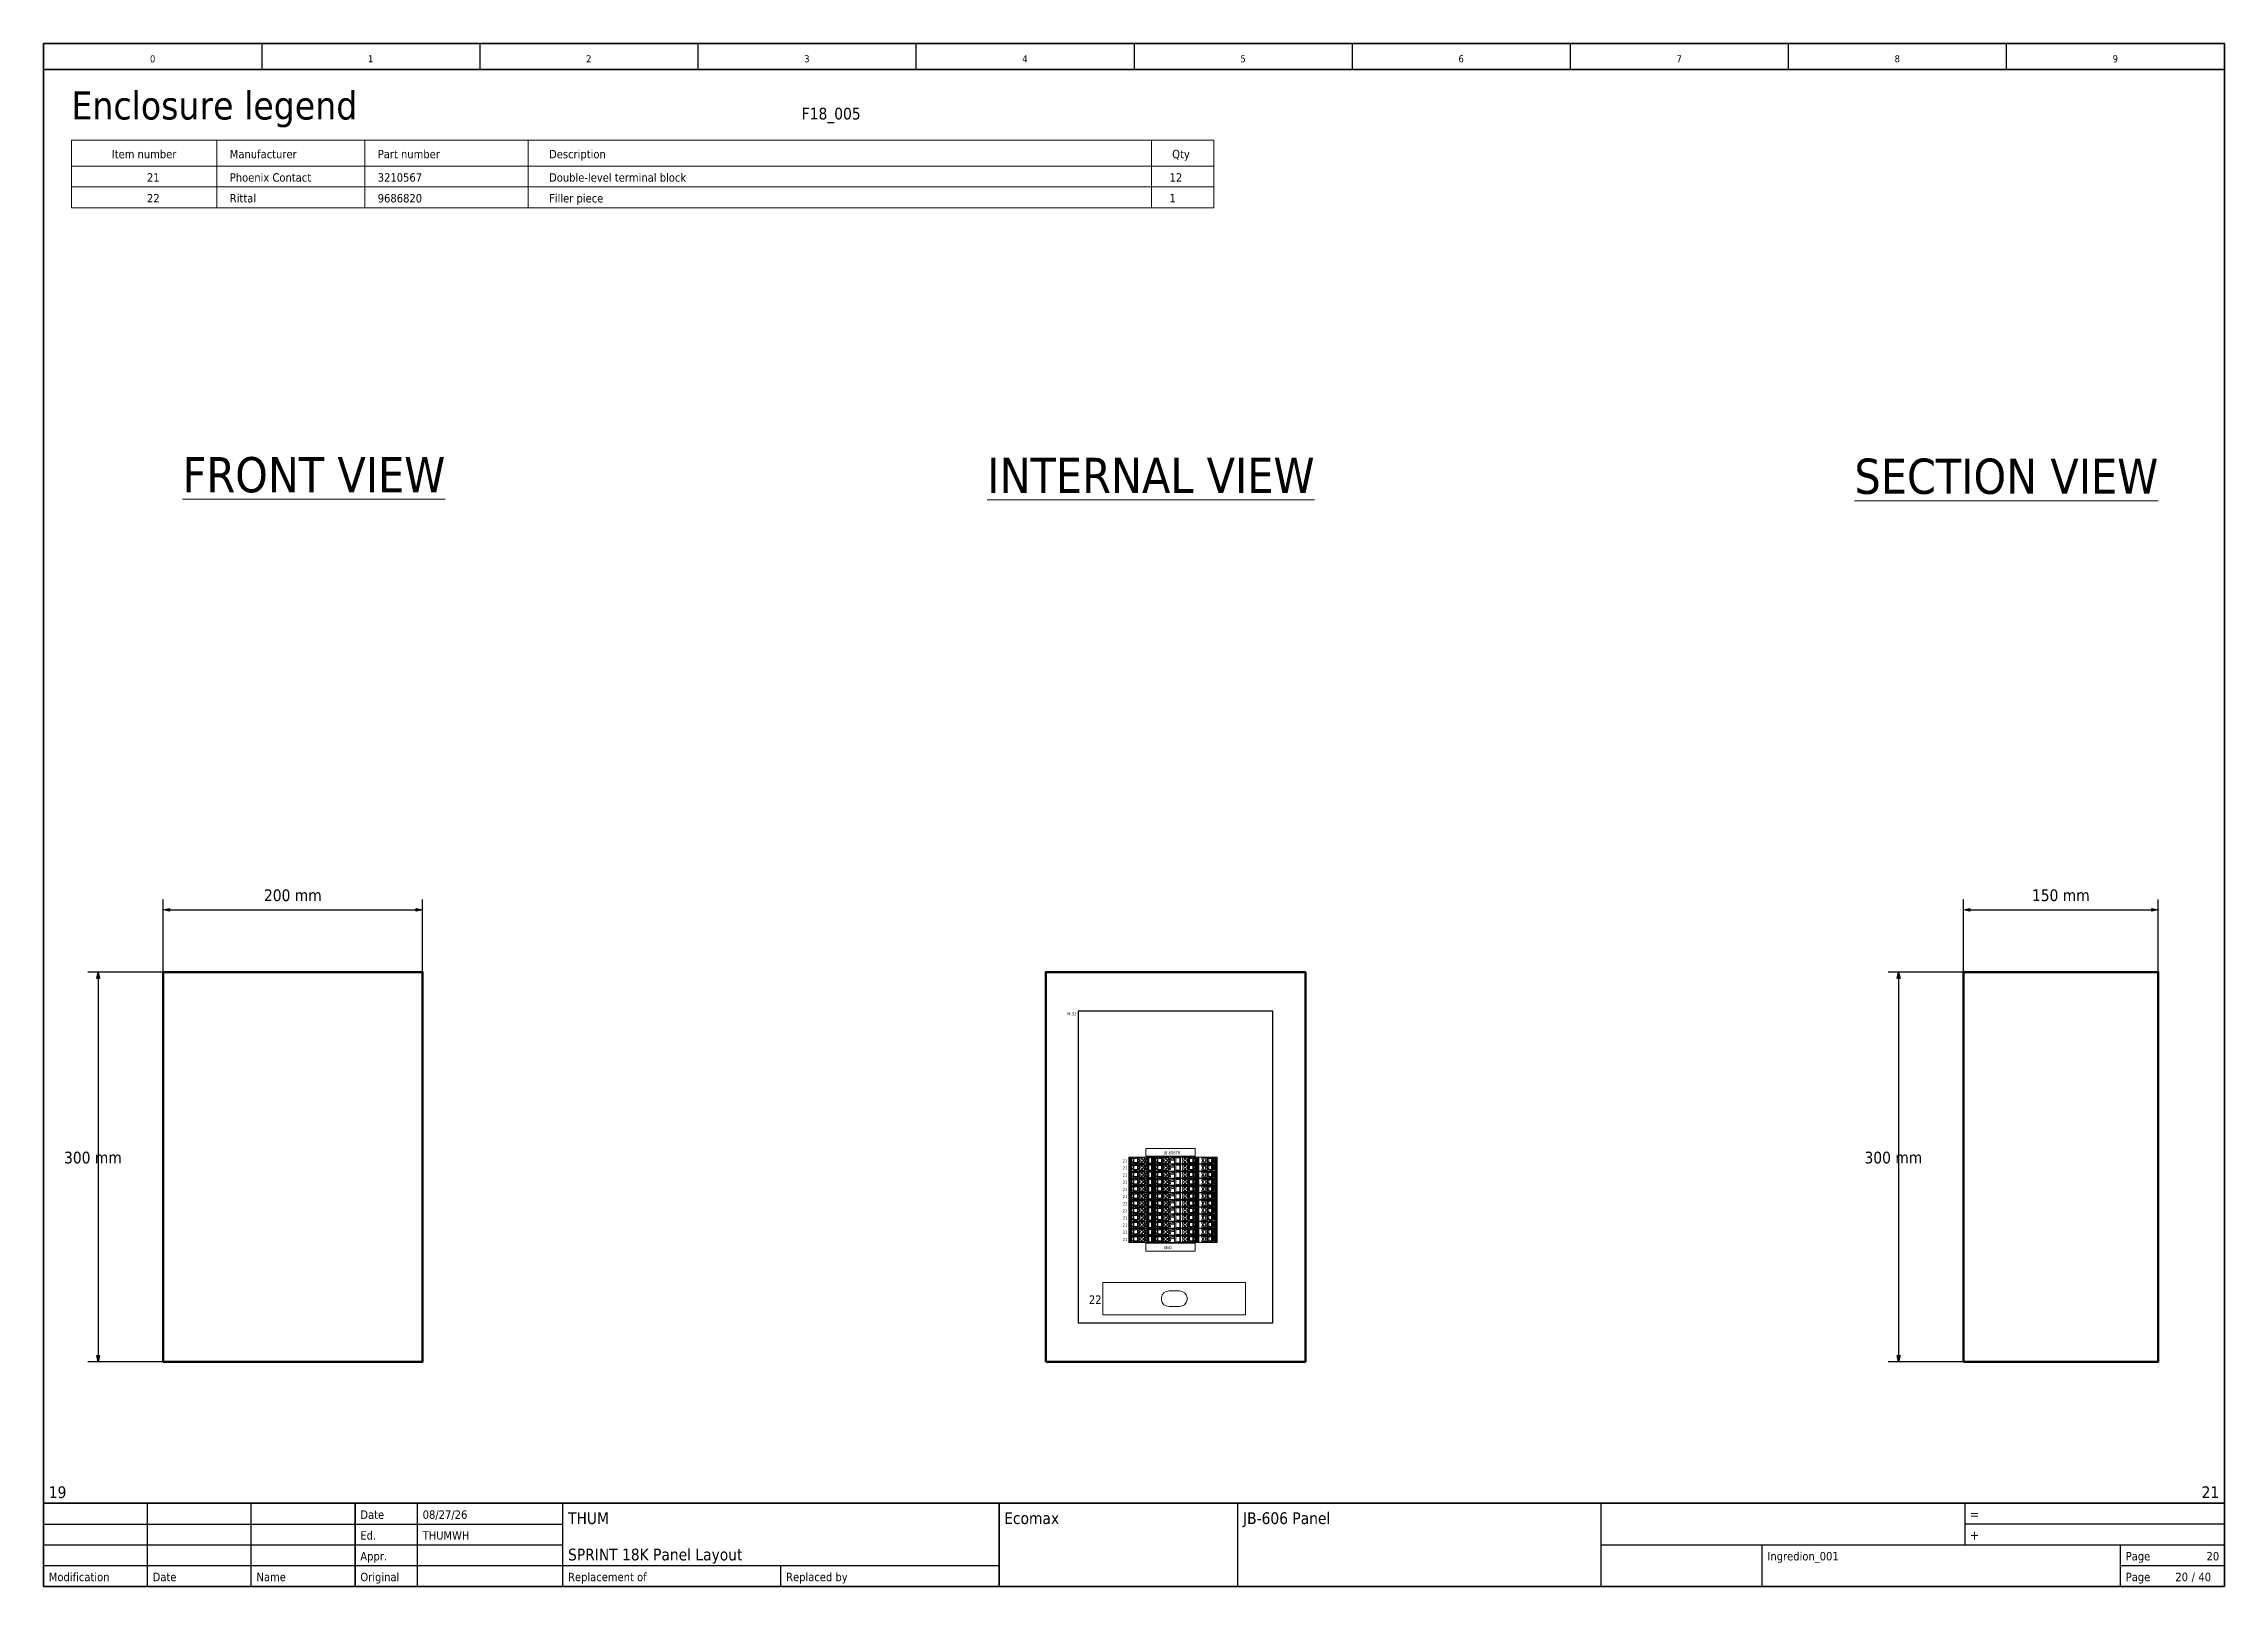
# Model space of a CAD drawing. Header units: millimetres. Extents: x 0 to 1680, y 0 to 1188.
import ezdxf
from ezdxf.enums import TextEntityAlignment as Align

# ---------------------------------------------------------------- set-up
doc = ezdxf.new("R2010")
doc.units = ezdxf.units.MM
for name, color, linetype, lineweight in [('EPLAN100', 7, 'Continuous', 13), ('EPLAN107', 5, 'Continuous', 5), ('EPLAN108', 5, 'Continuous', 9), ('EPLAN200', 7, 'Continuous', 9), ('EPLAN201', 7, 'Continuous', 9), ('EPLAN309', 5, 'Continuous', 5), ('EPLAN310', 5, 'Continuous', 5), ('EPLAN400', 5, 'Continuous', 9), ('EPLAN440', 73, 'Continuous', 9), ('EPLAN450', 7, 'Continuous', 9), ('EPLAN451', 7, 'Continuous', 9), ('EPLAN452', 7, 'Continuous', 9), ('EPLAN453', 7, 'Continuous', 9), ('EPLAN493', 5, 'Continuous', 5), ('EPLAN500', 7, 'Continuous', 9), ('EPLAN501', 7, 'Continuous', 9), ('EPLAN502', 7, 'Continuous', 9), ('EPLAN503', 7, 'Continuous', 9), ('EPLAN504', 7, 'Continuous', 9), ('MAIN-1', 7, 'Continuous', 5), ('MAIN-2', 7, 'Continuous', 5)]:
    doc.layers.add(name, color=color, linetype=linetype, lineweight=lineweight)
doc.styles.add('Tahoma', font='')
doc.styles.get('Tahoma').set_extended_font_data('Tahoma')

msp = doc.modelspace()

# ---------------------------------------------------------------- texts
at = {"layer": 'EPLAN107', "color": 5, "style": 'Tahoma'}
for s, p in [('200 mm', (192, 525)), ('150 mm', (1554, 525)), ('300 mm', (38, 323)), ('300 mm', (1425, 323))]:
    msp.add_text(s, height=9.03, dxfattribs=at).set_placement(p, align=Align.BOTTOM_CENTER)
at = {"layer": 'EPLAN108', "color": 5, "style": 'Tahoma'}
for s, p in [('JB-606TB', (863, 332)), ('END', (863, 259))]:
    msp.add_text(s, height=2.26, dxfattribs=at).set_placement(p, align=Align.BOTTOM_LEFT)
at = {"layer": 'EPLAN108', "color": 5, "char_height": 27.09, "attachment_point": 7, "style": 'Tahoma'}
for s, insert in [('\\LFRONT VIEW\\l', (107, 842)), ('\\LINTERNAL VIEW\\l', (727, 842)), ('\\LSECTION VIEW\\l', (1395, 840.8))]:
    msp.add_mtext(s, dxfattribs=dict(at, insert=insert))
at = {"layer": 'EPLAN200', "color": 7, "style": 'Tahoma'}
msp.add_text('Enclosure legend', height=21.672, dxfattribs=at).set_placement((21.4, 1129.6))
at = {"layer": 'EPLAN452', "color": 7, "style": 'Tahoma'}
msp.add_text('F18_005', height=9.03, dxfattribs=at).set_placement((629.4, 1129.6), align=Align.RIGHT)

# ---------------------------------------------------------------- blocks, each defined once
blk = doc.blocks.new('EPLFRAME')
at = {"layer": 'EPLAN201', "linetype": 'Continuous', "lineweight": 25, "ltscale": 4}
for p, q in [((168, 1188), (168, 1168)), ((336, 1188), (336, 1168)), ((504, 1188), (504, 1168)), ((672, 1188), (672, 1168)), ((840, 1188), (840, 1168)), ((1008, 1188), (1008, 1168)), ((1176, 1188), (1176, 1168)), ((1344, 1188), (1344, 1168)), ((1512, 1188), (1512, 1168)), ((80, 0), (80, 64)), ((160, 0), (160, 64)), ((288, 0), (288, 64)), ((400, 0), (400, 64)), ((920, 0), (920, 64)), ((1200, 0), (1200, 64)), ((1480, 64), (1480, 32)), ((0, 48), (400, 48)), ((1680, 48), (1480, 48)), ((0, 32), (400, 32)), ((1200, 32), (1680, 32)), ((1324, 0), (1324, 32)), ((1600, 0), (1600, 32)), ((0, 16), (736, 16)), ((568, 0), (568, 16)), ((1600, 16), (1680, 16))]:
    blk.add_line(p, q, dxfattribs=at)
at = {"layer": 'EPLAN201', "linetype": 'Continuous', "lineweight": 35, "ltscale": 4}
for p, q in [((0, 1168), (1680, 1168)), ((0, 64), (1680, 64)), ((240, 0), (240, 64)), ((736, 0), (736, 64))]:
    blk.add_line(p, q, dxfattribs=at)
blk.add_lwpolyline([(0, 0), (1680, 0), (1680, 1188), (0, 1188)], close=True, dxfattribs=at)
at = {"layer": 'EPLAN201', "color": 7, "style": 'Tahoma'}
for s, height, p in [('Date', 6.5, (244, 52)), ('=', 7.22, (1484, 52)), ('Ed.', 6.5, (244, 36)), ('+', 7.22, (1484, 36)), ('Appr.', 6.5, (244, 20)), ('Page', 6.5, (1604, 20)), ('Modification', 6.502, (4, 4)), ('Date', 6.5, (84, 4)), ('Name', 6.5, (164, 4)), ('Original', 6.5, (244, 4)), ('Replacement of', 6.502, (404, 4)), ('Replaced by', 6.502, (572, 4)), ('Page', 6.5, (1604, 4))]:
    blk.add_text(s, height=height, dxfattribs=at).set_placement(p)
blk.add_text('/', height=6.5, dxfattribs=at).set_placement((1656, 4), align=Align.CENTER)
at = {"layer": 'EPLAN451', "color": 7, "style": 'Tahoma'}
for tag, p, height in [('14_10014', (404, 48), 9.03), ('14_10015', (740, 48), 9.03), ('14_10011', (404, 20), 9.03), ('14_10013', (1328, 20), 6.5), ('14_10151', (292, 4), 6.5), ('14_10300', (1660, 4), 6.5)]:
    blk.add_attdef(tag, p, '', height=height, dxfattribs=at)
blk.add_attdef('4_25020', text='', height=6.5, dxfattribs=at).set_placement((1652, 4), align=Align.RIGHT)
at = {"layer": 'EPLAN452', "color": 7, "style": 'Tahoma'}
for tag, p, height in [('4_11041', (4, 68), 9.03), ('4_11071[1]', (4, 52), 6.5), ('4_11074[1]', (84, 52), 6.5), ('4_11070[1]', (164, 52), 6.5), ('4_11024', (292, 52), 6.5), ('4_11011', (924, 48), 9.03), ('4_11030', (1204, 48), 9.03), ('4_20132_1001', (1496, 52), 6.5), ('4_11071[2]', (4, 36), 6.5), ('4_11074[2]', (84, 36), 6.5), ('4_11070[2]', (164, 36), 6.5), ('4_11022', (292, 36), 6.5), ('4_20134_1001', (1496, 36), 6.5), ('4_11071[3]', (4, 20), 6.5), ('4_11074[3]', (84, 20), 6.5), ('4_11070[3]', (164, 20), 6.5), ('4_11080', (292, 20), 6.5), ('4_11059', (1204, 20), 6.5)]:
    blk.add_attdef(tag, p, '', height=height, dxfattribs=at)
for tag, height, p in [('4_11040', 9.03, (1676, 68)), ('4_11000', 6.5, (1676, 20)), ('4_11085', 6.5, (564, 4)), ('4_11086', 6.5, (732, 4))]:
    blk.add_attdef(tag, text='', height=height, dxfattribs=at).set_placement(p, align=Align.RIGHT)
at = {"layer": 'EPLAN453', "color": 7, "style": 'Tahoma'}
for tag, p in [('53_19005_1', (84, 1172)), ('53_19005', (252, 1172)), ('53_19005_8', (420, 1172)), ('53_19005_6', (588, 1172)), ('53_19005_7', (756, 1172)), ('53_19005_9', (924, 1172)), ('53_19005_3', (1092, 1172)), ('53_19005_2', (1260, 1172)), ('53_19005_4', (1428, 1172)), ('53_19005_5', (1596, 1172))]:
    blk.add_attdef(tag, text='', height=5.42, dxfattribs=at).set_placement(p, align=Align.BOTTOM_CENTER)
blk = doc.blocks.new('EPLFORMHEADER_1')
at = {"layer": 'EPLAN200', "linetype": 'Continuous', "lineweight": 9, "ltscale": 4}
for p, q in [((0, 0), (0, -20)), ((0, 0), (880, 0)), ((880, 0), (880, -20))]:
    blk.add_line(p, q, dxfattribs=at)
at = {"layer": 'EPLAN200', "linetype": 'Continuous', "lineweight": 5, "ltscale": 4}
for p, q in [((112, 0), (112, -20)), ((226, 0), (226, -20)), ((352, 0), (352, -20)), ((832, 0), (832, -20)), ((0, -20), (880, -20))]:
    blk.add_line(p, q, dxfattribs=at)
at = {"layer": 'EPLAN200', "color": 7, "style": 'Tahoma'}
blk.add_text('Item number', height=6.5016, dxfattribs=at).set_placement((56, -10.65016), align=Align.MIDDLE_CENTER)
for s, p in [('Manufacturer', (122, -10.65016)), ('Part number', (236, -10.65016)), ('Description', (368, -10.65016)), ('Qty', (848, -10.65016))]:
    blk.add_text(s, height=6.5016, dxfattribs=at).set_placement(p, align=Align.MIDDLE_LEFT)
blk = doc.blocks.new('EPLFORMDATA_1')
at = {"layer": 'EPLAN200', "linetype": 'Continuous', "lineweight": 9, "ltscale": 4}
for p, q in [((0, 0), (0, -16)), ((880, 0), (880, -16))]:
    blk.add_line(p, q, dxfattribs=at)
at = {"layer": 'EPLAN200', "linetype": 'Continuous', "lineweight": 5, "ltscale": 4}
for p, q in [((112, 0), (112, -16)), ((226, 0), (226, -16)), ((352, 0), (352, -16)), ((832, 0), (832, -16)), ((0, -16), (880, -16))]:
    blk.add_line(p, q, dxfattribs=at)
at = {"layer": 'EPLAN450', "color": 7, "style": 'Tahoma'}
blk.add_attdef('0_20450', text='', height=6.5016, dxfattribs=at).set_placement((68, -8.65016), align=Align.MIDDLE_RIGHT)
for tag, p in [('0_22222', (122, -8.65016)), ('0_22003', (236, -8.65016)), ('0_22004', (368, -8.65016)), ('0_20102[1]', (846, -8.65016))]:
    blk.add_attdef(tag, text='', height=6.5016, dxfattribs=at).set_placement(p, align=Align.MIDDLE_LEFT)
blk = doc.blocks.new('EPLFORMFOOTER_1')
at = {"layer": 'EPLAN200', "linetype": 'Continuous', "lineweight": 9, "ltscale": 4}
blk.add_line((0, 0), (880, 0), dxfattribs=at)
blk = doc.blocks.new('EPLSYM_LibrarySPECIAL_Symbol12_Variant0_Placement8')
at = {"layer": 'EPLAN309', "lineweight": 13, "ltscale": 16}
blk.add_lwpolyline([(0, -5.15), (68.15, -5.15), (68.15, 0), (0, 0)], close=True, dxfattribs=at)
at = {"layer": 'EPLAN493', "color": 5, "style": 'Tahoma'}
blk.add_attdef('17_20450', text='', height=2.3478, dxfattribs=at).set_placement((0, -21.83478), align=Align.MIDDLE_RIGHT)
blk = doc.blocks.new('EPLSYM_LibrarySPECIAL_Symbol12_Variant0_Placement8_1')
at = {"layer": 'EPLAN309', "lineweight": 13, "ltscale": 16}
blk.add_lwpolyline([(0, -5.15), (68.15, -5.15), (68.15, 0), (0, 0)], close=True, dxfattribs=at)
at = {"layer": 'EPLAN493', "color": 5, "style": 'Tahoma'}
blk.add_attdef('17_20450', text='', height=2.3478, dxfattribs=at).set_placement((0, -21.83478), align=Align.MIDDLE_RIGHT)
blk = doc.blocks.new('EPLSYM_LibrarySPECIAL_Symbol12_Variant0_Placement8_2')
at = {"layer": 'EPLAN309', "lineweight": 13, "ltscale": 16}
blk.add_lwpolyline([(0, -5.15), (68.15, -5.15), (68.15, 0), (0, 0)], close=True, dxfattribs=at)
at = {"layer": 'EPLAN493', "color": 5, "style": 'Tahoma'}
blk.add_attdef('17_20450', text='', height=2.3478, dxfattribs=at).set_placement((0, -21.83478), align=Align.MIDDLE_RIGHT)
blk = doc.blocks.new('EPLSYM_LibrarySPECIAL_Symbol12_Variant0_Placement8_3')
at = {"layer": 'EPLAN309', "lineweight": 13, "ltscale": 16}
blk.add_lwpolyline([(0, -5.15), (68.15, -5.15), (68.15, 0), (0, 0)], close=True, dxfattribs=at)
at = {"layer": 'EPLAN493', "color": 5, "style": 'Tahoma'}
blk.add_attdef('17_20450', text='', height=2.3478, dxfattribs=at).set_placement((0, -21.83478), align=Align.MIDDLE_RIGHT)
blk = doc.blocks.new('EPLSYM_LibrarySPECIAL_Symbol12_Variant0_Placement8_4')
at = {"layer": 'EPLAN309', "lineweight": 13, "ltscale": 16}
blk.add_lwpolyline([(0, -5.15), (68.15, -5.15), (68.15, 0), (0, 0)], close=True, dxfattribs=at)
at = {"layer": 'EPLAN493', "color": 5, "style": 'Tahoma'}
blk.add_attdef('17_20450', text='', height=2.3478, dxfattribs=at).set_placement((0, -21.83478), align=Align.MIDDLE_RIGHT)
blk = doc.blocks.new('EPLSYM_LibrarySPECIAL_Symbol12_Variant0_Placement8_5')
at = {"layer": 'EPLAN309', "lineweight": 13, "ltscale": 16}
blk.add_lwpolyline([(0, -5.15), (68.15, -5.15), (68.15, 0), (0, 0)], close=True, dxfattribs=at)
at = {"layer": 'EPLAN493', "color": 5, "style": 'Tahoma'}
blk.add_attdef('17_20450', text='', height=2.3478, dxfattribs=at).set_placement((0, -21.83478), align=Align.MIDDLE_RIGHT)
blk = doc.blocks.new('EPLSYM_LibrarySPECIAL_Symbol12_Variant0_Placement8_6')
at = {"layer": 'EPLAN309', "lineweight": 13, "ltscale": 16}
blk.add_lwpolyline([(0, -5.15), (68.15, -5.15), (68.15, 0), (0, 0)], close=True, dxfattribs=at)
at = {"layer": 'EPLAN493', "color": 5, "style": 'Tahoma'}
blk.add_attdef('17_20450', text='', height=2.3478, dxfattribs=at).set_placement((0, -21.83478), align=Align.MIDDLE_RIGHT)
blk = doc.blocks.new('EPLSYM_LibrarySPECIAL_Symbol12_Variant0_Placement8_7')
at = {"layer": 'EPLAN309', "lineweight": 13, "ltscale": 16}
blk.add_lwpolyline([(0, -5.15), (68.15, -5.15), (68.15, 0), (0, 0)], close=True, dxfattribs=at)
at = {"layer": 'EPLAN493', "color": 5, "style": 'Tahoma'}
blk.add_attdef('17_20450', text='', height=2.3478, dxfattribs=at).set_placement((0, -21.83478), align=Align.MIDDLE_RIGHT)
blk = doc.blocks.new('EPLSYM_LibrarySPECIAL_Symbol12_Variant0_Placement8_8')
at = {"layer": 'EPLAN309', "lineweight": 13, "ltscale": 16}
blk.add_lwpolyline([(0, -5.15), (68.15, -5.15), (68.15, 0), (0, 0)], close=True, dxfattribs=at)
at = {"layer": 'EPLAN493', "color": 5, "style": 'Tahoma'}
blk.add_attdef('17_20450', text='', height=2.3478, dxfattribs=at).set_placement((0, -21.83478), align=Align.MIDDLE_RIGHT)
blk = doc.blocks.new('EPLSYM_LibrarySPECIAL_Symbol12_Variant0_Placement8_9')
at = {"layer": 'EPLAN309', "lineweight": 13, "ltscale": 16}
blk.add_lwpolyline([(0, -5.15), (68.15, -5.15), (68.15, 0), (0, 0)], close=True, dxfattribs=at)
at = {"layer": 'EPLAN493', "color": 5, "style": 'Tahoma'}
blk.add_attdef('17_20450', text='', height=2.3478, dxfattribs=at).set_placement((0, -21.83478), align=Align.MIDDLE_RIGHT)
blk = doc.blocks.new('EPLSYM_LibrarySPECIAL_Symbol12_Variant0_Placement8_10')
at = {"layer": 'EPLAN309', "lineweight": 13, "ltscale": 16}
blk.add_lwpolyline([(0, -5.15), (68.15, -5.15), (68.15, 0), (0, 0)], close=True, dxfattribs=at)
at = {"layer": 'EPLAN493', "color": 5, "style": 'Tahoma'}
blk.add_attdef('17_20450', text='', height=2.3478, dxfattribs=at).set_placement((0, -21.83478), align=Align.MIDDLE_RIGHT)
blk = doc.blocks.new('EPLSYM_LibrarySPECIAL_Symbol12_Variant0_Placement8_11')
at = {"layer": 'EPLAN309', "lineweight": 13, "ltscale": 16}
blk.add_lwpolyline([(0, -5.15), (68.15, -5.15), (68.15, 0), (0, 0)], close=True, dxfattribs=at)
at = {"layer": 'EPLAN493', "color": 5, "style": 'Tahoma'}
blk.add_attdef('17_20450', text='', height=2.3478, dxfattribs=at).set_placement((0, -21.83478), align=Align.MIDDLE_RIGHT)
blk = doc.blocks.new('EPLSYM_LibrarySPECIAL_Symbol12_Variant0_Placement8_12')
at = {"layer": 'EPLAN493', "color": 5, "style": 'Tahoma'}
blk.add_attdef('17_20450', text='', height=6.5, dxfattribs=at).set_placement((0, -22.3), align=Align.MIDDLE_RIGHT)
blk = doc.blocks.new('EPLSYM_LibrarySPECIAL_Symbol11_Variant0_Placement8')
at = {"layer": 'EPLAN310', "lineweight": 25, "ltscale": 16}
blk.add_lwpolyline([(0, -240), (150, -240), (150, 0), (0, 0)], close=True, dxfattribs=at)
at = {"layer": 'EPLAN400', "color": 5, "style": 'Tahoma'}
blk.add_attdef('17_20010', text='', height=2.2575, dxfattribs=at).set_placement((-1.5, -0.9515), align=Align.TOP_RIGHT)
at = {"layer": 'EPLAN440', "color": 73, "style": 'Tahoma'}
blk.add_attdef('17_20300', text='', height=1.6254, dxfattribs=at).set_placement((-1.5, -4.57508), align=Align.TOP_RIGHT)
at = {"layer": 'EPLAN500', "color": 7, "style": 'Tahoma'}
blk.add_attdef('17_20027', text='', height=1.6254, dxfattribs=at).set_placement((-1.5, -7.27508), align=Align.TOP_RIGHT)
at = {"layer": 'EPLAN501', "color": 7, "style": 'Tahoma'}
blk.add_attdef('17_20011', text='', height=1.6254, dxfattribs=at).set_placement((-1.5, -12.67508), align=Align.TOP_RIGHT)
at = {"layer": 'EPLAN502', "color": 7, "style": 'Tahoma'}
blk.add_attdef('17_20025', text='', height=1.6254, dxfattribs=at).set_placement((-1.5, -15.37508), align=Align.TOP_RIGHT)
at = {"layer": 'EPLAN503', "color": 7, "style": 'Tahoma'}
blk.add_attdef('17_20024', text='', height=1.6254, dxfattribs=at).set_placement((-1.5, -18.07508), align=Align.TOP_RIGHT)
at = {"layer": 'EPLAN504', "color": 7, "style": 'Tahoma'}
blk.add_attdef('17_20901[1]', text='', height=1.6254, dxfattribs=at).set_placement((-1.5, -9.97508), align=Align.TOP_RIGHT)

# ---------------------------------------------------------------- hatches: boundary and pattern name
at = {"layer": 'EPLAN107', "linetype": 'Continuous', "lineweight": -3, "ltscale": 4}
for points in [[(97, 519.9), (92, 521), (97, 522.1)], [(287.1, 522.1), (292, 521), (287.1, 519.9)], [(1484, 519.9), (1479, 521), (1484, 522.1)], [(1624, 522.1), (1629, 521), (1624, 519.9)], [(40.9, 468.1), (42, 473), (43.1, 468.1)], [(1427.8, 468.1), (1429, 473), (1430.2, 468.1)], [(43.1, 177.9), (42, 173), (40.9, 177.9)], [(1430.2, 177.9), (1429, 173), (1427.8, 177.9)]]:
    msp.add_hatch(color=5, dxfattribs=at).paths.add_polyline_path(points, flags=0)

# ---------------------------------------------------------------- linework, layer by layer
at = {"layer": 'EPLAN100', "lineweight": 0, "ltscale": 4}
msp.add_line((926, 209), (816, 209), dxfattribs=at)
at = {"layer": 'EPLAN100', "lineweight": 50, "ltscale": 16}
for points in [[(92, 173), (292, 173), (292, 473), (92, 473)], [(772, 173), (972, 173), (972, 473), (772, 473)], [(1479, 173), (1629, 173), (1629, 473), (1479, 473)]]:
    msp.add_lwpolyline(points, close=True, dxfattribs=at)
at = {"layer": 'EPLAN100', "lineweight": 0, "ltscale": 6}
for points in [[(849, 331.2), (887, 331.2), (887, 337.2), (849, 337.2)], [(849, 258.2), (887, 258.2), (887, 264.2), (849, 264.2)]]:
    msp.add_lwpolyline(points, close=True, dxfattribs=at)
at = {"layer": 'EPLAN100', "lineweight": 0, "ltscale": 4}
for points in [[(816, 209), (816, 234), (926, 234), (926, 209)], [(867, 227.5), (864.9, 227.1), (863.1, 226.1), (861.8, 224.5), (861.1, 222.5), (861.1, 220.5), (861.8, 218.5), (863.1, 216.9), (864.9, 215.9), (867, 215.5), (875, 215.5), (877.1, 215.9), (878.9, 216.9), (880.2, 218.5), (880.9, 220.5), (880.9, 222.5), (880.2, 224.5), (878.9, 226.1), (877.1, 227.1), (875, 227.5), (867, 227.5)]]:
    msp.add_lwpolyline(points, dxfattribs=at)
at = {"layer": 'EPLAN107', "color": 5, "linetype": 'Continuous', "lineweight": 25, "ltscale": 4}
for p, q in [((92, 473), (92, 529)), ((96, 521), (288, 521)), ((292, 473), (292, 529)), ((1479, 473), (1479, 529)), ((1483, 521), (1625, 521)), ((1629, 473), (1629, 529)), ((92, 473), (34, 473)), ((1479, 473), (1421, 473)), ((42, 469), (42, 177)), ((1429, 469), (1429, 177)), ((92, 173), (34, 173)), ((1479, 173), (1421, 173))]:
    msp.add_line(p, q, dxfattribs=at)
at = {"layer": 'EPLAN107', "color": 5, "linetype": 'Continuous', "lineweight": -3, "ltscale": 4}
for points in [[(97, 519.9), (92, 521), (97, 522.1)], [(287.1, 522.1), (292, 521), (287.1, 519.9)], [(1484, 519.9), (1479, 521), (1484, 522.1)], [(1624, 522.1), (1629, 521), (1624, 519.9)], [(40.9, 468.1), (42, 473), (43.1, 468.1)], [(1427.8, 468.1), (1429, 473), (1430.2, 468.1)], [(43.1, 177.9), (42, 173), (40.9, 177.9)], [(1430.2, 177.9), (1429, 173), (1427.8, 177.9)]]:
    msp.add_lwpolyline(points, close=True, dxfattribs=at)
at = {"layer": 'MAIN-1'}
for p, q in [((835.9, 330.5), (836.3, 330.5)), ((835.9, 325.3), (835.9, 330.5)), ((835.9, 325.3), (836.3, 325.3)), ((835.9, 325), (836.3, 325)), ((835.9, 319.8), (835.9, 325)), ((835.9, 319.8), (836.3, 319.8)), ((835.9, 319.5), (836.3, 319.5)), ((835.9, 314.3), (835.9, 319.5)), ((836.4, 330.5), (836.3, 330.5)), ((836.3, 325.3), (836.3, 330.5)), ((836.4, 325.3), (836.3, 325.3)), ((836.4, 325), (836.3, 325)), ((836.3, 319.8), (836.3, 325)), ((836.4, 319.8), (836.3, 319.8)), ((836.4, 319.5), (836.3, 319.5)), ((836.3, 314.3), (836.3, 319.5)), ((836.5, 330.5), (836.4, 330.5)), ((836.4, 325.3), (836.4, 330.5)), ((836.5, 325.3), (836.4, 325.3)), ((836.5, 325), (836.4, 325)), ((836.4, 319.8), (836.4, 325)), ((836.5, 319.8), (836.4, 319.8)), ((836.5, 319.5), (836.4, 319.5)), ((836.4, 314.3), (836.4, 319.5)), ((836.5, 330.5), (839.7, 330.5)), ((836.5, 325.3), (836.5, 330.5)), ((836.5, 325.3), (849.9, 325.3)), ((836.5, 325), (839.7, 325)), ((836.5, 319.8), (836.5, 325)), ((836.5, 319.8), (849.9, 319.8)), ((836.5, 319.5), (839.7, 319.5)), ((836.5, 314.3), (836.5, 319.5)), ((839, 329.8), (839.2, 329.5)), ((839, 326.5), (839, 326.4)), ((839, 326.5), (841.2, 326.5)), ((839, 324.3), (839.2, 324)), ((839, 321), (839, 320.9)), ((839, 321), (841.2, 321)), ((839.2, 329.5), (841.2, 329.6)), ((839.2, 324), (841.2, 324.1)), ((839.5, 326.5), (839.5, 329.5)), ((839.5, 321), (839.5, 324)), ((839.7, 330.5), (840.7, 330.5)), ((839.7, 330.5), (839.7, 330.3)), ((839.7, 330.3), (839.7, 330.3)), ((839.7, 330.3), (839.8, 330.3)), ((839.7, 329.5), (839.7, 326.5)), ((839.7, 325), (840.7, 325)), ((839.7, 325), (839.7, 324.8)), ((839.7, 324.8), (839.7, 324.8)), ((839.7, 324.8), (839.8, 324.8)), ((839.7, 324), (839.7, 321)), ((839.7, 319.5), (840.7, 319.5)), ((839.7, 319.5), (839.7, 319.3)), ((839.7, 319.3), (839.7, 319.3)), ((839.7, 319.3), (839.8, 319.3)), ((839.8, 330.3), (839.9, 330.4)), ((839.8, 330.3), (839.8, 330.3)), ((839.8, 324.8), (839.9, 324.9)), ((839.8, 324.8), (839.8, 324.8)), ((839.8, 319.3), (839.9, 319.4)), ((839.8, 319.3), (839.8, 319.3)), ((839.9, 330.4), (839.9, 330.4)), ((839.9, 330.4), (840, 330.4)), ((839.9, 326.5), (839.9, 329.5)), ((839.9, 324.9), (839.9, 324.9)), ((839.9, 324.9), (840, 324.9)), ((839.9, 321), (839.9, 324)), ((839.9, 319.4), (839.9, 319.4)), ((839.9, 319.4), (840, 319.4)), ((840, 330.4), (840.1, 330.4)), ((840, 324.9), (840.1, 324.9)), ((840, 319.4), (840.1, 319.4)), ((840.1, 330.4), (840.2, 330.5)), ((840.1, 330.4), (840.1, 330.4)), ((840.1, 324.9), (840.2, 325)), ((840.1, 324.9), (840.1, 324.9)), ((840.1, 319.4), (840.2, 319.5)), ((840.1, 319.4), (840.1, 319.4)), ((840.2, 330.5), (840.3, 330.5)), ((840.2, 325), (840.3, 325)), ((840.2, 319.5), (840.3, 319.5)), ((840.3, 330.5), (840.3, 330.5)), ((840.3, 330.5), (840.4, 330.5)), ((840.3, 325), (840.3, 325)), ((840.3, 325), (840.4, 325)), ((840.3, 319.5), (840.3, 319.5)), ((840.3, 319.5), (840.4, 319.5)), ((840.4, 330.5), (840.5, 330.5)), ((840.4, 325), (840.5, 325)), ((840.4, 319.5), (840.5, 319.5)), ((840.5, 330.5), (840.6, 330.5)), ((840.5, 325), (840.6, 325)), ((840.5, 319.5), (840.6, 319.5)), ((840.6, 330.5), (840.7, 330.5)), ((840.6, 325), (840.7, 325)), ((840.6, 319.5), (840.7, 319.5)), ((841.2, 330.5), (840.7, 330.5)), ((840.7, 325.7), (841.2, 325.7)), ((841.2, 325), (840.7, 325)), ((840.7, 320.2), (841.2, 320.2)), ((841.2, 319.5), (840.7, 319.5)), ((841.3, 330.5), (841.2, 330.5)), ((841.3, 329.6), (841.2, 329.6)), ((841.2, 326.5), (841.3, 326.5)), ((841.3, 325), (841.2, 325)), ((841.3, 324.1), (841.2, 324.1)), ((841.2, 321), (841.3, 321)), ((841.3, 319.5), (841.2, 319.5)), ((841.4, 330.5), (841.3, 330.5)), ((842.2, 330.5), (841.2, 330.5)), ((841.2, 329.6), (841.2, 330.5)), ((841.4, 329.6), (841.3, 329.6)), ((841.3, 326.5), (841.4, 326.5)), ((841.2, 326.5), (841.2, 325.7)), ((841.4, 325), (841.3, 325)), ((842.2, 325), (841.2, 325)), ((841.2, 324.1), (841.2, 325)), ((841.4, 324.1), (841.3, 324.1)), ((841.3, 321), (841.4, 321)), ((841.2, 321), (841.2, 320.2)), ((841.4, 319.5), (841.3, 319.5)), ((842.2, 319.5), (841.2, 319.5)), ((841.2, 318.6), (841.2, 319.5)), ((841.5, 330.5), (841.4, 330.5)), ((841.5, 329.6), (841.4, 329.6)), ((841.4, 326.5), (841.5, 326.5)), ((841.5, 325), (841.4, 325)), ((841.5, 324.1), (841.4, 324.1)), ((841.4, 321), (841.5, 321)), ((841.5, 319.5), (841.4, 319.5)), ((841.6, 330.5), (841.5, 330.5)), ((841.6, 329.6), (841.5, 329.6)), ((841.5, 326.5), (841.6, 326.5)), ((841.6, 325), (841.5, 325)), ((841.6, 324.1), (841.5, 324.1)), ((841.5, 321), (841.6, 321)), ((841.6, 319.5), (841.5, 319.5)), ((841.7, 330.5), (841.6, 330.5)), ((841.6, 330.5), (841.6, 330.5)), ((841.7, 329.6), (841.6, 329.6)), ((841.6, 326.5), (841.7, 326.5)), ((841.7, 325), (841.6, 325)), ((841.6, 325), (841.6, 325)), ((841.7, 324.1), (841.6, 324.1)), ((841.6, 321), (841.7, 321)), ((841.7, 319.5), (841.6, 319.5)), ((841.6, 319.5), (841.6, 319.5)), ((841.8, 330.4), (841.7, 330.5)), ((841.8, 329.6), (841.7, 329.6)), ((841.7, 326.5), (841.8, 326.5)), ((841.8, 324.9), (841.7, 325)), ((841.8, 324.1), (841.7, 324.1)), ((841.7, 321), (841.8, 321)), ((841.8, 319.4), (841.7, 319.5)), ((841.9, 330.4), (841.8, 330.4)), ((841.8, 330.4), (841.8, 330.4)), ((841.9, 329.6), (841.8, 329.6)), ((841.8, 326.5), (841.9, 326.5)), ((841.9, 324.9), (841.8, 324.9)), ((841.8, 324.9), (841.8, 324.9)), ((841.9, 324.1), (841.8, 324.1)), ((841.8, 321), (841.9, 321)), ((841.9, 319.4), (841.8, 319.4)), ((841.8, 319.4), (841.8, 319.4)), ((842, 330.4), (841.9, 330.4)), ((842, 329.6), (841.9, 329.6)), ((841.9, 329.6), (841.9, 329.6)), ((841.9, 326.5), (841.9, 326.5)), ((841.9, 326.5), (842, 326.5)), ((842, 324.9), (841.9, 324.9)), ((842, 324.1), (841.9, 324.1)), ((841.9, 324.1), (841.9, 324.1)), ((841.9, 321), (841.9, 321)), ((841.9, 321), (842, 321)), ((842, 319.4), (841.9, 319.4)), ((842.1, 330.3), (842, 330.4)), ((842, 330.4), (842, 330.4)), ((842.1, 329.6), (842, 329.6)), ((842, 326.5), (842.1, 326.5)), ((842.1, 324.8), (842, 324.9)), ((842, 324.9), (842, 324.9)), ((842.1, 324.1), (842, 324.1)), ((842, 321), (842.1, 321)), ((842.1, 319.3), (842, 319.4)), ((842, 319.4), (842, 319.4)), ((842.2, 330.3), (842.1, 330.3)), ((842.1, 330.3), (842.1, 330.3)), ((842.2, 329.6), (842.1, 329.6)), ((842.1, 326.5), (842.2, 326.5)), ((842.2, 324.8), (842.1, 324.8)), ((842.1, 324.8), (842.1, 324.8)), ((842.2, 324.1), (842.1, 324.1)), ((842.1, 321), (842.2, 321)), ((842.2, 319.3), (842.1, 319.3)), ((842.1, 319.3), (842.1, 319.3)), ((842.2, 330.3), (842.2, 330.3)), ((842.3, 329.6), (842.2, 329.6)), ((842.2, 329.6), (842.2, 329.6)), ((842.2, 326.5), (842.2, 326.5)), ((842.2, 326.5), (842.3, 326.5)), ((842.2, 324.8), (842.2, 324.8)), ((842.3, 324.1), (842.2, 324.1)), ((842.2, 324.1), (842.2, 324.1)), ((842.2, 321), (842.2, 321)), ((842.2, 321), (842.3, 321)), ((842.2, 319.3), (842.2, 319.3)), ((849.9, 330.5), (842.2, 330.5)), ((842.2, 330.5), (842.2, 330.3)), ((842.4, 329.6), (842.3, 329.6)), ((842.3, 326.5), (842.4, 326.5)), ((849.9, 325), (842.2, 325)), ((842.2, 325), (842.2, 324.8)), ((842.4, 324.1), (842.3, 324.1)), ((842.3, 321), (842.4, 321)), ((849.9, 319.5), (842.2, 319.5)), ((842.2, 319.5), (842.2, 319.3)), ((842.5, 329.6), (842.4, 329.6)), ((842.4, 329.6), (842.4, 329.6)), ((842.4, 326.5), (842.4, 326.5)), ((842.4, 326.5), (842.5, 326.5)), ((842.5, 324.1), (842.4, 324.1)), ((842.4, 324.1), (842.4, 324.1)), ((842.4, 321), (842.4, 321)), ((842.4, 321), (842.5, 321)), ((842.6, 329.6), (842.5, 329.6)), ((842.5, 326.5), (842.6, 326.5)), ((842.6, 324.1), (842.5, 324.1)), ((842.5, 321), (842.6, 321)), ((842.7, 329.6), (842.6, 329.6)), ((842.6, 329.6), (842.6, 329.6)), ((842.6, 326.5), (842.6, 329.6)), ((842.6, 326.5), (842.6, 326.5)), ((842.6, 326.5), (842.7, 326.5)), ((842.7, 324.1), (842.6, 324.1)), ((842.6, 324.1), (842.6, 324.1)), ((842.6, 321), (842.6, 324.1)), ((842.6, 321), (842.6, 321)), ((842.6, 321), (842.7, 321)), ((842.7, 329.5), (842.7, 329.6)), ((842.7, 329.4), (842.7, 329.5)), ((842.7, 329.3), (842.7, 329.4)), ((842.7, 329.4), (842.7, 329.4)), ((842.7, 329.2), (842.7, 329.3)), ((842.7, 329.1), (842.7, 329.2)), ((842.7, 329), (842.7, 329.1)), ((842.7, 329.1), (842.7, 329.1)), ((842.7, 328.9), (842.7, 329)), ((842.7, 328.8), (842.7, 328.9)), ((842.7, 328.7), (842.7, 328.8)), ((842.7, 328.6), (842.7, 328.7)), ((842.7, 328.5), (842.7, 328.6)), ((842.7, 328.4), (842.7, 328.5)), ((842.7, 328.3), (842.7, 328.4)), ((842.7, 328.2), (842.7, 328.3)), ((842.7, 328.1), (842.7, 328.2)), ((842.7, 328), (842.7, 328.1)), ((842.7, 327.9), (842.7, 328)), ((842.7, 327.7), (842.7, 327.9)), ((842.7, 327.6), (842.7, 327.7)), ((842.7, 327.5), (842.7, 327.6)), ((842.7, 327.4), (842.7, 327.5)), ((842.7, 327.3), (842.7, 327.4)), ((842.7, 327.2), (842.7, 327.3)), ((842.7, 327.1), (842.7, 327.2)), ((842.7, 327.2), (842.7, 327.2)), ((842.7, 327), (842.7, 327.1)), ((842.7, 326.9), (842.7, 327)), ((842.7, 326.8), (842.7, 326.9)), ((842.7, 326.7), (842.7, 326.8)), ((842.7, 326.8), (842.7, 326.8)), ((842.7, 326.6), (842.7, 326.7)), ((842.7, 326.5), (842.7, 326.6)), ((842.7, 326.5), (842.7, 326.5)), ((842.7, 324), (842.7, 324.1)), ((842.7, 323.9), (842.7, 324)), ((842.7, 323.8), (842.7, 323.9)), ((842.7, 323.9), (842.7, 323.9)), ((842.7, 323.7), (842.7, 323.8)), ((842.7, 323.6), (842.7, 323.7)), ((842.7, 323.5), (842.7, 323.6)), ((842.7, 323.6), (842.7, 323.6)), ((842.7, 323.4), (842.7, 323.5)), ((842.7, 323.3), (842.7, 323.4)), ((842.7, 323.2), (842.7, 323.3)), ((842.7, 323.1), (842.7, 323.2)), ((842.7, 323), (842.7, 323.1)), ((842.7, 322.9), (842.7, 323)), ((842.7, 322.8), (842.7, 322.9)), ((842.7, 322.7), (842.7, 322.8)), ((842.7, 322.6), (842.7, 322.7)), ((842.7, 322.5), (842.7, 322.6)), ((842.7, 322.4), (842.7, 322.5)), ((842.7, 322.2), (842.7, 322.4)), ((842.7, 322.1), (842.7, 322.2)), ((842.7, 322), (842.7, 322.1)), ((842.7, 321.9), (842.7, 322)), ((842.7, 321.8), (842.7, 321.9)), ((842.7, 321.7), (842.7, 321.8)), ((842.7, 321.6), (842.7, 321.7)), ((842.7, 321.7), (842.7, 321.7)), ((842.7, 321.5), (842.7, 321.6)), ((842.7, 321.4), (842.7, 321.5)), ((842.7, 321.3), (842.7, 321.4)), ((842.7, 321.2), (842.7, 321.3)), ((842.7, 321.3), (842.7, 321.3)), ((842.7, 321.1), (842.7, 321.2)), ((842.7, 321), (842.7, 321.1)), ((842.7, 321), (842.7, 321)), ((843.7, 329.9), (843.7, 329.4)), ((848, 329.9), (843.7, 329.9)), ((844.2, 328.8), (843.7, 329.4)), ((843.7, 326.6), (844.2, 327.2)), ((843.7, 326.6), (843.7, 326)), ((843.7, 326), (848, 326)), ((843.7, 324.4), (843.7, 323.9)), ((848, 324.4), (843.7, 324.4)), ((844.2, 323.3), (843.7, 323.9)), ((843.7, 321.1), (844.2, 321.7)), ((843.7, 321.1), (843.7, 320.5)), ((843.7, 320.5), (848, 320.5)), ((844.2, 327.2), (844.2, 328.8)), ((844.2, 321.7), (844.2, 323.3)), ((845.6, 329.9), (845.6, 328.9)), ((845.6, 326), (845.6, 327.1)), ((845.6, 324.4), (845.6, 323.4)), ((845.6, 320.5), (845.6, 321.6)), ((846.4, 328.9), (846.4, 329.9)), ((846.4, 326), (846.4, 327.1)), ((846.4, 323.4), (846.4, 324.4)), ((846.4, 320.5), (846.4, 321.6)), ((847.6, 328.6), (848, 329)), ((847.6, 328.6), (847.6, 327.3)), ((848, 326.9), (847.6, 327.3)), ((847.6, 323.1), (848, 323.5)), ((847.6, 323.1), (847.6, 321.8)), ((848, 321.4), (847.6, 321.8)), ((848, 328.5), (847.9, 328.4)), ((847.9, 328.3), (847.9, 328.4)), ((847.9, 328.2), (847.9, 328.3)), ((847.9, 328), (847.9, 328.2)), ((847.9, 327.9), (847.9, 328)), ((847.9, 327.8), (847.9, 327.9)), ((847.9, 327.6), (847.9, 327.8)), ((847.9, 327.5), (847.9, 327.6)), ((847.9, 327.5), (848.8, 326.6)), ((848, 323), (847.9, 322.9)), ((847.9, 322.8), (847.9, 322.9)), ((847.9, 322.7), (847.9, 322.8)), ((847.9, 322.5), (847.9, 322.7)), ((847.9, 322.4), (847.9, 322.5)), ((847.9, 322.3), (847.9, 322.4)), ((847.9, 322.1), (847.9, 322.3)), ((847.9, 322), (847.9, 322.1)), ((847.9, 322), (848.8, 321.1)), ((848, 329), (848, 329.9)), ((848.1, 328.6), (848, 328.5)), ((848, 326), (848, 326.9)), ((848, 323.5), (848, 324.4)), ((848.1, 323.1), (848, 323)), ((848, 320.5), (848, 321.4)), ((848.2, 328.7), (848.1, 328.6)), ((848.2, 323.2), (848.1, 323.1)), ((848.3, 328.9), (848.2, 328.8)), ((848.2, 328.8), (848.2, 328.7)), ((848.3, 323.4), (848.2, 323.3)), ((848.2, 323.3), (848.2, 323.2)), ((848.4, 328.9), (848.3, 328.9)), ((848.4, 323.4), (848.3, 323.4)), ((848.5, 329), (848.4, 329)), ((848.4, 329), (848.4, 328.9)), ((848.5, 323.5), (848.4, 323.5)), ((848.4, 323.5), (848.4, 323.4)), ((848.6, 329.1), (848.5, 329.1)), ((848.5, 329.1), (848.5, 329)), ((848.6, 323.6), (848.5, 323.6)), ((848.5, 323.6), (848.5, 323.5)), ((848.6, 329.2), (848.6, 329.1)), ((848.7, 329.2), (848.6, 329.2)), ((848.6, 329.1), (848.6, 329.1)), ((848.6, 323.7), (848.6, 323.6)), ((848.7, 323.7), (848.6, 323.7)), ((848.6, 323.6), (848.6, 323.6)), ((848.8, 329.3), (848.7, 329.3)), ((848.7, 329.3), (848.7, 329.2)), ((848.7, 329.2), (848.7, 329.2)), ((848.8, 323.8), (848.7, 323.8)), ((848.7, 323.8), (848.7, 323.7)), ((848.7, 323.7), (848.7, 323.7)), ((848.8, 329.4), (848.8, 329.3)), ((848.8, 329.3), (848.8, 329.3)), ((848.8, 329.3), (848.8, 329.3)), ((848.8, 323.9), (848.8, 323.8)), ((848.8, 323.8), (848.8, 323.8)), ((848.8, 323.8), (848.8, 323.8)), ((848.9, 329.4), (848.9, 326.6)), ((848.9, 323.9), (848.9, 321.1)), ((849.8, 328), (849.7, 329.1)), ((849.7, 326.9), (849.8, 328)), ((849.8, 322.5), (849.7, 323.6)), ((849.7, 321.4), (849.8, 322.5)), ((850.7, 330.5), (849.9, 330.5)), ((849.9, 325.3), (849.9, 330.5)), ((850.7, 325.3), (849.9, 325.3)), ((850.7, 325), (849.9, 325)), ((849.9, 319.8), (849.9, 325)), ((850.7, 319.8), (849.9, 319.8)), ((850.7, 319.5), (849.9, 319.5)), ((849.9, 314.3), (849.9, 319.5)), ((850.7, 330.5), (853.8, 330.5)), ((850.7, 330.5), (850.7, 325.3)), ((850.7, 329.9), (853.8, 329.9)), ((850.7, 325.9), (853.8, 325.9)), ((850.7, 325.3), (853.8, 325.3)), ((850.7, 325), (853.8, 325)), ((850.7, 325), (850.7, 319.8)), ((850.7, 324.4), (853.8, 324.4)), ((850.7, 320.4), (853.8, 320.4)), ((850.7, 319.8), (853.8, 319.8)), ((850.7, 319.5), (853.8, 319.5)), ((850.7, 319.5), (850.7, 314.3)), ((853.8, 330.5), (854.4, 330.5)), ((853.8, 330.5), (853.8, 325.3)), ((853.8, 325.3), (854.4, 325.3)), ((853.8, 325), (854.4, 325)), ((853.8, 325), (853.8, 319.8)), ((853.8, 319.8), (854.4, 319.8)), ((853.8, 319.5), (854.4, 319.5)), ((853.8, 319.5), (853.8, 314.3)), ((854.4, 330.5), (854.8, 330.5)), ((854.4, 330.5), (854.4, 325.3)), ((854.4, 325.3), (854.8, 325.3)), ((854.4, 325), (854.8, 325)), ((854.4, 325), (854.4, 319.8)), ((854.4, 319.8), (854.8, 319.8)), ((854.4, 319.5), (854.8, 319.5)), ((854.4, 319.5), (854.4, 314.3)), ((854.9, 330.5), (854.8, 330.5)), ((854.8, 325.3), (854.8, 330.5)), ((854.9, 325.3), (854.8, 325.3)), ((854.9, 325), (854.8, 325)), ((854.8, 319.8), (854.8, 325)), ((854.9, 319.8), (854.8, 319.8)), ((854.9, 319.5), (854.8, 319.5)), ((854.8, 314.3), (854.8, 319.5)), ((855, 330.5), (854.9, 330.5)), ((854.9, 325.3), (854.9, 330.5)), ((855, 325.3), (854.9, 325.3)), ((855, 325), (854.9, 325)), ((854.9, 319.8), (854.9, 325)), ((855, 319.8), (854.9, 319.8)), ((855, 319.5), (854.9, 319.5)), ((854.9, 314.3), (854.9, 319.5)), ((855, 330.5), (858.2, 330.5)), ((855, 325.3), (855, 330.5)), ((855, 325.3), (871.3, 325.3)), ((855, 325), (858.2, 325)), ((855, 319.8), (855, 325)), ((855, 319.8), (871.3, 319.8)), ((855, 319.5), (858.2, 319.5)), ((855, 314.3), (855, 319.5)), ((857.5, 329.8), (857.7, 329.5)), ((857.5, 326.5), (857.5, 326.4)), ((857.5, 326.5), (859.7, 326.5)), ((857.5, 324.3), (857.7, 324)), ((857.5, 321), (857.5, 320.9)), ((857.5, 321), (859.7, 321)), ((857.7, 329.5), (859.7, 329.6)), ((857.7, 324), (859.7, 324.1)), ((858, 326.5), (858, 329.5)), ((858, 321), (858, 324)), ((858.2, 330.5), (859.2, 330.5)), ((858.2, 330.5), (858.2, 330.3)), ((858.2, 330.3), (858.2, 330.3)), ((858.2, 330.3), (858.3, 330.3)), ((858.2, 329.5), (858.2, 326.5)), ((858.2, 325), (859.2, 325)), ((858.2, 325), (858.2, 324.8)), ((858.2, 324.8), (858.2, 324.8)), ((858.2, 324.8), (858.3, 324.8)), ((858.2, 324), (858.2, 321)), ((858.2, 319.5), (859.2, 319.5)), ((858.2, 319.5), (858.2, 319.3)), ((858.2, 319.3), (858.2, 319.3)), ((858.2, 319.3), (858.3, 319.3)), ((858.3, 330.3), (858.4, 330.4)), ((858.3, 330.3), (858.3, 330.3)), ((858.3, 324.8), (858.4, 324.9)), ((858.3, 324.8), (858.3, 324.8)), ((858.3, 319.3), (858.4, 319.4)), ((858.3, 319.3), (858.3, 319.3)), ((858.4, 330.4), (858.4, 330.4)), ((858.4, 330.4), (858.5, 330.4)), ((858.4, 326.5), (858.4, 329.5)), ((858.4, 324.9), (858.4, 324.9)), ((858.4, 324.9), (858.5, 324.9)), ((858.4, 321), (858.4, 324)), ((858.4, 319.4), (858.4, 319.4)), ((858.4, 319.4), (858.5, 319.4)), ((858.5, 330.4), (858.6, 330.4)), ((858.5, 324.9), (858.6, 324.9)), ((858.5, 319.4), (858.6, 319.4)), ((858.6, 330.4), (858.7, 330.5)), ((858.6, 330.4), (858.6, 330.4)), ((858.6, 324.9), (858.7, 325)), ((858.6, 324.9), (858.6, 324.9)), ((858.6, 319.4), (858.7, 319.5)), ((858.6, 319.4), (858.6, 319.4)), ((858.7, 330.5), (858.8, 330.5)), ((858.7, 325), (858.8, 325)), ((858.7, 319.5), (858.8, 319.5)), ((858.8, 330.5), (858.8, 330.5)), ((858.8, 330.5), (858.9, 330.5)), ((858.8, 325), (858.8, 325)), ((858.8, 325), (858.9, 325)), ((858.8, 319.5), (858.8, 319.5)), ((858.8, 319.5), (858.9, 319.5)), ((858.9, 330.5), (859, 330.5)), ((858.9, 325), (859, 325)), ((858.9, 319.5), (859, 319.5)), ((859, 330.5), (859.1, 330.5)), ((859, 325), (859.1, 325)), ((859, 319.5), (859.1, 319.5)), ((859.1, 330.5), (859.2, 330.5)), ((859.1, 325), (859.2, 325)), ((859.1, 319.5), (859.2, 319.5)), ((859.7, 330.5), (859.2, 330.5)), ((859.7, 325.7), (859.2, 325.7)), ((859.7, 325), (859.2, 325)), ((859.7, 320.2), (859.2, 320.2)), ((859.7, 319.5), (859.2, 319.5)), ((859.8, 330.5), (859.7, 330.5)), ((859.9, 329.6), (859.7, 329.6)), ((859.7, 326.5), (859.8, 326.5)), ((859.8, 325), (859.7, 325)), ((859.9, 324.1), (859.7, 324.1)), ((859.7, 321), (859.8, 321)), ((859.8, 319.5), (859.7, 319.5)), ((859.9, 330.5), (859.8, 330.5)), ((860.7, 330.5), (859.7, 330.5)), ((859.7, 329.6), (859.7, 330.5)), ((859.8, 326.5), (859.9, 326.5)), ((859.7, 326.5), (859.7, 325.7)), ((859.9, 325), (859.8, 325)), ((860.7, 325), (859.7, 325)), ((859.7, 324.1), (859.7, 325)), ((859.8, 321), (859.9, 321)), ((859.7, 321), (859.7, 320.2)), ((859.9, 319.5), (859.8, 319.5)), ((860.7, 319.5), (859.7, 319.5)), ((859.7, 318.6), (859.7, 319.5)), ((860, 330.5), (859.9, 330.5)), ((860, 329.6), (859.9, 329.6)), ((859.9, 326.5), (860, 326.5)), ((860, 325), (859.9, 325)), ((860, 324.1), (859.9, 324.1)), ((859.9, 321), (860, 321)), ((860, 319.5), (859.9, 319.5)), ((860.1, 330.5), (860, 330.5)), ((860.1, 329.6), (860, 329.6)), ((860, 326.5), (860.1, 326.5)), ((860.1, 325), (860, 325)), ((860.1, 324.1), (860, 324.1)), ((860, 321), (860.1, 321)), ((860.1, 319.5), (860, 319.5)), ((860.2, 330.5), (860.1, 330.5)), ((860.1, 330.5), (860.1, 330.5)), ((860.2, 329.6), (860.1, 329.6)), ((860.1, 326.5), (860.2, 326.5)), ((860.2, 325), (860.1, 325)), ((860.1, 325), (860.1, 325)), ((860.2, 324.1), (860.1, 324.1)), ((860.1, 321), (860.2, 321)), ((860.2, 319.5), (860.1, 319.5)), ((860.1, 319.5), (860.1, 319.5)), ((860.3, 330.4), (860.2, 330.5)), ((860.3, 329.6), (860.2, 329.6)), ((860.2, 326.5), (860.3, 326.5)), ((860.3, 324.9), (860.2, 325)), ((860.3, 324.1), (860.2, 324.1)), ((860.2, 321), (860.3, 321)), ((860.3, 319.4), (860.2, 319.5)), ((860.4, 330.4), (860.3, 330.4)), ((860.3, 330.4), (860.3, 330.4)), ((860.4, 329.6), (860.3, 329.6)), ((860.3, 326.5), (860.4, 326.5)), ((860.4, 324.9), (860.3, 324.9)), ((860.3, 324.9), (860.3, 324.9)), ((860.4, 324.1), (860.3, 324.1)), ((860.3, 321), (860.4, 321)), ((860.4, 319.4), (860.3, 319.4)), ((860.3, 319.4), (860.3, 319.4)), ((860.5, 330.4), (860.4, 330.4)), ((860.5, 329.6), (860.4, 329.6)), ((860.4, 326.5), (860.4, 326.5)), ((860.4, 326.5), (860.5, 326.5)), ((860.5, 324.9), (860.4, 324.9)), ((860.5, 324.1), (860.4, 324.1)), ((860.4, 321), (860.4, 321)), ((860.4, 321), (860.5, 321)), ((860.5, 319.4), (860.4, 319.4)), ((860.6, 330.3), (860.5, 330.4)), ((860.5, 330.4), (860.5, 330.4)), ((860.6, 329.6), (860.5, 329.6)), ((860.5, 326.5), (860.6, 326.5)), ((860.6, 324.8), (860.5, 324.9)), ((860.5, 324.9), (860.5, 324.9)), ((860.6, 324.1), (860.5, 324.1)), ((860.5, 321), (860.6, 321)), ((860.6, 319.3), (860.5, 319.4)), ((860.5, 319.4), (860.5, 319.4)), ((860.7, 330.3), (860.6, 330.3)), ((860.6, 330.3), (860.6, 330.3)), ((860.7, 329.6), (860.6, 329.6)), ((860.6, 326.5), (860.7, 326.5)), ((860.7, 324.8), (860.6, 324.8)), ((860.6, 324.8), (860.6, 324.8)), ((860.7, 324.1), (860.6, 324.1)), ((860.6, 321), (860.7, 321)), ((860.7, 319.3), (860.6, 319.3)), ((860.6, 319.3), (860.6, 319.3)), ((860.7, 330.3), (860.7, 330.3)), ((860.8, 329.6), (860.7, 329.6)), ((860.7, 326.5), (860.7, 326.5)), ((860.7, 326.5), (860.8, 326.5)), ((860.7, 324.8), (860.7, 324.8)), ((860.8, 324.1), (860.7, 324.1)), ((860.7, 321), (860.7, 321)), ((860.7, 321), (860.8, 321)), ((860.7, 319.3), (860.7, 319.3)), ((860.7, 330.5), (871.3, 330.5)), ((860.7, 330.5), (860.7, 330.3)), ((860.9, 329.6), (860.8, 329.6)), ((860.8, 326.5), (860.9, 326.5)), ((860.7, 325), (871.3, 325)), ((860.7, 325), (860.7, 324.8)), ((860.9, 324.1), (860.8, 324.1)), ((860.8, 321), (860.9, 321)), ((860.7, 319.5), (871.3, 319.5)), ((860.7, 319.5), (860.7, 319.3)), ((861, 329.6), (860.9, 329.6)), ((860.9, 329.6), (860.9, 329.6)), ((860.9, 326.5), (860.9, 326.5)), ((860.9, 326.5), (861, 326.5)), ((861, 324.1), (860.9, 324.1)), ((860.9, 324.1), (860.9, 324.1)), ((860.9, 321), (860.9, 321)), ((860.9, 321), (861, 321)), ((861.1, 329.6), (861, 329.6)), ((861, 326.5), (861.1, 326.5)), ((861.1, 324.1), (861, 324.1)), ((861, 321), (861.1, 321)), ((861.2, 329.6), (861.1, 329.6)), ((861.1, 326.5), (861.1, 329.6)), ((861.1, 326.5), (861.1, 326.5)), ((861.1, 326.5), (861.2, 326.5)), ((861.2, 324.1), (861.1, 324.1)), ((861.1, 321), (861.1, 324.1)), ((861.1, 321), (861.1, 321)), ((861.1, 321), (861.2, 321)), ((861.2, 329.5), (861.2, 329.6)), ((861.2, 329.4), (861.2, 329.5)), ((861.2, 329.3), (861.2, 329.4)), ((861.2, 329.4), (861.2, 329.4)), ((861.2, 329.2), (861.2, 329.3)), ((861.2, 329.1), (861.2, 329.2)), ((861.2, 329), (861.2, 329.1)), ((861.2, 329.1), (861.2, 329.1)), ((861.2, 328.9), (861.2, 329)), ((861.2, 328.8), (861.2, 328.9)), ((861.2, 328.7), (861.2, 328.8)), ((861.2, 328.6), (861.2, 328.7)), ((861.2, 328.5), (861.2, 328.6)), ((861.2, 328.4), (861.2, 328.5)), ((861.2, 328.3), (861.2, 328.4)), ((861.2, 328.2), (861.2, 328.3)), ((861.2, 328.1), (861.2, 328.2)), ((861.2, 328), (861.2, 328.1)), ((861.2, 327.9), (861.2, 328)), ((861.2, 327.7), (861.2, 327.9)), ((861.2, 327.6), (861.2, 327.7)), ((861.2, 327.5), (861.2, 327.6)), ((861.2, 327.4), (861.2, 327.5)), ((861.2, 327.3), (861.2, 327.4)), ((861.2, 327.2), (861.2, 327.3)), ((861.2, 327.1), (861.2, 327.2)), ((861.2, 327.2), (861.2, 327.2)), ((861.2, 327), (861.2, 327.1)), ((861.2, 326.9), (861.2, 327)), ((861.2, 326.8), (861.2, 326.9)), ((861.2, 326.7), (861.2, 326.8)), ((861.2, 326.8), (861.2, 326.8)), ((861.2, 326.6), (861.2, 326.7)), ((861.2, 326.5), (861.2, 326.6)), ((861.2, 326.5), (861.2, 326.5)), ((861.2, 324), (861.2, 324.1)), ((861.2, 323.9), (861.2, 324)), ((861.2, 323.8), (861.2, 323.9)), ((861.2, 323.9), (861.2, 323.9)), ((861.2, 323.7), (861.2, 323.8)), ((861.2, 323.6), (861.2, 323.7)), ((861.2, 323.5), (861.2, 323.6)), ((861.2, 323.6), (861.2, 323.6)), ((861.2, 323.4), (861.2, 323.5)), ((861.2, 323.3), (861.2, 323.4)), ((861.2, 323.2), (861.2, 323.3)), ((861.2, 323.1), (861.2, 323.2)), ((861.2, 323), (861.2, 323.1)), ((861.2, 322.9), (861.2, 323)), ((861.2, 322.8), (861.2, 322.9)), ((861.2, 322.7), (861.2, 322.8)), ((861.2, 322.6), (861.2, 322.7)), ((861.2, 322.5), (861.2, 322.6)), ((861.2, 322.4), (861.2, 322.5)), ((861.2, 322.2), (861.2, 322.4)), ((861.2, 322.1), (861.2, 322.2)), ((861.2, 322), (861.2, 322.1)), ((861.2, 321.9), (861.2, 322)), ((861.2, 321.8), (861.2, 321.9)), ((861.2, 321.7), (861.2, 321.8)), ((861.2, 321.6), (861.2, 321.7)), ((861.2, 321.7), (861.2, 321.7)), ((861.2, 321.5), (861.2, 321.6)), ((861.2, 321.4), (861.2, 321.5)), ((861.2, 321.3), (861.2, 321.4)), ((861.2, 321.2), (861.2, 321.3)), ((861.2, 321.3), (861.2, 321.3)), ((861.2, 321.1), (861.2, 321.2)), ((861.2, 321), (861.2, 321.1)), ((861.2, 321), (861.2, 321)), ((862.2, 329.9), (862.2, 329.4)), ((866.5, 329.9), (862.2, 329.9)), ((862.7, 328.8), (862.2, 329.4)), ((862.2, 326.6), (862.7, 327.2)), ((862.2, 326.6), (862.2, 326)), ((866.5, 326), (862.2, 326)), ((862.2, 324.4), (862.2, 323.9)), ((866.5, 324.4), (862.2, 324.4)), ((862.7, 323.3), (862.2, 323.9)), ((862.2, 321.1), (862.7, 321.7)), ((862.2, 321.1), (862.2, 320.5)), ((866.5, 320.5), (862.2, 320.5)), ((862.7, 327.2), (862.7, 328.8)), ((862.7, 321.7), (862.7, 323.3)), ((864.1, 329.9), (864.1, 328.9)), ((864.1, 326), (864.1, 327.1)), ((864.1, 324.4), (864.1, 323.4)), ((864.1, 320.5), (864.1, 321.6)), ((864.9, 328.9), (864.9, 329.9)), ((864.9, 326), (864.9, 327.1)), ((864.9, 323.4), (864.9, 324.4)), ((864.9, 320.5), (864.9, 321.6)), ((866.1, 328.6), (866.5, 329)), ((866.1, 328.6), (866.1, 327.3)), ((866.5, 326.9), (866.1, 327.3)), ((866.1, 323.1), (866.5, 323.5)), ((866.1, 323.1), (866.1, 321.8)), ((866.5, 321.4), (866.1, 321.8)), ((866.5, 328.5), (866.4, 328.4)), ((866.4, 328.3), (866.4, 328.4)), ((866.4, 328.2), (866.4, 328.3)), ((866.4, 328), (866.4, 328.2)), ((866.4, 327.9), (866.4, 328)), ((866.4, 327.8), (866.4, 327.9)), ((866.4, 327.6), (866.4, 327.8)), ((866.4, 327.5), (866.4, 327.6)), ((866.4, 327.5), (867.3, 326.6)), ((866.5, 323), (866.4, 322.9)), ((866.4, 322.8), (866.4, 322.9)), ((866.4, 322.7), (866.4, 322.8)), ((866.4, 322.5), (866.4, 322.7)), ((866.4, 322.4), (866.4, 322.5)), ((866.4, 322.3), (866.4, 322.4)), ((866.4, 322.1), (866.4, 322.3)), ((866.4, 322), (866.4, 322.1)), ((866.4, 322), (867.3, 321.1)), ((866.5, 329), (866.5, 329.9)), ((866.6, 328.6), (866.5, 328.5)), ((866.5, 326), (866.5, 326.9)), ((866.5, 323.5), (866.5, 324.4)), ((866.6, 323.1), (866.5, 323)), ((866.5, 320.5), (866.5, 321.4)), ((866.7, 328.7), (866.6, 328.6)), ((866.7, 323.2), (866.6, 323.1)), ((866.8, 328.9), (866.7, 328.8)), ((866.7, 328.8), (866.7, 328.7)), ((866.8, 323.4), (866.7, 323.3)), ((866.7, 323.3), (866.7, 323.2)), ((866.9, 328.9), (866.8, 328.9)), ((866.9, 323.4), (866.8, 323.4)), ((867, 329), (866.9, 329)), ((866.9, 329), (866.9, 328.9)), ((867, 323.5), (866.9, 323.5)), ((866.9, 323.5), (866.9, 323.4)), ((867.1, 329.1), (867, 329.1)), ((867, 329.1), (867, 329)), ((867.1, 323.6), (867, 323.6)), ((867, 323.6), (867, 323.5)), ((867.1, 329.2), (867.1, 329.1)), ((867.2, 329.2), (867.1, 329.2)), ((867.1, 329.1), (867.1, 329.1)), ((867.1, 323.7), (867.1, 323.6)), ((867.2, 323.7), (867.1, 323.7)), ((867.1, 323.6), (867.1, 323.6)), ((867.3, 329.3), (867.2, 329.3)), ((867.2, 329.3), (867.2, 329.2)), ((867.2, 329.2), (867.2, 329.2)), ((867.3, 323.8), (867.2, 323.8)), ((867.2, 323.8), (867.2, 323.7)), ((867.2, 323.7), (867.2, 323.7)), ((867.3, 329.4), (867.3, 329.3)), ((867.3, 329.3), (867.3, 329.3)), ((867.3, 329.3), (867.3, 329.3)), ((867.3, 323.9), (867.3, 323.8)), ((867.3, 323.8), (867.3, 323.8)), ((867.3, 323.8), (867.3, 323.8)), ((867.4, 329.4), (867.4, 326.6)), ((867.4, 323.9), (867.4, 321.1)), ((868.3, 328), (868.2, 329.1)), ((868.2, 326.9), (868.3, 328)), ((868.3, 322.5), (868.2, 323.6)), ((868.2, 321.4), (868.3, 322.5)), ((869.1, 329.8), (869.1, 328.3)), ((870.6, 329.8), (869.1, 329.8)), ((869.1, 328.3), (870.6, 328.3)), ((869.1, 324.3), (869.1, 322.8)), ((870.6, 324.3), (869.1, 324.3)), ((869.1, 322.8), (870.6, 322.8)), ((870.6, 328.3), (870.6, 329.8)), ((870.6, 322.8), (870.6, 324.3)), ((872.1, 330.5), (871.3, 330.5)), ((871.3, 325.3), (871.3, 330.5)), ((872.1, 325.3), (871.3, 325.3)), ((872.1, 325), (871.3, 325)), ((871.3, 319.8), (871.3, 325)), ((872.1, 319.8), (871.3, 319.8)), ((872.1, 319.5), (871.3, 319.5)), ((871.3, 314.3), (871.3, 319.5)), ((872.1, 330.5), (875.2, 330.5)), ((872.1, 330.5), (872.1, 325.3)), ((872.1, 329.9), (875.2, 329.9)), ((872.1, 325.9), (875.2, 325.9)), ((872.1, 325.3), (875.2, 325.3)), ((872.1, 325), (875.2, 325)), ((872.1, 325), (872.1, 319.8)), ((872.1, 324.4), (875.2, 324.4)), ((872.1, 320.4), (875.2, 320.4)), ((872.1, 319.8), (875.2, 319.8)), ((872.1, 319.5), (875.2, 319.5)), ((872.1, 319.5), (872.1, 314.3)), ((875.9, 330.5), (875.2, 330.5)), ((875.2, 325.3), (875.2, 330.5)), ((875.9, 325.3), (875.2, 325.3)), ((875.9, 325), (875.2, 325)), ((875.2, 319.8), (875.2, 325)), ((875.9, 319.8), (875.2, 319.8)), ((875.9, 319.5), (875.2, 319.5)), ((875.2, 314.3), (875.2, 319.5)), ((883.1, 330.5), (875.9, 330.5)), ((875.9, 330.5), (875.9, 325.3)), ((875.9, 325.3), (888.7, 325.3)), ((883.1, 325), (875.9, 325)), ((875.9, 325), (875.9, 319.8)), ((875.9, 319.8), (888.7, 319.8)), ((883.1, 319.5), (875.9, 319.5)), ((875.9, 319.5), (875.9, 314.3)), ((877.3, 329.9), (877.3, 329)), ((877.3, 329.9), (881.6, 329.9)), ((877.7, 328.6), (877.3, 329)), ((877.7, 327.3), (877.3, 326.9)), ((877.3, 326.9), (877.3, 326)), ((881.6, 326), (877.3, 326)), ((877.3, 324.4), (877.3, 323.5)), ((877.3, 324.4), (881.6, 324.4)), ((877.7, 323.1), (877.3, 323.5)), ((877.7, 321.8), (877.3, 321.4)), ((877.3, 321.4), (877.3, 320.5)), ((881.6, 320.5), (877.3, 320.5)), ((877.7, 328.6), (877.7, 327.3)), ((877.7, 323.1), (877.7, 321.8)), ((879, 329.9), (879, 328.9)), ((879, 327.1), (879, 326)), ((879, 324.4), (879, 323.4)), ((879, 321.6), (879, 320.5)), ((879.8, 328.9), (879.8, 329.9)), ((879.8, 327.1), (879.8, 326)), ((879.8, 323.4), (879.8, 324.4)), ((879.8, 321.6), (879.8, 320.5)), ((881.1, 328.8), (881.6, 329.4)), ((881.1, 328.8), (881.1, 327.2)), ((881.1, 327.2), (881.6, 326.6)), ((881.1, 323.3), (881.6, 323.9)), ((881.1, 323.3), (881.1, 321.7)), ((881.1, 321.7), (881.6, 321.1)), ((881.6, 329.4), (881.6, 329.9)), ((881.6, 326), (881.6, 326.6)), ((881.6, 323.9), (881.6, 324.4)), ((881.6, 320.5), (881.6, 321.1)), ((882.6, 329.6), (882.6, 329.5)), ((882.7, 329.6), (882.6, 329.6)), ((882.6, 329.5), (882.6, 329.4)), ((882.6, 329.4), (882.6, 329.4)), ((882.6, 329.4), (882.6, 329.3)), ((882.6, 329.3), (882.6, 329.2)), ((882.6, 329.2), (882.6, 329.1)), ((882.6, 329.1), (882.6, 329.1)), ((882.6, 329.1), (882.6, 329)), ((882.6, 329), (882.6, 328.9)), ((882.6, 328.9), (882.6, 328.8)), ((882.6, 328.8), (882.6, 328.7)), ((882.6, 328.7), (882.6, 328.6)), ((882.6, 328.6), (882.6, 328.5)), ((882.6, 328.5), (882.6, 328.4)), ((882.6, 328.4), (882.6, 328.3)), ((882.6, 328.3), (882.6, 328.2)), ((882.6, 328.2), (882.6, 328.1)), ((882.6, 328.1), (882.6, 328)), ((882.6, 328), (882.6, 327.9)), ((882.6, 327.9), (882.6, 327.7)), ((882.6, 327.7), (882.6, 327.6)), ((882.6, 327.6), (882.6, 327.5)), ((882.6, 327.5), (882.6, 327.4)), ((882.6, 327.4), (882.6, 327.3)), ((882.6, 327.3), (882.6, 327.2)), ((882.6, 327.2), (882.6, 327.2)), ((882.6, 327.2), (882.6, 327.1)), ((882.6, 327.1), (882.6, 327)), ((882.6, 327), (882.6, 326.9)), ((882.6, 326.9), (882.6, 326.8)), ((882.6, 326.8), (882.6, 326.8)), ((882.6, 326.8), (882.6, 326.7)), ((882.6, 326.7), (882.6, 326.6)), ((882.6, 326.6), (882.6, 326.5)), ((882.6, 326.5), (882.6, 326.5)), ((882.6, 326.5), (882.7, 326.5)), ((882.6, 324.1), (882.6, 324)), ((882.7, 324.1), (882.6, 324.1)), ((882.6, 324), (882.6, 323.9)), ((882.6, 323.9), (882.6, 323.9)), ((882.6, 323.9), (882.6, 323.8)), ((882.6, 323.8), (882.6, 323.7)), ((882.6, 323.7), (882.6, 323.6)), ((882.6, 323.6), (882.6, 323.6)), ((882.6, 323.6), (882.6, 323.5)), ((882.6, 323.5), (882.6, 323.4)), ((882.6, 323.4), (882.6, 323.3)), ((882.6, 323.3), (882.6, 323.2)), ((882.6, 323.2), (882.6, 323.1)), ((882.6, 323.1), (882.6, 323)), ((882.6, 323), (882.6, 322.9)), ((882.6, 322.9), (882.6, 322.8)), ((882.6, 322.8), (882.6, 322.7)), ((882.6, 322.7), (882.6, 322.6)), ((882.6, 322.6), (882.6, 322.5)), ((882.6, 322.5), (882.6, 322.4)), ((882.6, 322.4), (882.6, 322.2)), ((882.6, 322.2), (882.6, 322.1)), ((882.6, 322.1), (882.6, 322)), ((882.6, 322), (882.6, 321.9)), ((882.6, 321.9), (882.6, 321.8)), ((882.6, 321.8), (882.6, 321.7)), ((882.6, 321.7), (882.6, 321.7)), ((882.6, 321.7), (882.6, 321.6)), ((882.6, 321.6), (882.6, 321.5)), ((882.6, 321.5), (882.6, 321.4)), ((882.6, 321.4), (882.6, 321.3)), ((882.6, 321.3), (882.6, 321.3)), ((882.6, 321.3), (882.6, 321.2)), ((882.6, 321.2), (882.6, 321.1)), ((882.6, 321.1), (882.6, 321)), ((882.6, 321), (882.6, 321)), ((882.6, 321), (882.7, 321)), ((882.8, 329.6), (882.7, 329.6)), ((882.7, 329.6), (882.7, 329.6)), ((882.7, 329.6), (882.7, 326.5)), ((882.7, 326.5), (882.7, 326.5)), ((882.7, 326.5), (882.8, 326.5)), ((882.8, 324.1), (882.7, 324.1)), ((882.7, 324.1), (882.7, 324.1)), ((882.7, 324.1), (882.7, 321)), ((882.7, 321), (882.7, 321)), ((882.7, 321), (882.8, 321)), ((882.9, 329.6), (882.8, 329.6)), ((882.8, 326.5), (882.9, 326.5)), ((882.9, 324.1), (882.8, 324.1)), ((882.8, 321), (882.9, 321)), ((883, 329.6), (882.9, 329.6)), ((882.9, 329.6), (882.9, 329.6)), ((882.9, 326.5), (882.9, 326.5)), ((882.9, 326.5), (883, 326.5)), ((883, 324.1), (882.9, 324.1)), ((882.9, 324.1), (882.9, 324.1)), ((882.9, 321), (882.9, 321)), ((882.9, 321), (883, 321)), ((883.1, 329.6), (883, 329.6)), ((883, 326.5), (883.1, 326.5)), ((883.1, 324.1), (883, 324.1)), ((883, 321), (883.1, 321)), ((883.1, 330.5), (884.1, 330.5)), ((883.1, 330.3), (883.1, 330.5)), ((883.2, 330.3), (883.1, 330.3)), ((883.1, 330.3), (883.1, 330.3)), ((883.2, 329.6), (883.1, 329.6)), ((883.1, 329.6), (883.1, 329.6)), ((883.1, 326.5), (883.1, 326.5)), ((883.1, 326.5), (883.2, 326.5)), ((883.1, 325), (884.1, 325)), ((883.1, 324.8), (883.1, 325)), ((883.2, 324.8), (883.1, 324.8)), ((883.1, 324.8), (883.1, 324.8)), ((883.2, 324.1), (883.1, 324.1)), ((883.1, 324.1), (883.1, 324.1)), ((883.1, 321), (883.1, 321)), ((883.1, 321), (883.2, 321)), ((883.1, 319.5), (884.1, 319.5)), ((883.1, 319.3), (883.1, 319.5)), ((883.2, 319.3), (883.1, 319.3)), ((883.1, 319.3), (883.1, 319.3)), ((883.3, 330.4), (883.2, 330.3)), ((883.2, 330.3), (883.2, 330.3)), ((883.3, 329.6), (883.2, 329.6)), ((883.2, 326.5), (883.3, 326.5)), ((883.3, 324.9), (883.2, 324.8)), ((883.2, 324.8), (883.2, 324.8)), ((883.3, 324.1), (883.2, 324.1)), ((883.2, 321), (883.3, 321)), ((883.3, 319.4), (883.2, 319.3)), ((883.2, 319.3), (883.2, 319.3)), ((883.4, 330.4), (883.3, 330.4)), ((883.3, 330.4), (883.3, 330.4)), ((883.4, 329.6), (883.3, 329.6)), ((883.3, 326.5), (883.4, 326.5)), ((883.4, 324.9), (883.3, 324.9)), ((883.3, 324.9), (883.3, 324.9)), ((883.4, 324.1), (883.3, 324.1)), ((883.3, 321), (883.4, 321)), ((883.4, 319.4), (883.3, 319.4)), ((883.3, 319.4), (883.3, 319.4)), ((883.5, 330.4), (883.4, 330.4)), ((883.5, 329.6), (883.4, 329.6)), ((883.4, 329.6), (883.4, 329.6)), ((883.4, 326.5), (883.4, 326.5)), ((883.4, 326.5), (883.5, 326.5)), ((883.5, 324.9), (883.4, 324.9)), ((883.5, 324.1), (883.4, 324.1)), ((883.4, 324.1), (883.4, 324.1)), ((883.4, 321), (883.4, 321)), ((883.4, 321), (883.5, 321)), ((883.5, 319.4), (883.4, 319.4)), ((883.6, 330.5), (883.5, 330.4)), ((883.5, 330.4), (883.5, 330.4)), ((883.6, 329.6), (883.5, 329.6)), ((883.5, 326.5), (883.6, 326.5)), ((883.6, 325), (883.5, 324.9)), ((883.5, 324.9), (883.5, 324.9)), ((883.6, 324.1), (883.5, 324.1)), ((883.5, 321), (883.6, 321)), ((883.6, 319.5), (883.5, 319.4)), ((883.5, 319.4), (883.5, 319.4)), ((883.7, 330.5), (883.6, 330.5)), ((883.7, 329.6), (883.6, 329.6)), ((883.6, 326.5), (883.7, 326.5)), ((883.7, 325), (883.6, 325)), ((883.7, 324.1), (883.6, 324.1)), ((883.6, 321), (883.7, 321)), ((883.7, 319.5), (883.6, 319.5)), ((883.8, 330.5), (883.7, 330.5)), ((883.7, 330.5), (883.7, 330.5)), ((883.8, 329.6), (883.7, 329.6)), ((883.7, 326.5), (883.8, 326.5)), ((883.8, 325), (883.7, 325)), ((883.7, 325), (883.7, 325)), ((883.8, 324.1), (883.7, 324.1)), ((883.7, 321), (883.8, 321)), ((883.8, 319.5), (883.7, 319.5)), ((883.7, 319.5), (883.7, 319.5)), ((883.9, 330.5), (883.8, 330.5)), ((883.9, 329.6), (883.8, 329.6)), ((883.8, 326.5), (883.9, 326.5)), ((883.9, 325), (883.8, 325)), ((883.9, 324.1), (883.8, 324.1)), ((883.8, 321), (883.9, 321)), ((883.9, 319.5), (883.8, 319.5)), ((884, 330.5), (883.9, 330.5)), ((884, 329.6), (883.9, 329.6)), ((883.9, 326.5), (884, 326.5)), ((884, 325), (883.9, 325)), ((884, 324.1), (883.9, 324.1)), ((883.9, 321), (884, 321)), ((884, 319.5), (883.9, 319.5)), ((884.1, 330.5), (884, 330.5)), ((884.1, 329.6), (884, 329.6)), ((884, 326.5), (884.1, 326.5)), ((884.1, 325), (884, 325)), ((884.1, 324.1), (884, 324.1)), ((884, 321), (884.1, 321)), ((884.1, 319.5), (884, 319.5)), ((884.1, 329.6), (884.1, 330.5)), ((884.1, 330.5), (884.7, 330.5)), ((884.1, 329.6), (886.1, 329.5)), ((884.1, 326.5), (886.3, 326.5)), ((884.1, 326.5), (884.1, 325.7)), ((884.7, 325.7), (884.1, 325.7)), ((884.1, 324.1), (884.1, 325)), ((884.1, 325), (884.7, 325)), ((884.1, 324.1), (886.1, 324)), ((884.1, 321), (886.3, 321)), ((884.1, 321), (884.1, 320.2)), ((884.7, 320.2), (884.1, 320.2)), ((884.1, 318.6), (884.1, 319.5)), ((884.1, 319.5), (884.7, 319.5)), ((884.7, 330.5), (884.7, 330.5)), ((884.7, 330.5), (884.8, 330.5)), ((885.7, 330.5), (884.7, 330.5)), ((884.7, 325), (884.7, 325)), ((884.7, 325), (884.8, 325)), ((885.7, 325), (884.7, 325)), ((884.7, 319.5), (884.7, 319.5)), ((884.7, 319.5), (884.8, 319.5)), ((885.7, 319.5), (884.7, 319.5)), ((884.8, 330.5), (884.9, 330.5)), ((884.8, 325), (884.9, 325)), ((884.8, 319.5), (884.9, 319.5)), ((884.9, 330.5), (885, 330.5)), ((884.9, 325), (885, 325)), ((884.9, 319.5), (885, 319.5)), ((885, 330.5), (885.1, 330.5)), ((885, 325), (885.1, 325)), ((885, 319.5), (885.1, 319.5)), ((885.1, 330.5), (885.1, 330.5)), ((885.1, 330.5), (885.2, 330.4)), ((885.1, 325), (885.1, 325)), ((885.1, 325), (885.2, 324.9)), ((885.1, 319.5), (885.1, 319.5)), ((885.1, 319.5), (885.2, 319.4)), ((885.2, 330.4), (885.3, 330.4)), ((885.2, 324.9), (885.3, 324.9)), ((885.2, 319.4), (885.3, 319.4)), ((885.3, 330.4), (885.3, 330.4)), ((885.3, 330.4), (885.4, 330.4)), ((885.3, 324.9), (885.3, 324.9)), ((885.3, 324.9), (885.4, 324.9)), ((885.3, 319.4), (885.3, 319.4)), ((885.3, 319.4), (885.4, 319.4)), ((885.4, 330.4), (885.5, 330.4)), ((885.4, 329.5), (885.4, 326.5)), ((885.4, 324.9), (885.5, 324.9)), ((885.4, 324), (885.4, 321)), ((885.4, 319.4), (885.5, 319.4)), ((885.5, 330.4), (885.5, 330.3)), ((885.5, 330.3), (885.6, 330.3)), ((885.5, 324.9), (885.5, 324.8)), ((885.5, 324.8), (885.6, 324.8)), ((885.5, 319.4), (885.5, 319.3)), ((885.5, 319.3), (885.6, 319.3)), ((885.6, 330.3), (885.7, 330.3)), ((885.6, 324.8), (885.7, 324.8)), ((885.6, 319.3), (885.7, 319.3)), ((885.7, 330.5), (888.7, 330.5)), ((885.7, 330.3), (885.7, 330.5)), ((885.7, 326.5), (885.7, 329.5)), ((885.7, 325), (888.7, 325)), ((885.7, 324.8), (885.7, 325)), ((885.7, 321), (885.7, 324)), ((885.7, 319.5), (888.7, 319.5)), ((885.7, 319.3), (885.7, 319.5)), ((885.8, 329.5), (885.8, 326.5)), ((885.8, 324), (885.8, 321)), ((886.1, 329.5), (886.3, 329.8)), ((886.1, 324), (886.3, 324.3)), ((886.3, 326.4), (886.3, 326.5)), ((886.3, 320.9), (886.3, 321)), ((887.5, 325.3), (887.5, 325.3)), ((887.5, 319.8), (887.5, 319.8)), ((887.7, 325.3), (887.7, 325.3)), ((887.7, 319.8), (887.7, 319.8)), ((888.8, 330.5), (888.7, 330.5)), ((888.7, 325.3), (888.7, 330.5)), ((888.8, 325.3), (888.7, 325.3)), ((888.8, 325), (888.7, 325)), ((888.7, 319.8), (888.7, 325)), ((888.8, 319.8), (888.7, 319.8)), ((888.8, 319.5), (888.7, 319.5)), ((888.7, 314.3), (888.7, 319.5)), ((888.8, 330.5), (889.4, 330.5)), ((888.8, 325.3), (888.8, 330.5)), ((888.8, 325.3), (889.4, 325.3)), ((888.8, 325), (889.4, 325)), ((888.8, 319.8), (888.8, 325)), ((888.8, 319.8), (889.4, 319.8)), ((888.8, 319.5), (889.4, 319.5)), ((888.8, 314.3), (888.8, 319.5)), ((890, 330.5), (889.4, 330.5)), ((889.4, 325.3), (889.4, 330.5)), ((890, 325.3), (889.4, 325.3)), ((890, 325), (889.4, 325)), ((889.4, 319.8), (889.4, 325)), ((890, 319.8), (889.4, 319.8)), ((890, 319.5), (889.4, 319.5)), ((889.4, 314.3), (889.4, 319.5)), ((890, 330.5), (898, 330.5)), ((890, 325.3), (890, 330.5)), ((890, 325.3), (904, 325.3)), ((890, 325), (898, 325)), ((890, 319.8), (890, 325)), ((890, 319.8), (904, 319.8)), ((890, 319.5), (898, 319.5)), ((890, 314.3), (890, 319.5)), ((892.3, 329.9), (892.3, 329)), ((892.3, 329.9), (896.6, 329.9)), ((892.7, 328.6), (892.3, 329)), ((892.7, 327.3), (892.3, 326.9)), ((892.3, 326.9), (892.3, 326)), ((896.6, 326), (892.3, 326)), ((892.3, 324.4), (892.3, 323.5)), ((892.3, 324.4), (896.6, 324.4)), ((892.7, 323.1), (892.3, 323.5)), ((892.7, 321.8), (892.3, 321.4)), ((892.3, 321.4), (892.3, 320.5)), ((896.6, 320.5), (892.3, 320.5)), ((892.7, 328.6), (892.7, 327.3)), ((892.7, 323.1), (892.7, 321.8)), ((893.9, 329.9), (893.9, 328.9)), ((893.9, 327.1), (893.9, 326)), ((893.9, 324.4), (893.9, 323.4)), ((893.9, 321.6), (893.9, 320.5)), ((894.7, 328.9), (894.7, 329.9)), ((894.7, 327.1), (894.7, 326)), ((894.7, 323.4), (894.7, 324.4)), ((894.7, 321.6), (894.7, 320.5)), ((896.1, 328.8), (896.6, 329.4)), ((896.1, 328.8), (896.1, 327.2)), ((896.1, 327.2), (896.6, 326.6)), ((896.1, 323.3), (896.6, 323.9)), ((896.1, 323.3), (896.1, 321.7)), ((896.1, 321.7), (896.6, 321.1)), ((896.6, 329.4), (896.6, 329.9)), ((896.6, 326), (896.6, 326.6)), ((896.6, 323.9), (896.6, 324.4)), ((896.6, 320.5), (896.6, 321.1)), ((897.6, 329.6), (897.6, 329.5)), ((897.7, 329.6), (897.6, 329.6)), ((897.6, 329.6), (897.6, 329.6)), ((897.6, 329.5), (897.6, 329.4)), ((897.6, 329.4), (897.6, 329.4)), ((897.6, 329.4), (897.6, 329.3)), ((897.6, 329.3), (897.6, 329.2)), ((897.6, 329.2), (897.6, 329.1)), ((897.6, 329.1), (897.6, 329.1)), ((897.6, 329.1), (897.6, 329)), ((897.6, 329), (897.6, 328.9)), ((897.6, 328.9), (897.6, 328.8)), ((897.6, 328.8), (897.6, 328.7)), ((897.6, 328.7), (897.6, 328.6)), ((897.6, 328.6), (897.6, 328.5)), ((897.6, 328.5), (897.6, 328.4)), ((897.6, 328.4), (897.6, 328.3)), ((897.6, 328.3), (897.6, 328.2)), ((897.6, 328.2), (897.6, 328.1)), ((897.6, 328.1), (897.6, 328)), ((897.6, 328), (897.6, 327.9)), ((897.6, 327.9), (897.6, 327.7)), ((897.6, 327.7), (897.6, 327.6)), ((897.6, 327.6), (897.6, 327.5)), ((897.6, 327.5), (897.6, 327.4)), ((897.6, 327.4), (897.6, 327.3)), ((897.6, 327.3), (897.6, 327.2)), ((897.6, 327.2), (897.6, 327.2)), ((897.6, 327.2), (897.6, 327.1)), ((897.6, 327.1), (897.6, 327)), ((897.6, 327), (897.6, 326.9)), ((897.6, 326.9), (897.6, 326.8)), ((897.6, 326.8), (897.6, 326.8)), ((897.6, 326.8), (897.6, 326.7)), ((897.6, 326.7), (897.6, 326.6)), ((897.6, 326.6), (897.6, 326.5)), ((897.6, 326.5), (897.6, 326.5)), ((897.6, 326.5), (897.6, 326.5)), ((897.6, 326.5), (897.7, 326.5)), ((897.6, 324.1), (897.6, 324)), ((897.7, 324.1), (897.6, 324.1)), ((897.6, 324.1), (897.6, 324.1)), ((897.6, 324), (897.6, 323.9)), ((897.6, 323.9), (897.6, 323.9)), ((897.6, 323.9), (897.6, 323.8)), ((897.6, 323.8), (897.6, 323.7)), ((897.6, 323.7), (897.6, 323.6)), ((897.6, 323.6), (897.6, 323.6)), ((897.6, 323.6), (897.6, 323.5)), ((897.6, 323.5), (897.6, 323.4)), ((897.6, 323.4), (897.6, 323.3)), ((897.6, 323.3), (897.6, 323.2)), ((897.6, 323.2), (897.6, 323.1)), ((897.6, 323.1), (897.6, 323)), ((897.6, 323), (897.6, 322.9)), ((897.6, 322.9), (897.6, 322.8)), ((897.6, 322.8), (897.6, 322.7)), ((897.6, 322.7), (897.6, 322.6)), ((897.6, 322.6), (897.6, 322.5)), ((897.6, 322.5), (897.6, 322.4)), ((897.6, 322.4), (897.6, 322.2)), ((897.6, 322.2), (897.6, 322.1)), ((897.6, 322.1), (897.6, 322)), ((897.6, 322), (897.6, 321.9)), ((897.6, 321.9), (897.6, 321.8)), ((897.6, 321.8), (897.6, 321.7)), ((897.6, 321.7), (897.6, 321.7)), ((897.6, 321.7), (897.6, 321.6)), ((897.6, 321.6), (897.6, 321.5)), ((897.6, 321.5), (897.6, 321.4)), ((897.6, 321.4), (897.6, 321.3)), ((897.6, 321.3), (897.6, 321.3)), ((897.6, 321.3), (897.6, 321.2)), ((897.6, 321.2), (897.6, 321.1)), ((897.6, 321.1), (897.6, 321)), ((897.6, 321), (897.6, 321)), ((897.6, 321), (897.6, 321)), ((897.6, 321), (897.7, 321)), ((897.8, 329.6), (897.7, 329.6)), ((897.7, 329.6), (897.7, 326.5)), ((897.7, 326.5), (897.8, 326.5)), ((897.8, 324.1), (897.7, 324.1)), ((897.7, 324.1), (897.7, 321)), ((897.7, 321), (897.8, 321)), ((897.9, 329.6), (897.8, 329.6)), ((897.8, 329.6), (897.8, 329.6)), ((897.8, 326.5), (897.8, 326.5)), ((897.8, 326.5), (897.9, 326.5)), ((897.9, 324.1), (897.8, 324.1)), ((897.8, 324.1), (897.8, 324.1)), ((897.8, 321), (897.8, 321)), ((897.8, 321), (897.9, 321)), ((898, 329.6), (897.9, 329.6)), ((897.9, 326.5), (898, 326.5)), ((898, 324.1), (897.9, 324.1)), ((897.9, 321), (898, 321)), ((898, 330.5), (899, 330.5)), ((898, 330.3), (898, 330.5)), ((898.1, 330.3), (898, 330.3)), ((898.1, 329.6), (898, 329.6)), ((898, 329.6), (898, 329.6)), ((898, 326.5), (898, 326.5)), ((898, 326.5), (898.1, 326.5)), ((898, 325), (899, 325)), ((898, 324.8), (898, 325)), ((898.1, 324.8), (898, 324.8)), ((898.1, 324.1), (898, 324.1)), ((898, 324.1), (898, 324.1)), ((898, 321), (898, 321)), ((898, 321), (898.1, 321)), ((898, 319.5), (899, 319.5)), ((898, 319.3), (898, 319.5)), ((898.1, 319.3), (898, 319.3)), ((898.2, 330.3), (898.1, 330.3)), ((898.1, 330.3), (898.1, 330.3)), ((898.2, 329.6), (898.1, 329.6)), ((898.1, 326.5), (898.2, 326.5)), ((898.2, 324.8), (898.1, 324.8)), ((898.1, 324.8), (898.1, 324.8)), ((898.2, 324.1), (898.1, 324.1)), ((898.1, 321), (898.2, 321)), ((898.2, 319.3), (898.1, 319.3)), ((898.1, 319.3), (898.1, 319.3)), ((898.3, 330.4), (898.2, 330.4)), ((898.2, 330.4), (898.2, 330.3)), ((898.3, 329.6), (898.2, 329.6)), ((898.2, 329.6), (898.2, 329.6)), ((898.2, 326.5), (898.2, 326.5)), ((898.2, 326.5), (898.3, 326.5)), ((898.3, 324.9), (898.2, 324.9)), ((898.2, 324.9), (898.2, 324.8)), ((898.3, 324.1), (898.2, 324.1)), ((898.2, 324.1), (898.2, 324.1)), ((898.2, 321), (898.2, 321)), ((898.2, 321), (898.3, 321)), ((898.3, 319.4), (898.2, 319.4)), ((898.2, 319.4), (898.2, 319.3)), ((898.4, 330.4), (898.3, 330.4)), ((898.3, 330.4), (898.3, 330.4)), ((898.4, 329.6), (898.3, 329.6)), ((898.3, 326.5), (898.4, 326.5)), ((898.4, 324.9), (898.3, 324.9)), ((898.3, 324.9), (898.3, 324.9)), ((898.4, 324.1), (898.3, 324.1)), ((898.3, 321), (898.4, 321)), ((898.4, 319.4), (898.3, 319.4)), ((898.3, 319.4), (898.3, 319.4)), ((898.5, 330.4), (898.4, 330.4)), ((898.5, 329.6), (898.4, 329.6)), ((898.4, 326.5), (898.5, 326.5)), ((898.5, 324.9), (898.4, 324.9)), ((898.5, 324.1), (898.4, 324.1)), ((898.4, 321), (898.5, 321)), ((898.5, 319.4), (898.4, 319.4)), ((898.6, 330.5), (898.5, 330.4)), ((898.6, 329.6), (898.5, 329.6)), ((898.5, 329.6), (898.5, 329.6)), ((898.5, 326.5), (898.6, 326.5)), ((898.6, 325), (898.5, 324.9)), ((898.6, 324.1), (898.5, 324.1)), ((898.5, 324.1), (898.5, 324.1)), ((898.5, 321), (898.6, 321)), ((898.6, 319.5), (898.5, 319.4)), ((898.7, 330.5), (898.6, 330.5)), ((898.6, 330.5), (898.6, 330.5)), ((898.7, 329.6), (898.6, 329.6)), ((898.6, 326.5), (898.6, 326.5)), ((898.6, 326.5), (898.7, 326.5)), ((898.7, 325), (898.6, 325)), ((898.6, 325), (898.6, 325)), ((898.7, 324.1), (898.6, 324.1)), ((898.6, 321), (898.6, 321)), ((898.6, 321), (898.7, 321)), ((898.7, 319.5), (898.6, 319.5)), ((898.6, 319.5), (898.6, 319.5)), ((898.8, 330.5), (898.7, 330.5)), ((898.8, 329.6), (898.7, 329.6)), ((898.7, 326.5), (898.8, 326.5)), ((898.8, 325), (898.7, 325)), ((898.8, 324.1), (898.7, 324.1)), ((898.7, 321), (898.8, 321)), ((898.8, 319.5), (898.7, 319.5)), ((898.9, 330.5), (898.8, 330.5)), ((898.8, 330.5), (898.8, 330.5)), ((898.9, 329.6), (898.8, 329.6)), ((898.8, 326.5), (898.9, 326.5)), ((898.9, 325), (898.8, 325)), ((898.8, 325), (898.8, 325)), ((898.9, 324.1), (898.8, 324.1)), ((898.8, 321), (898.9, 321)), ((898.9, 319.5), (898.8, 319.5)), ((898.8, 319.5), (898.8, 319.5)), ((899, 330.5), (898.9, 330.5)), ((899, 329.6), (898.9, 329.6)), ((898.9, 326.5), (899, 326.5)), ((899, 325), (898.9, 325)), ((899, 324.1), (898.9, 324.1)), ((898.9, 321), (899, 321)), ((899, 319.5), (898.9, 319.5)), ((899, 329.6), (899, 330.5)), ((899, 330.5), (899.6, 330.5)), ((899, 329.6), (901, 329.5)), ((899, 326.5), (899, 325.7)), ((899, 326.5), (901.3, 326.5)), ((899.6, 325.7), (899, 325.7)), ((899, 324.1), (899, 325)), ((899, 325), (899.6, 325)), ((899, 324.1), (901, 324)), ((899, 321), (899, 320.2)), ((899, 321), (901.3, 321)), ((899.6, 320.2), (899, 320.2)), ((899, 318.6), (899, 319.5)), ((899, 319.5), (899.6, 319.5)), ((899.6, 330.5), (899.7, 330.5)), ((900.6, 330.5), (899.6, 330.5)), ((899.6, 325), (899.7, 325)), ((900.6, 325), (899.6, 325)), ((899.6, 319.5), (899.7, 319.5)), ((900.6, 319.5), (899.6, 319.5)), ((899.7, 330.5), (899.8, 330.5)), ((899.7, 325), (899.8, 325)), ((899.7, 319.5), (899.8, 319.5)), ((899.8, 330.5), (899.8, 330.5)), ((899.8, 330.5), (899.9, 330.5)), ((899.8, 325), (899.8, 325)), ((899.8, 325), (899.9, 325)), ((899.8, 319.5), (899.8, 319.5)), ((899.8, 319.5), (899.9, 319.5)), ((899.9, 330.5), (900, 330.5)), ((899.9, 325), (900, 325)), ((899.9, 319.5), (900, 319.5)), ((900, 330.5), (900, 330.5)), ((900, 330.5), (900.1, 330.4)), ((900, 325), (900, 325)), ((900, 325), (900.1, 324.9)), ((900, 319.5), (900, 319.5)), ((900, 319.5), (900.1, 319.4)), ((900.1, 330.4), (900.2, 330.4)), ((900.1, 324.9), (900.2, 324.9)), ((900.1, 319.4), (900.2, 319.4)), ((900.2, 330.4), (900.3, 330.4)), ((900.2, 324.9), (900.3, 324.9)), ((900.2, 319.4), (900.3, 319.4)), ((900.3, 330.4), (900.3, 330.4)), ((900.3, 330.4), (900.4, 330.4)), ((900.3, 324.9), (900.3, 324.9)), ((900.3, 324.9), (900.4, 324.9)), ((900.3, 319.4), (900.3, 319.4)), ((900.3, 319.4), (900.4, 319.4)), ((900.4, 330.4), (900.4, 330.3)), ((900.4, 330.3), (900.5, 330.3)), ((900.4, 329.5), (900.4, 326.5)), ((900.4, 324.9), (900.4, 324.8)), ((900.4, 324.8), (900.5, 324.8)), ((900.4, 324), (900.4, 321)), ((900.4, 319.4), (900.4, 319.3)), ((900.4, 319.3), (900.5, 319.3)), ((900.5, 330.3), (900.5, 330.3)), ((900.5, 330.3), (900.6, 330.3)), ((900.5, 324.8), (900.5, 324.8)), ((900.5, 324.8), (900.6, 324.8)), ((900.5, 319.3), (900.5, 319.3)), ((900.5, 319.3), (900.6, 319.3)), ((900.6, 330.5), (904, 330.5)), ((900.6, 330.3), (900.6, 330.5)), ((900.6, 326.5), (900.6, 329.5)), ((900.6, 325), (904, 325)), ((900.6, 324.8), (900.6, 325)), ((900.6, 321), (900.6, 324)), ((900.6, 319.5), (904, 319.5)), ((900.6, 319.3), (900.6, 319.5)), ((900.8, 329.5), (900.8, 326.5)), ((900.8, 324), (900.8, 321)), ((901, 329.5), (901.3, 329.8)), ((901, 324), (901.3, 324.3)), ((901.3, 326.4), (901.3, 326.5)), ((901.3, 320.9), (901.3, 321)), ((902.5, 325.3), (902.5, 325.3)), ((902.5, 319.8), (902.5, 319.8)), ((904, 325.3), (904, 330.5)), ((904, 319.8), (904, 325)), ((904, 314.3), (904, 319.5)), ((835.9, 314.3), (836.3, 314.3)), ((835.9, 314), (836.3, 314)), ((835.9, 308.8), (835.9, 314)), ((835.9, 308.8), (836.3, 308.8)), ((835.9, 308.5), (836.3, 308.5)), ((835.9, 303.3), (835.9, 308.5)), ((835.9, 303.3), (836.3, 303.3)), ((835.9, 303), (836.3, 303)), ((835.9, 297.8), (835.9, 303)), ((836.4, 314.3), (836.3, 314.3)), ((836.4, 314), (836.3, 314)), ((836.3, 308.8), (836.3, 314)), ((836.4, 308.8), (836.3, 308.8)), ((836.4, 308.5), (836.3, 308.5)), ((836.3, 303.3), (836.3, 308.5)), ((836.4, 303.3), (836.3, 303.3)), ((836.4, 303), (836.3, 303)), ((836.3, 297.8), (836.3, 303)), ((836.5, 314.3), (836.4, 314.3)), ((836.5, 314), (836.4, 314)), ((836.4, 308.8), (836.4, 314)), ((836.5, 308.8), (836.4, 308.8)), ((836.5, 308.5), (836.4, 308.5)), ((836.4, 303.3), (836.4, 308.5)), ((836.5, 303.3), (836.4, 303.3)), ((836.5, 303), (836.4, 303)), ((836.4, 297.8), (836.4, 303)), ((836.5, 314.3), (849.9, 314.3)), ((836.5, 314), (839.7, 314)), ((836.5, 308.8), (836.5, 314)), ((836.5, 308.8), (849.9, 308.8)), ((836.5, 308.5), (839.7, 308.5)), ((836.5, 303.3), (836.5, 308.5)), ((836.5, 303.3), (849.9, 303.3)), ((836.5, 303), (839.7, 303)), ((836.5, 297.8), (836.5, 303)), ((839, 318.8), (839.2, 318.5)), ((839, 315.5), (839, 315.4)), ((839, 315.5), (841.2, 315.5)), ((839, 313.3), (839.2, 313)), ((839, 310), (839, 309.9)), ((839, 310), (841.2, 310)), ((839, 307.8), (839.2, 307.5)), ((839, 304.5), (839, 304.4)), ((839, 304.5), (841.2, 304.5)), ((839.2, 318.5), (841.2, 318.6)), ((839.2, 313), (841.2, 313.1)), ((839.2, 307.5), (841.2, 307.6)), ((839.5, 315.5), (839.5, 318.5)), ((839.5, 310), (839.5, 313)), ((839.5, 304.5), (839.5, 307.5)), ((839.7, 318.5), (839.7, 315.5)), ((839.7, 314), (840.7, 314)), ((839.7, 314), (839.7, 313.8)), ((839.7, 313.8), (839.7, 313.8)), ((839.7, 313.8), (839.8, 313.8)), ((839.7, 313), (839.7, 310)), ((839.7, 308.5), (840.7, 308.5)), ((839.7, 308.5), (839.7, 308.3)), ((839.7, 308.3), (839.7, 308.3)), ((839.7, 308.3), (839.8, 308.3)), ((839.7, 307.5), (839.7, 304.5)), ((839.7, 303), (840.7, 303)), ((839.7, 303), (839.7, 302.8)), ((839.7, 302.8), (839.7, 302.8)), ((839.7, 302.8), (839.8, 302.8)), ((839.8, 313.8), (839.9, 313.9)), ((839.8, 313.8), (839.8, 313.8)), ((839.8, 308.3), (839.9, 308.4)), ((839.8, 308.3), (839.8, 308.3)), ((839.8, 302.8), (839.9, 302.9)), ((839.8, 302.8), (839.8, 302.8)), ((839.9, 315.5), (839.9, 318.5)), ((839.9, 313.9), (839.9, 313.9)), ((839.9, 313.9), (840, 313.9)), ((839.9, 310), (839.9, 313)), ((839.9, 308.4), (839.9, 308.4)), ((839.9, 308.4), (840, 308.4)), ((839.9, 304.5), (839.9, 307.5)), ((839.9, 302.9), (839.9, 302.9)), ((839.9, 302.9), (840, 302.9)), ((840, 313.9), (840.1, 313.9)), ((840, 308.4), (840.1, 308.4)), ((840, 302.9), (840.1, 302.9)), ((840.1, 313.9), (840.2, 314)), ((840.1, 313.9), (840.1, 313.9)), ((840.1, 308.4), (840.2, 308.5)), ((840.1, 308.4), (840.1, 308.4)), ((840.1, 302.9), (840.2, 303)), ((840.1, 302.9), (840.1, 302.9)), ((840.2, 314), (840.3, 314)), ((840.2, 308.5), (840.3, 308.5)), ((840.2, 303), (840.3, 303)), ((840.3, 314), (840.3, 314)), ((840.3, 314), (840.4, 314)), ((840.3, 308.5), (840.3, 308.5)), ((840.3, 308.5), (840.4, 308.5)), ((840.3, 303), (840.3, 303)), ((840.3, 303), (840.4, 303)), ((840.4, 314), (840.5, 314)), ((840.4, 308.5), (840.5, 308.5)), ((840.4, 303), (840.5, 303)), ((840.5, 314), (840.6, 314)), ((840.5, 308.5), (840.6, 308.5)), ((840.5, 303), (840.6, 303)), ((840.6, 314), (840.7, 314)), ((840.6, 308.5), (840.7, 308.5)), ((840.6, 303), (840.7, 303)), ((840.7, 314.7), (841.2, 314.7)), ((841.2, 314), (840.7, 314)), ((840.7, 309.2), (841.2, 309.2)), ((841.2, 308.5), (840.7, 308.5)), ((840.7, 303.7), (841.2, 303.7)), ((841.2, 303), (840.7, 303)), ((841.3, 318.6), (841.2, 318.6)), ((841.2, 315.5), (841.3, 315.5)), ((841.3, 314), (841.2, 314)), ((841.3, 313.1), (841.2, 313.1)), ((841.2, 310), (841.3, 310)), ((841.3, 308.5), (841.2, 308.5)), ((841.3, 307.6), (841.2, 307.6)), ((841.2, 304.5), (841.3, 304.5)), ((841.3, 303), (841.2, 303)), ((841.4, 318.6), (841.3, 318.6)), ((841.3, 315.5), (841.4, 315.5)), ((841.2, 315.5), (841.2, 314.7)), ((841.4, 314), (841.3, 314)), ((842.2, 314), (841.2, 314)), ((841.2, 313.1), (841.2, 314)), ((841.4, 313.1), (841.3, 313.1)), ((841.3, 310), (841.4, 310)), ((841.2, 310), (841.2, 309.2)), ((841.4, 308.5), (841.3, 308.5)), ((842.2, 308.5), (841.2, 308.5)), ((841.2, 307.6), (841.2, 308.5)), ((841.4, 307.6), (841.3, 307.6)), ((841.3, 304.5), (841.4, 304.5)), ((841.2, 304.5), (841.2, 303.7)), ((841.4, 303), (841.3, 303)), ((842.2, 303), (841.2, 303)), ((841.2, 302.1), (841.2, 303)), ((841.5, 318.6), (841.4, 318.6)), ((841.4, 315.5), (841.5, 315.5)), ((841.5, 314), (841.4, 314)), ((841.5, 313.1), (841.4, 313.1)), ((841.4, 310), (841.5, 310)), ((841.5, 308.5), (841.4, 308.5)), ((841.5, 307.6), (841.4, 307.6)), ((841.4, 304.5), (841.5, 304.5)), ((841.5, 303), (841.4, 303)), ((841.6, 318.6), (841.5, 318.6)), ((841.5, 315.5), (841.6, 315.5)), ((841.6, 314), (841.5, 314)), ((841.6, 313.1), (841.5, 313.1)), ((841.5, 310), (841.6, 310)), ((841.6, 308.5), (841.5, 308.5)), ((841.6, 307.6), (841.5, 307.6)), ((841.5, 304.5), (841.6, 304.5)), ((841.6, 303), (841.5, 303)), ((841.7, 318.6), (841.6, 318.6)), ((841.6, 315.5), (841.7, 315.5)), ((841.7, 314), (841.6, 314)), ((841.6, 314), (841.6, 314)), ((841.7, 313.1), (841.6, 313.1)), ((841.6, 310), (841.7, 310)), ((841.7, 308.5), (841.6, 308.5)), ((841.6, 308.5), (841.6, 308.5)), ((841.7, 307.6), (841.6, 307.6)), ((841.6, 304.5), (841.7, 304.5)), ((841.7, 303), (841.6, 303)), ((841.6, 303), (841.6, 303)), ((841.8, 318.6), (841.7, 318.6)), ((841.7, 315.5), (841.8, 315.5)), ((841.8, 313.9), (841.7, 314)), ((841.8, 313.1), (841.7, 313.1)), ((841.7, 310), (841.8, 310)), ((841.8, 308.4), (841.7, 308.5)), ((841.8, 307.6), (841.7, 307.6)), ((841.7, 304.5), (841.8, 304.5)), ((841.8, 302.9), (841.7, 303)), ((841.9, 318.6), (841.8, 318.6)), ((841.8, 315.5), (841.9, 315.5)), ((841.9, 313.9), (841.8, 313.9)), ((841.8, 313.9), (841.8, 313.9)), ((841.9, 313.1), (841.8, 313.1)), ((841.8, 310), (841.9, 310)), ((841.9, 308.4), (841.8, 308.4)), ((841.8, 308.4), (841.8, 308.4)), ((841.9, 307.6), (841.8, 307.6)), ((841.8, 304.5), (841.9, 304.5)), ((841.9, 302.9), (841.8, 302.9)), ((841.8, 302.9), (841.8, 302.9)), ((842, 318.6), (841.9, 318.6)), ((841.9, 318.6), (841.9, 318.6)), ((841.9, 315.5), (841.9, 315.5)), ((841.9, 315.5), (842, 315.5)), ((842, 313.9), (841.9, 313.9)), ((842, 313.1), (841.9, 313.1)), ((841.9, 313.1), (841.9, 313.1)), ((841.9, 310), (841.9, 310)), ((841.9, 310), (842, 310)), ((842, 308.4), (841.9, 308.4)), ((842, 307.6), (841.9, 307.6)), ((841.9, 307.6), (841.9, 307.6)), ((841.9, 304.5), (841.9, 304.5)), ((841.9, 304.5), (842, 304.5)), ((842, 302.9), (841.9, 302.9)), ((842.1, 318.6), (842, 318.6)), ((842, 315.5), (842.1, 315.5)), ((842.1, 313.8), (842, 313.9)), ((842, 313.9), (842, 313.9)), ((842.1, 313.1), (842, 313.1)), ((842, 310), (842.1, 310)), ((842.1, 308.3), (842, 308.4)), ((842, 308.4), (842, 308.4)), ((842.1, 307.6), (842, 307.6)), ((842, 304.5), (842.1, 304.5)), ((842.1, 302.8), (842, 302.9)), ((842, 302.9), (842, 302.9)), ((842.2, 318.6), (842.1, 318.6)), ((842.1, 315.5), (842.2, 315.5)), ((842.2, 313.8), (842.1, 313.8)), ((842.1, 313.8), (842.1, 313.8)), ((842.2, 313.1), (842.1, 313.1)), ((842.1, 310), (842.2, 310)), ((842.2, 308.3), (842.1, 308.3)), ((842.1, 308.3), (842.1, 308.3)), ((842.2, 307.6), (842.1, 307.6)), ((842.1, 304.5), (842.2, 304.5)), ((842.2, 302.8), (842.1, 302.8)), ((842.1, 302.8), (842.1, 302.8)), ((842.3, 318.6), (842.2, 318.6)), ((842.2, 318.6), (842.2, 318.6)), ((842.2, 315.5), (842.2, 315.5)), ((842.2, 315.5), (842.3, 315.5)), ((842.2, 313.8), (842.2, 313.8)), ((842.3, 313.1), (842.2, 313.1)), ((842.2, 313.1), (842.2, 313.1)), ((842.2, 310), (842.2, 310)), ((842.2, 310), (842.3, 310)), ((842.2, 308.3), (842.2, 308.3)), ((842.3, 307.6), (842.2, 307.6)), ((842.2, 307.6), (842.2, 307.6)), ((842.2, 304.5), (842.2, 304.5)), ((842.2, 304.5), (842.3, 304.5)), ((842.2, 302.8), (842.2, 302.8)), ((842.4, 318.6), (842.3, 318.6)), ((842.3, 315.5), (842.4, 315.5)), ((849.9, 314), (842.2, 314)), ((842.2, 314), (842.2, 313.8)), ((842.4, 313.1), (842.3, 313.1)), ((842.3, 310), (842.4, 310)), ((849.9, 308.5), (842.2, 308.5)), ((842.2, 308.5), (842.2, 308.3)), ((842.4, 307.6), (842.3, 307.6)), ((842.3, 304.5), (842.4, 304.5)), ((849.9, 303), (842.2, 303)), ((842.2, 303), (842.2, 302.8)), ((842.5, 318.6), (842.4, 318.6)), ((842.4, 318.6), (842.4, 318.6)), ((842.4, 315.5), (842.4, 315.5)), ((842.4, 315.5), (842.5, 315.5)), ((842.5, 313.1), (842.4, 313.1)), ((842.4, 313.1), (842.4, 313.1)), ((842.4, 310), (842.4, 310)), ((842.4, 310), (842.5, 310)), ((842.5, 307.6), (842.4, 307.6)), ((842.4, 307.6), (842.4, 307.6)), ((842.4, 304.5), (842.4, 304.5)), ((842.4, 304.5), (842.5, 304.5)), ((842.6, 318.6), (842.5, 318.6)), ((842.5, 315.5), (842.6, 315.5)), ((842.6, 313.1), (842.5, 313.1)), ((842.5, 310), (842.6, 310)), ((842.6, 307.6), (842.5, 307.6)), ((842.5, 304.5), (842.6, 304.5)), ((842.7, 318.6), (842.6, 318.6)), ((842.6, 318.6), (842.6, 318.6)), ((842.6, 315.5), (842.6, 318.6)), ((842.6, 315.5), (842.6, 315.5)), ((842.6, 315.5), (842.7, 315.5)), ((842.7, 313.1), (842.6, 313.1)), ((842.6, 313.1), (842.6, 313.1)), ((842.6, 310), (842.6, 313.1)), ((842.6, 310), (842.6, 310)), ((842.6, 310), (842.7, 310)), ((842.7, 307.6), (842.6, 307.6)), ((842.6, 307.6), (842.6, 307.6)), ((842.6, 304.5), (842.6, 307.6)), ((842.6, 304.5), (842.6, 304.5)), ((842.6, 304.5), (842.7, 304.5)), ((842.7, 318.5), (842.7, 318.6)), ((842.7, 318.4), (842.7, 318.5)), ((842.7, 318.3), (842.7, 318.4)), ((842.7, 318.4), (842.7, 318.4)), ((842.7, 318.2), (842.7, 318.3)), ((842.7, 318.1), (842.7, 318.2)), ((842.7, 318), (842.7, 318.1)), ((842.7, 318.1), (842.7, 318.1)), ((842.7, 317.9), (842.7, 318)), ((842.7, 317.8), (842.7, 317.9)), ((842.7, 317.7), (842.7, 317.8)), ((842.7, 317.6), (842.7, 317.7)), ((842.7, 317.5), (842.7, 317.6)), ((842.7, 317.4), (842.7, 317.5)), ((842.7, 317.3), (842.7, 317.4)), ((842.7, 317.2), (842.7, 317.3)), ((842.7, 317.1), (842.7, 317.2)), ((842.7, 317), (842.7, 317.1)), ((842.7, 316.9), (842.7, 317)), ((842.7, 316.7), (842.7, 316.9)), ((842.7, 316.6), (842.7, 316.7)), ((842.7, 316.5), (842.7, 316.6)), ((842.7, 316.4), (842.7, 316.5)), ((842.7, 316.3), (842.7, 316.4)), ((842.7, 316.2), (842.7, 316.3)), ((842.7, 316.1), (842.7, 316.2)), ((842.7, 316.2), (842.7, 316.2)), ((842.7, 316), (842.7, 316.1)), ((842.7, 315.9), (842.7, 316)), ((842.7, 315.8), (842.7, 315.9)), ((842.7, 315.7), (842.7, 315.8)), ((842.7, 315.8), (842.7, 315.8)), ((842.7, 315.6), (842.7, 315.7)), ((842.7, 315.5), (842.7, 315.6)), ((842.7, 315.5), (842.7, 315.5)), ((842.7, 313), (842.7, 313.1)), ((842.7, 312.9), (842.7, 313)), ((842.7, 312.8), (842.7, 312.9)), ((842.7, 312.9), (842.7, 312.9)), ((842.7, 312.7), (842.7, 312.8)), ((842.7, 312.6), (842.7, 312.7)), ((842.7, 312.5), (842.7, 312.6)), ((842.7, 312.6), (842.7, 312.6)), ((842.7, 312.4), (842.7, 312.5)), ((842.7, 312.3), (842.7, 312.4)), ((842.7, 312.2), (842.7, 312.3)), ((842.7, 312.1), (842.7, 312.2)), ((842.7, 312), (842.7, 312.1)), ((842.7, 311.9), (842.7, 312)), ((842.7, 311.8), (842.7, 311.9)), ((842.7, 311.7), (842.7, 311.8)), ((842.7, 311.6), (842.7, 311.7)), ((842.7, 311.5), (842.7, 311.6)), ((842.7, 311.4), (842.7, 311.5)), ((842.7, 311.2), (842.7, 311.4)), ((842.7, 311.1), (842.7, 311.2)), ((842.7, 311), (842.7, 311.1)), ((842.7, 310.9), (842.7, 311)), ((842.7, 310.8), (842.7, 310.9)), ((842.7, 310.7), (842.7, 310.8)), ((842.7, 310.6), (842.7, 310.7)), ((842.7, 310.7), (842.7, 310.7)), ((842.7, 310.5), (842.7, 310.6)), ((842.7, 310.4), (842.7, 310.5)), ((842.7, 310.3), (842.7, 310.4)), ((842.7, 310.2), (842.7, 310.3)), ((842.7, 310.3), (842.7, 310.3)), ((842.7, 310.1), (842.7, 310.2)), ((842.7, 310), (842.7, 310.1)), ((842.7, 310), (842.7, 310)), ((842.7, 307.5), (842.7, 307.6)), ((842.7, 307.4), (842.7, 307.5)), ((842.7, 307.3), (842.7, 307.4)), ((842.7, 307.4), (842.7, 307.4)), ((842.7, 307.2), (842.7, 307.3)), ((842.7, 307.1), (842.7, 307.2)), ((842.7, 307), (842.7, 307.1)), ((842.7, 307.1), (842.7, 307.1)), ((842.7, 306.9), (842.7, 307)), ((842.7, 306.8), (842.7, 306.9)), ((842.7, 306.7), (842.7, 306.8)), ((842.7, 306.6), (842.7, 306.7)), ((842.7, 306.5), (842.7, 306.6)), ((842.7, 306.4), (842.7, 306.5)), ((842.7, 306.3), (842.7, 306.4)), ((842.7, 306.2), (842.7, 306.3)), ((842.7, 306.1), (842.7, 306.2)), ((842.7, 306), (842.7, 306.1)), ((842.7, 305.9), (842.7, 306)), ((842.7, 305.7), (842.7, 305.9)), ((842.7, 305.6), (842.7, 305.7)), ((842.7, 305.5), (842.7, 305.6)), ((842.7, 305.4), (842.7, 305.5)), ((842.7, 305.3), (842.7, 305.4)), ((842.7, 305.2), (842.7, 305.3)), ((842.7, 305.1), (842.7, 305.2)), ((842.7, 305.2), (842.7, 305.2)), ((842.7, 305), (842.7, 305.1)), ((842.7, 304.9), (842.7, 305)), ((842.7, 304.8), (842.7, 304.9)), ((842.7, 304.7), (842.7, 304.8)), ((842.7, 304.8), (842.7, 304.8)), ((842.7, 304.6), (842.7, 304.7)), ((842.7, 304.5), (842.7, 304.6)), ((842.7, 304.5), (842.7, 304.5)), ((843.7, 318.9), (843.7, 318.4)), ((848, 318.9), (843.7, 318.9)), ((844.2, 317.8), (843.7, 318.4)), ((843.7, 315.6), (844.2, 316.2)), ((843.7, 315.6), (843.7, 315)), ((843.7, 315), (848, 315)), ((843.7, 313.4), (843.7, 312.9)), ((848, 313.4), (843.7, 313.4)), ((844.2, 312.3), (843.7, 312.9)), ((843.7, 310.1), (844.2, 310.7)), ((843.7, 310.1), (843.7, 309.5)), ((843.7, 309.5), (848, 309.5)), ((843.7, 307.9), (843.7, 307.4)), ((848, 307.9), (843.7, 307.9)), ((844.2, 306.8), (843.7, 307.4)), ((843.7, 304.6), (844.2, 305.2)), ((843.7, 304.6), (843.7, 304)), ((843.7, 304), (848, 304)), ((843.7, 302.4), (843.7, 301.9)), ((848, 302.4), (843.7, 302.4)), ((844.2, 316.2), (844.2, 317.8)), ((844.2, 310.7), (844.2, 312.3)), ((844.2, 305.2), (844.2, 306.8)), ((845.6, 318.9), (845.6, 317.9)), ((845.6, 315), (845.6, 316.1)), ((845.6, 313.4), (845.6, 312.4)), ((845.6, 309.5), (845.6, 310.6)), ((845.6, 307.9), (845.6, 306.9)), ((845.6, 304), (845.6, 305.1)), ((845.6, 302.4), (845.6, 301.4)), ((846.4, 317.9), (846.4, 318.9)), ((846.4, 315), (846.4, 316.1)), ((846.4, 312.4), (846.4, 313.4)), ((846.4, 309.5), (846.4, 310.6)), ((846.4, 306.9), (846.4, 307.9)), ((846.4, 304), (846.4, 305.1)), ((846.4, 301.4), (846.4, 302.4)), ((847.6, 317.6), (848, 318)), ((847.6, 317.6), (847.6, 316.3)), ((848, 315.9), (847.6, 316.3)), ((847.6, 312.1), (848, 312.5)), ((847.6, 312.1), (847.6, 310.8)), ((848, 310.4), (847.6, 310.8)), ((847.6, 306.6), (848, 307)), ((847.6, 306.6), (847.6, 305.3)), ((848, 304.9), (847.6, 305.3)), ((848, 317.5), (847.9, 317.4)), ((847.9, 317.3), (847.9, 317.4)), ((847.9, 317.2), (847.9, 317.3)), ((847.9, 317), (847.9, 317.2)), ((847.9, 316.9), (847.9, 317)), ((847.9, 316.8), (847.9, 316.9)), ((847.9, 316.6), (847.9, 316.8)), ((847.9, 316.5), (847.9, 316.6)), ((847.9, 316.5), (848.8, 315.6)), ((848, 312), (847.9, 311.9)), ((847.9, 311.8), (847.9, 311.9)), ((847.9, 311.7), (847.9, 311.8)), ((847.9, 311.5), (847.9, 311.7)), ((847.9, 311.4), (847.9, 311.5)), ((847.9, 311.3), (847.9, 311.4)), ((847.9, 311.1), (847.9, 311.3)), ((847.9, 311), (847.9, 311.1)), ((847.9, 311), (848.8, 310.1)), ((848, 306.5), (847.9, 306.4)), ((847.9, 306.3), (847.9, 306.4)), ((847.9, 306.2), (847.9, 306.3)), ((847.9, 306), (847.9, 306.2)), ((847.9, 305.9), (847.9, 306)), ((847.9, 305.8), (847.9, 305.9)), ((847.9, 305.6), (847.9, 305.8)), ((847.9, 305.5), (847.9, 305.6)), ((847.9, 305.5), (848.8, 304.6)), ((848, 318), (848, 318.9)), ((848.1, 317.6), (848, 317.5)), ((848, 315), (848, 315.9)), ((848, 312.5), (848, 313.4)), ((848.1, 312.1), (848, 312)), ((848, 309.5), (848, 310.4)), ((848, 307), (848, 307.9)), ((848.1, 306.6), (848, 306.5)), ((848, 304), (848, 304.9)), ((848, 301.5), (848, 302.4)), ((848.2, 317.7), (848.1, 317.6)), ((848.2, 312.2), (848.1, 312.1)), ((848.2, 306.7), (848.1, 306.6)), ((848.3, 317.9), (848.2, 317.8)), ((848.2, 317.8), (848.2, 317.7)), ((848.3, 312.4), (848.2, 312.3)), ((848.2, 312.3), (848.2, 312.2)), ((848.3, 306.9), (848.2, 306.8)), ((848.2, 306.8), (848.2, 306.7)), ((848.4, 317.9), (848.3, 317.9)), ((848.4, 312.4), (848.3, 312.4)), ((848.4, 306.9), (848.3, 306.9)), ((848.5, 318), (848.4, 318)), ((848.4, 318), (848.4, 317.9)), ((848.5, 312.5), (848.4, 312.5)), ((848.4, 312.5), (848.4, 312.4)), ((848.5, 307), (848.4, 307)), ((848.4, 307), (848.4, 306.9)), ((848.6, 318.1), (848.5, 318.1)), ((848.5, 318.1), (848.5, 318)), ((848.6, 312.6), (848.5, 312.6)), ((848.5, 312.6), (848.5, 312.5)), ((848.6, 307.1), (848.5, 307.1)), ((848.5, 307.1), (848.5, 307)), ((848.6, 318.2), (848.6, 318.1)), ((848.7, 318.2), (848.6, 318.2)), ((848.6, 318.1), (848.6, 318.1)), ((848.6, 312.7), (848.6, 312.6)), ((848.7, 312.7), (848.6, 312.7)), ((848.6, 312.6), (848.6, 312.6)), ((848.6, 307.2), (848.6, 307.1)), ((848.7, 307.2), (848.6, 307.2)), ((848.6, 307.1), (848.6, 307.1)), ((848.8, 318.3), (848.7, 318.3)), ((848.7, 318.3), (848.7, 318.2)), ((848.7, 318.2), (848.7, 318.2)), ((848.8, 312.8), (848.7, 312.8)), ((848.7, 312.8), (848.7, 312.7)), ((848.7, 312.7), (848.7, 312.7)), ((848.8, 307.3), (848.7, 307.3)), ((848.7, 307.3), (848.7, 307.2)), ((848.7, 307.2), (848.7, 307.2)), ((848.8, 318.4), (848.8, 318.3)), ((848.8, 318.3), (848.8, 318.3)), ((848.8, 318.3), (848.8, 318.3)), ((848.8, 312.9), (848.8, 312.8)), ((848.8, 312.8), (848.8, 312.8)), ((848.8, 312.8), (848.8, 312.8)), ((848.8, 307.4), (848.8, 307.3)), ((848.8, 307.3), (848.8, 307.3)), ((848.8, 307.3), (848.8, 307.3)), ((848.9, 318.4), (848.9, 315.6)), ((848.9, 312.9), (848.9, 310.1)), ((848.9, 307.4), (848.9, 304.6)), ((849.8, 317), (849.7, 318.1)), ((849.7, 315.9), (849.8, 317)), ((849.8, 311.5), (849.7, 312.6)), ((849.7, 310.4), (849.8, 311.5)), ((849.8, 306), (849.7, 307.1)), ((849.7, 304.9), (849.8, 306)), ((850.7, 314.3), (849.9, 314.3)), ((850.7, 314), (849.9, 314)), ((849.9, 308.8), (849.9, 314)), ((850.7, 308.8), (849.9, 308.8)), ((850.7, 308.5), (849.9, 308.5)), ((849.9, 303.3), (849.9, 308.5)), ((850.7, 303.3), (849.9, 303.3)), ((850.7, 303), (849.9, 303)), ((849.9, 297.8), (849.9, 303)), ((850.7, 318.9), (853.8, 318.9)), ((850.7, 314.9), (853.8, 314.9)), ((850.7, 314.3), (853.8, 314.3)), ((850.7, 314), (853.8, 314)), ((850.7, 314), (850.7, 308.8)), ((850.7, 313.4), (853.8, 313.4)), ((850.7, 309.4), (853.8, 309.4)), ((850.7, 308.8), (853.8, 308.8)), ((850.7, 308.5), (853.8, 308.5)), ((850.7, 308.5), (850.7, 303.3)), ((850.7, 307.9), (853.8, 307.9)), ((850.7, 303.9), (853.8, 303.9)), ((850.7, 303.3), (853.8, 303.3)), ((850.7, 303), (853.8, 303)), ((850.7, 303), (850.7, 297.8)), ((850.7, 302.4), (853.8, 302.4)), ((853.8, 314.3), (854.4, 314.3)), ((853.8, 314), (854.4, 314)), ((853.8, 314), (853.8, 308.8)), ((853.8, 308.8), (854.4, 308.8)), ((853.8, 308.5), (854.4, 308.5)), ((853.8, 308.5), (853.8, 303.3)), ((853.8, 303.3), (854.4, 303.3)), ((853.8, 303), (854.4, 303)), ((853.8, 303), (853.8, 297.8)), ((854.4, 314.3), (854.8, 314.3)), ((854.4, 314), (854.8, 314)), ((854.4, 314), (854.4, 308.8)), ((854.4, 308.8), (854.8, 308.8)), ((854.4, 308.5), (854.8, 308.5)), ((854.4, 308.5), (854.4, 303.3)), ((854.4, 303.3), (854.8, 303.3)), ((854.4, 303), (854.8, 303)), ((854.4, 303), (854.4, 297.8)), ((854.9, 314.3), (854.8, 314.3)), ((854.9, 314), (854.8, 314)), ((854.8, 308.8), (854.8, 314)), ((854.9, 308.8), (854.8, 308.8)), ((854.9, 308.5), (854.8, 308.5)), ((854.8, 303.3), (854.8, 308.5)), ((854.9, 303.3), (854.8, 303.3)), ((854.9, 303), (854.8, 303)), ((854.8, 297.8), (854.8, 303)), ((855, 314.3), (854.9, 314.3)), ((855, 314), (854.9, 314)), ((854.9, 308.8), (854.9, 314)), ((855, 308.8), (854.9, 308.8)), ((855, 308.5), (854.9, 308.5)), ((854.9, 303.3), (854.9, 308.5)), ((855, 303.3), (854.9, 303.3)), ((855, 303), (854.9, 303)), ((854.9, 297.8), (854.9, 303)), ((855, 314.3), (871.3, 314.3)), ((855, 314), (858.2, 314)), ((855, 308.8), (855, 314)), ((855, 308.8), (871.3, 308.8)), ((855, 308.5), (858.2, 308.5)), ((855, 303.3), (855, 308.5)), ((855, 303.3), (871.3, 303.3)), ((855, 303), (858.2, 303)), ((855, 297.8), (855, 303)), ((857.5, 318.8), (857.7, 318.5)), ((857.5, 315.5), (857.5, 315.4)), ((857.5, 315.5), (859.7, 315.5)), ((857.5, 313.3), (857.7, 313)), ((857.5, 310), (857.5, 309.9)), ((857.5, 310), (859.7, 310)), ((857.5, 307.8), (857.7, 307.5)), ((857.5, 304.5), (857.5, 304.4)), ((857.5, 304.5), (859.7, 304.5)), ((857.7, 318.5), (859.7, 318.6)), ((857.7, 313), (859.7, 313.1)), ((857.7, 307.5), (859.7, 307.6)), ((858, 315.5), (858, 318.5)), ((858, 310), (858, 313)), ((858, 304.5), (858, 307.5)), ((858.2, 318.5), (858.2, 315.5)), ((858.2, 314), (859.2, 314)), ((858.2, 314), (858.2, 313.8)), ((858.2, 313.8), (858.2, 313.8)), ((858.2, 313.8), (858.3, 313.8)), ((858.2, 313), (858.2, 310)), ((858.2, 308.5), (859.2, 308.5)), ((858.2, 308.5), (858.2, 308.3)), ((858.2, 308.3), (858.2, 308.3)), ((858.2, 308.3), (858.3, 308.3)), ((858.2, 307.5), (858.2, 304.5)), ((858.2, 303), (859.2, 303)), ((858.2, 303), (858.2, 302.8)), ((858.2, 302.8), (858.2, 302.8)), ((858.2, 302.8), (858.3, 302.8)), ((858.3, 313.8), (858.4, 313.9)), ((858.3, 313.8), (858.3, 313.8)), ((858.3, 308.3), (858.4, 308.4)), ((858.3, 308.3), (858.3, 308.3)), ((858.3, 302.8), (858.4, 302.9)), ((858.3, 302.8), (858.3, 302.8)), ((858.4, 315.5), (858.4, 318.5)), ((858.4, 313.9), (858.4, 313.9)), ((858.4, 313.9), (858.5, 313.9)), ((858.4, 310), (858.4, 313)), ((858.4, 308.4), (858.4, 308.4)), ((858.4, 308.4), (858.5, 308.4)), ((858.4, 304.5), (858.4, 307.5)), ((858.4, 302.9), (858.4, 302.9)), ((858.4, 302.9), (858.5, 302.9)), ((858.5, 313.9), (858.6, 313.9)), ((858.5, 308.4), (858.6, 308.4)), ((858.5, 302.9), (858.6, 302.9)), ((858.6, 313.9), (858.7, 314)), ((858.6, 313.9), (858.6, 313.9)), ((858.6, 308.4), (858.7, 308.5)), ((858.6, 308.4), (858.6, 308.4)), ((858.6, 302.9), (858.7, 303)), ((858.6, 302.9), (858.6, 302.9)), ((858.7, 314), (858.8, 314)), ((858.7, 308.5), (858.8, 308.5)), ((858.7, 303), (858.8, 303)), ((858.8, 314), (858.8, 314)), ((858.8, 314), (858.9, 314)), ((858.8, 308.5), (858.8, 308.5)), ((858.8, 308.5), (858.9, 308.5)), ((858.8, 303), (858.8, 303)), ((858.8, 303), (858.9, 303)), ((858.9, 314), (859, 314)), ((858.9, 308.5), (859, 308.5)), ((858.9, 303), (859, 303)), ((859, 314), (859.1, 314)), ((859, 308.5), (859.1, 308.5)), ((859, 303), (859.1, 303)), ((859.1, 314), (859.2, 314)), ((859.1, 308.5), (859.2, 308.5)), ((859.1, 303), (859.2, 303)), ((859.7, 314.7), (859.2, 314.7)), ((859.7, 314), (859.2, 314)), ((859.7, 309.2), (859.2, 309.2)), ((859.7, 308.5), (859.2, 308.5)), ((859.7, 303.7), (859.2, 303.7)), ((859.7, 303), (859.2, 303)), ((859.9, 318.6), (859.7, 318.6)), ((859.7, 315.5), (859.8, 315.5)), ((859.8, 314), (859.7, 314)), ((859.9, 313.1), (859.7, 313.1)), ((859.7, 310), (859.8, 310)), ((859.8, 308.5), (859.7, 308.5)), ((859.9, 307.6), (859.7, 307.6)), ((859.7, 304.5), (859.8, 304.5)), ((859.8, 303), (859.7, 303)), ((859.8, 315.5), (859.9, 315.5)), ((859.7, 315.5), (859.7, 314.7)), ((859.9, 314), (859.8, 314)), ((860.7, 314), (859.7, 314)), ((859.7, 313.1), (859.7, 314)), ((859.8, 310), (859.9, 310)), ((859.7, 310), (859.7, 309.2)), ((859.9, 308.5), (859.8, 308.5)), ((860.7, 308.5), (859.7, 308.5)), ((859.7, 307.6), (859.7, 308.5)), ((859.8, 304.5), (859.9, 304.5)), ((859.7, 304.5), (859.7, 303.7)), ((859.9, 303), (859.8, 303)), ((860.7, 303), (859.7, 303)), ((859.7, 302.1), (859.7, 303)), ((860, 318.6), (859.9, 318.6)), ((859.9, 315.5), (860, 315.5)), ((860, 314), (859.9, 314)), ((860, 313.1), (859.9, 313.1)), ((859.9, 310), (860, 310)), ((860, 308.5), (859.9, 308.5)), ((860, 307.6), (859.9, 307.6)), ((859.9, 304.5), (860, 304.5)), ((860, 303), (859.9, 303)), ((860.1, 318.6), (860, 318.6)), ((860, 315.5), (860.1, 315.5)), ((860.1, 314), (860, 314)), ((860.1, 313.1), (860, 313.1)), ((860, 310), (860.1, 310)), ((860.1, 308.5), (860, 308.5)), ((860.1, 307.6), (860, 307.6)), ((860, 304.5), (860.1, 304.5)), ((860.1, 303), (860, 303)), ((860.2, 318.6), (860.1, 318.6)), ((860.1, 315.5), (860.2, 315.5)), ((860.2, 314), (860.1, 314)), ((860.1, 314), (860.1, 314)), ((860.2, 313.1), (860.1, 313.1)), ((860.1, 310), (860.2, 310)), ((860.2, 308.5), (860.1, 308.5)), ((860.1, 308.5), (860.1, 308.5)), ((860.2, 307.6), (860.1, 307.6)), ((860.1, 304.5), (860.2, 304.5)), ((860.2, 303), (860.1, 303)), ((860.1, 303), (860.1, 303)), ((860.3, 318.6), (860.2, 318.6)), ((860.2, 315.5), (860.3, 315.5)), ((860.3, 313.9), (860.2, 314)), ((860.3, 313.1), (860.2, 313.1)), ((860.2, 310), (860.3, 310)), ((860.3, 308.4), (860.2, 308.5)), ((860.3, 307.6), (860.2, 307.6)), ((860.2, 304.5), (860.3, 304.5)), ((860.3, 302.9), (860.2, 303)), ((860.4, 318.6), (860.3, 318.6)), ((860.3, 315.5), (860.4, 315.5)), ((860.4, 313.9), (860.3, 313.9)), ((860.3, 313.9), (860.3, 313.9)), ((860.4, 313.1), (860.3, 313.1)), ((860.3, 310), (860.4, 310)), ((860.4, 308.4), (860.3, 308.4)), ((860.3, 308.4), (860.3, 308.4)), ((860.4, 307.6), (860.3, 307.6)), ((860.3, 304.5), (860.4, 304.5)), ((860.4, 302.9), (860.3, 302.9)), ((860.3, 302.9), (860.3, 302.9)), ((860.5, 318.6), (860.4, 318.6)), ((860.4, 315.5), (860.4, 315.5)), ((860.4, 315.5), (860.5, 315.5)), ((860.5, 313.9), (860.4, 313.9)), ((860.5, 313.1), (860.4, 313.1)), ((860.4, 310), (860.4, 310)), ((860.4, 310), (860.5, 310)), ((860.5, 308.4), (860.4, 308.4)), ((860.5, 307.6), (860.4, 307.6)), ((860.4, 304.5), (860.4, 304.5)), ((860.4, 304.5), (860.5, 304.5)), ((860.5, 302.9), (860.4, 302.9)), ((860.6, 318.6), (860.5, 318.6)), ((860.5, 315.5), (860.6, 315.5)), ((860.6, 313.8), (860.5, 313.9)), ((860.5, 313.9), (860.5, 313.9)), ((860.6, 313.1), (860.5, 313.1)), ((860.5, 310), (860.6, 310)), ((860.6, 308.3), (860.5, 308.4)), ((860.5, 308.4), (860.5, 308.4)), ((860.6, 307.6), (860.5, 307.6)), ((860.5, 304.5), (860.6, 304.5)), ((860.6, 302.8), (860.5, 302.9)), ((860.5, 302.9), (860.5, 302.9)), ((860.7, 318.6), (860.6, 318.6)), ((860.6, 315.5), (860.7, 315.5)), ((860.7, 313.8), (860.6, 313.8)), ((860.6, 313.8), (860.6, 313.8)), ((860.7, 313.1), (860.6, 313.1)), ((860.6, 310), (860.7, 310)), ((860.7, 308.3), (860.6, 308.3)), ((860.6, 308.3), (860.6, 308.3)), ((860.7, 307.6), (860.6, 307.6)), ((860.6, 304.5), (860.7, 304.5)), ((860.7, 302.8), (860.6, 302.8)), ((860.6, 302.8), (860.6, 302.8)), ((860.8, 318.6), (860.7, 318.6)), ((860.7, 315.5), (860.7, 315.5)), ((860.7, 315.5), (860.8, 315.5)), ((860.7, 313.8), (860.7, 313.8)), ((860.8, 313.1), (860.7, 313.1)), ((860.7, 310), (860.7, 310)), ((860.7, 310), (860.8, 310)), ((860.7, 308.3), (860.7, 308.3)), ((860.8, 307.6), (860.7, 307.6)), ((860.7, 304.5), (860.7, 304.5)), ((860.7, 304.5), (860.8, 304.5)), ((860.7, 302.8), (860.7, 302.8)), ((860.9, 318.6), (860.8, 318.6)), ((860.8, 315.5), (860.9, 315.5)), ((860.7, 314), (871.3, 314)), ((860.7, 314), (860.7, 313.8)), ((860.9, 313.1), (860.8, 313.1)), ((860.8, 310), (860.9, 310)), ((860.7, 308.5), (871.3, 308.5)), ((860.7, 308.5), (860.7, 308.3)), ((860.9, 307.6), (860.8, 307.6)), ((860.8, 304.5), (860.9, 304.5)), ((860.7, 303), (871.3, 303)), ((860.7, 303), (860.7, 302.8)), ((861, 318.6), (860.9, 318.6)), ((860.9, 318.6), (860.9, 318.6)), ((860.9, 315.5), (860.9, 315.5)), ((860.9, 315.5), (861, 315.5)), ((861, 313.1), (860.9, 313.1)), ((860.9, 313.1), (860.9, 313.1)), ((860.9, 310), (860.9, 310)), ((860.9, 310), (861, 310)), ((861, 307.6), (860.9, 307.6)), ((860.9, 307.6), (860.9, 307.6)), ((860.9, 304.5), (860.9, 304.5)), ((860.9, 304.5), (861, 304.5)), ((861.1, 318.6), (861, 318.6)), ((861, 315.5), (861.1, 315.5)), ((861.1, 313.1), (861, 313.1)), ((861, 310), (861.1, 310)), ((861.1, 307.6), (861, 307.6)), ((861, 304.5), (861.1, 304.5)), ((861.2, 318.6), (861.1, 318.6)), ((861.1, 315.5), (861.1, 318.6)), ((861.1, 315.5), (861.1, 315.5)), ((861.1, 315.5), (861.2, 315.5)), ((861.2, 313.1), (861.1, 313.1)), ((861.1, 310), (861.1, 313.1)), ((861.1, 310), (861.1, 310)), ((861.1, 310), (861.2, 310)), ((861.2, 307.6), (861.1, 307.6)), ((861.1, 304.5), (861.1, 307.6)), ((861.1, 304.5), (861.1, 304.5)), ((861.1, 304.5), (861.2, 304.5)), ((861.2, 318.5), (861.2, 318.6)), ((861.2, 318.4), (861.2, 318.5)), ((861.2, 318.3), (861.2, 318.4)), ((861.2, 318.4), (861.2, 318.4)), ((861.2, 318.2), (861.2, 318.3)), ((861.2, 318.1), (861.2, 318.2)), ((861.2, 318), (861.2, 318.1)), ((861.2, 318.1), (861.2, 318.1)), ((861.2, 317.9), (861.2, 318)), ((861.2, 317.8), (861.2, 317.9)), ((861.2, 317.7), (861.2, 317.8)), ((861.2, 317.6), (861.2, 317.7)), ((861.2, 317.5), (861.2, 317.6)), ((861.2, 317.4), (861.2, 317.5)), ((861.2, 317.3), (861.2, 317.4)), ((861.2, 317.2), (861.2, 317.3)), ((861.2, 317.1), (861.2, 317.2)), ((861.2, 317), (861.2, 317.1)), ((861.2, 316.9), (861.2, 317)), ((861.2, 316.7), (861.2, 316.9)), ((861.2, 316.6), (861.2, 316.7)), ((861.2, 316.5), (861.2, 316.6)), ((861.2, 316.4), (861.2, 316.5)), ((861.2, 316.3), (861.2, 316.4)), ((861.2, 316.2), (861.2, 316.3)), ((861.2, 316.1), (861.2, 316.2)), ((861.2, 316.2), (861.2, 316.2)), ((861.2, 316), (861.2, 316.1)), ((861.2, 315.9), (861.2, 316)), ((861.2, 315.8), (861.2, 315.9)), ((861.2, 315.7), (861.2, 315.8)), ((861.2, 315.8), (861.2, 315.8)), ((861.2, 315.6), (861.2, 315.7)), ((861.2, 315.5), (861.2, 315.6)), ((861.2, 315.5), (861.2, 315.5)), ((861.2, 313), (861.2, 313.1)), ((861.2, 312.9), (861.2, 313)), ((861.2, 312.8), (861.2, 312.9)), ((861.2, 312.9), (861.2, 312.9)), ((861.2, 312.7), (861.2, 312.8)), ((861.2, 312.6), (861.2, 312.7)), ((861.2, 312.5), (861.2, 312.6)), ((861.2, 312.6), (861.2, 312.6)), ((861.2, 312.4), (861.2, 312.5)), ((861.2, 312.3), (861.2, 312.4)), ((861.2, 312.2), (861.2, 312.3)), ((861.2, 312.1), (861.2, 312.2)), ((861.2, 312), (861.2, 312.1)), ((861.2, 311.9), (861.2, 312)), ((861.2, 311.8), (861.2, 311.9)), ((861.2, 311.7), (861.2, 311.8)), ((861.2, 311.6), (861.2, 311.7)), ((861.2, 311.5), (861.2, 311.6)), ((861.2, 311.4), (861.2, 311.5)), ((861.2, 311.2), (861.2, 311.4)), ((861.2, 311.1), (861.2, 311.2)), ((861.2, 311), (861.2, 311.1)), ((861.2, 310.9), (861.2, 311)), ((861.2, 310.8), (861.2, 310.9)), ((861.2, 310.7), (861.2, 310.8)), ((861.2, 310.6), (861.2, 310.7)), ((861.2, 310.7), (861.2, 310.7)), ((861.2, 310.5), (861.2, 310.6)), ((861.2, 310.4), (861.2, 310.5)), ((861.2, 310.3), (861.2, 310.4)), ((861.2, 310.2), (861.2, 310.3)), ((861.2, 310.3), (861.2, 310.3)), ((861.2, 310.1), (861.2, 310.2)), ((861.2, 310), (861.2, 310.1)), ((861.2, 310), (861.2, 310)), ((861.2, 307.5), (861.2, 307.6)), ((861.2, 307.4), (861.2, 307.5)), ((861.2, 307.3), (861.2, 307.4)), ((861.2, 307.4), (861.2, 307.4)), ((861.2, 307.2), (861.2, 307.3)), ((861.2, 307.1), (861.2, 307.2)), ((861.2, 307), (861.2, 307.1)), ((861.2, 307.1), (861.2, 307.1)), ((861.2, 306.9), (861.2, 307)), ((861.2, 306.8), (861.2, 306.9)), ((861.2, 306.7), (861.2, 306.8)), ((861.2, 306.6), (861.2, 306.7)), ((861.2, 306.5), (861.2, 306.6)), ((861.2, 306.4), (861.2, 306.5)), ((861.2, 306.3), (861.2, 306.4)), ((861.2, 306.2), (861.2, 306.3)), ((861.2, 306.1), (861.2, 306.2)), ((861.2, 306), (861.2, 306.1)), ((861.2, 305.9), (861.2, 306)), ((861.2, 305.7), (861.2, 305.9)), ((861.2, 305.6), (861.2, 305.7)), ((861.2, 305.5), (861.2, 305.6)), ((861.2, 305.4), (861.2, 305.5)), ((861.2, 305.3), (861.2, 305.4)), ((861.2, 305.2), (861.2, 305.3)), ((861.2, 305.1), (861.2, 305.2)), ((861.2, 305.2), (861.2, 305.2)), ((861.2, 305), (861.2, 305.1)), ((861.2, 304.9), (861.2, 305)), ((861.2, 304.8), (861.2, 304.9)), ((861.2, 304.7), (861.2, 304.8)), ((861.2, 304.8), (861.2, 304.8)), ((861.2, 304.6), (861.2, 304.7)), ((861.2, 304.5), (861.2, 304.6)), ((861.2, 304.5), (861.2, 304.5)), ((862.2, 318.9), (862.2, 318.4)), ((866.5, 318.9), (862.2, 318.9)), ((862.7, 317.8), (862.2, 318.4)), ((862.2, 315.6), (862.7, 316.2)), ((862.2, 315.6), (862.2, 315)), ((866.5, 315), (862.2, 315)), ((862.2, 313.4), (862.2, 312.9)), ((866.5, 313.4), (862.2, 313.4)), ((862.7, 312.3), (862.2, 312.9)), ((862.2, 310.1), (862.7, 310.7)), ((862.2, 310.1), (862.2, 309.5)), ((866.5, 309.5), (862.2, 309.5)), ((862.2, 307.9), (862.2, 307.4)), ((866.5, 307.9), (862.2, 307.9)), ((862.7, 306.8), (862.2, 307.4)), ((862.2, 304.6), (862.7, 305.2)), ((862.2, 304.6), (862.2, 304)), ((866.5, 304), (862.2, 304)), ((862.2, 302.4), (862.2, 301.9)), ((866.5, 302.4), (862.2, 302.4)), ((862.7, 316.2), (862.7, 317.8)), ((862.7, 310.7), (862.7, 312.3)), ((862.7, 305.2), (862.7, 306.8)), ((864.1, 318.9), (864.1, 317.9)), ((864.1, 315), (864.1, 316.1)), ((864.1, 313.4), (864.1, 312.4)), ((864.1, 309.5), (864.1, 310.6)), ((864.1, 307.9), (864.1, 306.9)), ((864.1, 304), (864.1, 305.1)), ((864.1, 302.4), (864.1, 301.4)), ((864.9, 317.9), (864.9, 318.9)), ((864.9, 315), (864.9, 316.1)), ((864.9, 312.4), (864.9, 313.4)), ((864.9, 309.5), (864.9, 310.6)), ((864.9, 306.9), (864.9, 307.9)), ((864.9, 304), (864.9, 305.1)), ((864.9, 301.4), (864.9, 302.4)), ((866.1, 317.6), (866.5, 318)), ((866.1, 317.6), (866.1, 316.3)), ((866.5, 315.9), (866.1, 316.3)), ((866.1, 312.1), (866.5, 312.5)), ((866.1, 312.1), (866.1, 310.8)), ((866.5, 310.4), (866.1, 310.8)), ((866.1, 306.6), (866.5, 307)), ((866.1, 306.6), (866.1, 305.3)), ((866.5, 304.9), (866.1, 305.3)), ((866.5, 317.5), (866.4, 317.4)), ((866.4, 317.3), (866.4, 317.4)), ((866.4, 317.2), (866.4, 317.3)), ((866.4, 317), (866.4, 317.2)), ((866.4, 316.9), (866.4, 317)), ((866.4, 316.8), (866.4, 316.9)), ((866.4, 316.6), (866.4, 316.8)), ((866.4, 316.5), (866.4, 316.6)), ((866.4, 316.5), (867.3, 315.6)), ((866.5, 312), (866.4, 311.9)), ((866.4, 311.8), (866.4, 311.9)), ((866.4, 311.7), (866.4, 311.8)), ((866.4, 311.5), (866.4, 311.7)), ((866.4, 311.4), (866.4, 311.5)), ((866.4, 311.3), (866.4, 311.4)), ((866.4, 311.1), (866.4, 311.3)), ((866.4, 311), (866.4, 311.1)), ((866.4, 311), (867.3, 310.1)), ((866.5, 306.5), (866.4, 306.4)), ((866.4, 306.3), (866.4, 306.4)), ((866.4, 306.2), (866.4, 306.3)), ((866.4, 306), (866.4, 306.2)), ((866.4, 305.9), (866.4, 306)), ((866.4, 305.8), (866.4, 305.9)), ((866.4, 305.6), (866.4, 305.8)), ((866.4, 305.5), (866.4, 305.6)), ((866.4, 305.5), (867.3, 304.6)), ((866.5, 318), (866.5, 318.9)), ((866.6, 317.6), (866.5, 317.5)), ((866.5, 315), (866.5, 315.9)), ((866.5, 312.5), (866.5, 313.4)), ((866.6, 312.1), (866.5, 312)), ((866.5, 309.5), (866.5, 310.4)), ((866.5, 307), (866.5, 307.9)), ((866.6, 306.6), (866.5, 306.5)), ((866.5, 304), (866.5, 304.9)), ((866.5, 301.5), (866.5, 302.4)), ((866.7, 317.7), (866.6, 317.6)), ((866.7, 312.2), (866.6, 312.1)), ((866.7, 306.7), (866.6, 306.6)), ((866.8, 317.9), (866.7, 317.8)), ((866.7, 317.8), (866.7, 317.7)), ((866.8, 312.4), (866.7, 312.3)), ((866.7, 312.3), (866.7, 312.2)), ((866.8, 306.9), (866.7, 306.8)), ((866.7, 306.8), (866.7, 306.7)), ((866.9, 317.9), (866.8, 317.9)), ((866.9, 312.4), (866.8, 312.4)), ((866.9, 306.9), (866.8, 306.9)), ((867, 318), (866.9, 318)), ((866.9, 318), (866.9, 317.9)), ((867, 312.5), (866.9, 312.5)), ((866.9, 312.5), (866.9, 312.4)), ((867, 307), (866.9, 307)), ((866.9, 307), (866.9, 306.9)), ((867.1, 318.1), (867, 318.1)), ((867, 318.1), (867, 318)), ((867.1, 312.6), (867, 312.6)), ((867, 312.6), (867, 312.5)), ((867.1, 307.1), (867, 307.1)), ((867, 307.1), (867, 307)), ((867.1, 318.2), (867.1, 318.1)), ((867.2, 318.2), (867.1, 318.2)), ((867.1, 318.1), (867.1, 318.1)), ((867.1, 312.7), (867.1, 312.6)), ((867.2, 312.7), (867.1, 312.7)), ((867.1, 312.6), (867.1, 312.6)), ((867.1, 307.2), (867.1, 307.1)), ((867.2, 307.2), (867.1, 307.2)), ((867.1, 307.1), (867.1, 307.1)), ((867.3, 318.3), (867.2, 318.3)), ((867.2, 318.3), (867.2, 318.2)), ((867.2, 318.2), (867.2, 318.2)), ((867.3, 312.8), (867.2, 312.8)), ((867.2, 312.8), (867.2, 312.7)), ((867.2, 312.7), (867.2, 312.7)), ((867.3, 307.3), (867.2, 307.3)), ((867.2, 307.3), (867.2, 307.2)), ((867.2, 307.2), (867.2, 307.2)), ((867.3, 318.4), (867.3, 318.3)), ((867.3, 318.3), (867.3, 318.3)), ((867.3, 318.3), (867.3, 318.3)), ((867.3, 312.9), (867.3, 312.8)), ((867.3, 312.8), (867.3, 312.8)), ((867.3, 312.8), (867.3, 312.8)), ((867.3, 307.4), (867.3, 307.3)), ((867.3, 307.3), (867.3, 307.3)), ((867.3, 307.3), (867.3, 307.3)), ((867.4, 318.4), (867.4, 315.6)), ((867.4, 312.9), (867.4, 310.1)), ((867.4, 307.4), (867.4, 304.6)), ((868.3, 317), (868.2, 318.1)), ((868.2, 315.9), (868.3, 317)), ((868.3, 311.5), (868.2, 312.6)), ((868.2, 310.4), (868.3, 311.5)), ((868.3, 306), (868.2, 307.1)), ((868.2, 304.9), (868.3, 306)), ((869.1, 318.8), (869.1, 317.3)), ((870.6, 318.8), (869.1, 318.8)), ((869.1, 317.3), (870.6, 317.3)), ((869.1, 313.3), (869.1, 311.8)), ((870.6, 313.3), (869.1, 313.3)), ((869.1, 311.8), (870.6, 311.8)), ((869.1, 307.8), (869.1, 306.3)), ((870.6, 307.8), (869.1, 307.8)), ((869.1, 306.3), (870.6, 306.3)), ((870.6, 317.3), (870.6, 318.8)), ((870.6, 311.8), (870.6, 313.3)), ((870.6, 306.3), (870.6, 307.8)), ((872.1, 314.3), (871.3, 314.3)), ((872.1, 314), (871.3, 314)), ((871.3, 308.8), (871.3, 314)), ((872.1, 308.8), (871.3, 308.8)), ((872.1, 308.5), (871.3, 308.5)), ((871.3, 303.3), (871.3, 308.5)), ((872.1, 303.3), (871.3, 303.3)), ((872.1, 303), (871.3, 303)), ((871.3, 297.8), (871.3, 303)), ((872.1, 318.9), (875.2, 318.9)), ((872.1, 314.9), (875.2, 314.9)), ((872.1, 314.3), (875.2, 314.3)), ((872.1, 314), (875.2, 314)), ((872.1, 314), (872.1, 308.8)), ((872.1, 313.4), (875.2, 313.4)), ((872.1, 309.4), (875.2, 309.4)), ((872.1, 308.8), (875.2, 308.8)), ((872.1, 308.5), (875.2, 308.5)), ((872.1, 308.5), (872.1, 303.3)), ((872.1, 307.9), (875.2, 307.9)), ((872.1, 303.9), (875.2, 303.9)), ((872.1, 303.3), (875.2, 303.3)), ((872.1, 303), (875.2, 303)), ((872.1, 303), (872.1, 297.8)), ((872.1, 302.4), (875.2, 302.4)), ((875.9, 314.3), (875.2, 314.3)), ((875.9, 314), (875.2, 314)), ((875.2, 308.8), (875.2, 314)), ((875.9, 308.8), (875.2, 308.8)), ((875.9, 308.5), (875.2, 308.5)), ((875.2, 303.3), (875.2, 308.5)), ((875.9, 303.3), (875.2, 303.3)), ((875.9, 303), (875.2, 303)), ((875.2, 297.8), (875.2, 303)), ((875.9, 314.3), (888.7, 314.3)), ((883.1, 314), (875.9, 314)), ((875.9, 314), (875.9, 308.8)), ((875.9, 308.8), (888.7, 308.8)), ((883.1, 308.5), (875.9, 308.5)), ((875.9, 308.5), (875.9, 303.3)), ((875.9, 303.3), (888.7, 303.3)), ((883.1, 303), (875.9, 303)), ((875.9, 303), (875.9, 297.8)), ((877.3, 318.9), (877.3, 318)), ((877.3, 318.9), (881.6, 318.9)), ((877.7, 317.6), (877.3, 318)), ((877.7, 316.3), (877.3, 315.9)), ((877.3, 315.9), (877.3, 315)), ((881.6, 315), (877.3, 315)), ((877.3, 313.4), (877.3, 312.5)), ((877.3, 313.4), (881.6, 313.4)), ((877.7, 312.1), (877.3, 312.5)), ((877.7, 310.8), (877.3, 310.4)), ((877.3, 310.4), (877.3, 309.5)), ((881.6, 309.5), (877.3, 309.5)), ((877.3, 307.9), (877.3, 307)), ((877.3, 307.9), (881.6, 307.9)), ((877.7, 306.6), (877.3, 307)), ((877.7, 305.3), (877.3, 304.9)), ((877.3, 304.9), (877.3, 304)), ((881.6, 304), (877.3, 304)), ((877.3, 302.4), (877.3, 301.5)), ((877.3, 302.4), (881.6, 302.4)), ((877.7, 317.6), (877.7, 316.3)), ((877.7, 312.1), (877.7, 310.8)), ((877.7, 306.6), (877.7, 305.3)), ((879, 318.9), (879, 317.9)), ((879, 316.1), (879, 315)), ((879, 313.4), (879, 312.4)), ((879, 310.6), (879, 309.5)), ((879, 307.9), (879, 306.9)), ((879, 305.1), (879, 304)), ((879, 302.4), (879, 301.4)), ((879.8, 317.9), (879.8, 318.9)), ((879.8, 316.1), (879.8, 315)), ((879.8, 312.4), (879.8, 313.4)), ((879.8, 310.6), (879.8, 309.5)), ((879.8, 306.9), (879.8, 307.9)), ((879.8, 305.1), (879.8, 304)), ((879.8, 301.4), (879.8, 302.4)), ((881.1, 317.8), (881.6, 318.4)), ((881.1, 317.8), (881.1, 316.2)), ((881.1, 316.2), (881.6, 315.6)), ((881.1, 312.3), (881.6, 312.9)), ((881.1, 312.3), (881.1, 310.7)), ((881.1, 310.7), (881.6, 310.1)), ((881.1, 306.8), (881.6, 307.4)), ((881.1, 306.8), (881.1, 305.2)), ((881.1, 305.2), (881.6, 304.6)), ((881.6, 318.4), (881.6, 318.9)), ((881.6, 315), (881.6, 315.6)), ((881.6, 312.9), (881.6, 313.4)), ((881.6, 309.5), (881.6, 310.1)), ((881.6, 307.4), (881.6, 307.9)), ((881.6, 304), (881.6, 304.6)), ((881.6, 301.9), (881.6, 302.4)), ((882.6, 318.6), (882.6, 318.5)), ((882.7, 318.6), (882.6, 318.6)), ((882.6, 318.5), (882.6, 318.4)), ((882.6, 318.4), (882.6, 318.4)), ((882.6, 318.4), (882.6, 318.3)), ((882.6, 318.3), (882.6, 318.2)), ((882.6, 318.2), (882.6, 318.1)), ((882.6, 318.1), (882.6, 318.1)), ((882.6, 318.1), (882.6, 318)), ((882.6, 318), (882.6, 317.9)), ((882.6, 317.9), (882.6, 317.8)), ((882.6, 317.8), (882.6, 317.7)), ((882.6, 317.7), (882.6, 317.6)), ((882.6, 317.6), (882.6, 317.5)), ((882.6, 317.5), (882.6, 317.4)), ((882.6, 317.4), (882.6, 317.3)), ((882.6, 317.3), (882.6, 317.2)), ((882.6, 317.2), (882.6, 317.1)), ((882.6, 317.1), (882.6, 317)), ((882.6, 317), (882.6, 316.9)), ((882.6, 316.9), (882.6, 316.7)), ((882.6, 316.7), (882.6, 316.6)), ((882.6, 316.6), (882.6, 316.5)), ((882.6, 316.5), (882.6, 316.4)), ((882.6, 316.4), (882.6, 316.3)), ((882.6, 316.3), (882.6, 316.2)), ((882.6, 316.2), (882.6, 316.2)), ((882.6, 316.2), (882.6, 316.1)), ((882.6, 316.1), (882.6, 316)), ((882.6, 316), (882.6, 315.9)), ((882.6, 315.9), (882.6, 315.8)), ((882.6, 315.8), (882.6, 315.8)), ((882.6, 315.8), (882.6, 315.7)), ((882.6, 315.7), (882.6, 315.6)), ((882.6, 315.6), (882.6, 315.5)), ((882.6, 315.5), (882.6, 315.5)), ((882.6, 315.5), (882.7, 315.5)), ((882.6, 313.1), (882.6, 313)), ((882.7, 313.1), (882.6, 313.1)), ((882.6, 313), (882.6, 312.9)), ((882.6, 312.9), (882.6, 312.9)), ((882.6, 312.9), (882.6, 312.8)), ((882.6, 312.8), (882.6, 312.7)), ((882.6, 312.7), (882.6, 312.6)), ((882.6, 312.6), (882.6, 312.6)), ((882.6, 312.6), (882.6, 312.5)), ((882.6, 312.5), (882.6, 312.4)), ((882.6, 312.4), (882.6, 312.3)), ((882.6, 312.3), (882.6, 312.2)), ((882.6, 312.2), (882.6, 312.1)), ((882.6, 312.1), (882.6, 312)), ((882.6, 312), (882.6, 311.9)), ((882.6, 311.9), (882.6, 311.8)), ((882.6, 311.8), (882.6, 311.7)), ((882.6, 311.7), (882.6, 311.6)), ((882.6, 311.6), (882.6, 311.5)), ((882.6, 311.5), (882.6, 311.4)), ((882.6, 311.4), (882.6, 311.2)), ((882.6, 311.2), (882.6, 311.1)), ((882.6, 311.1), (882.6, 311)), ((882.6, 311), (882.6, 310.9)), ((882.6, 310.9), (882.6, 310.8)), ((882.6, 310.8), (882.6, 310.7)), ((882.6, 310.7), (882.6, 310.7)), ((882.6, 310.7), (882.6, 310.6)), ((882.6, 310.6), (882.6, 310.5)), ((882.6, 310.5), (882.6, 310.4)), ((882.6, 310.4), (882.6, 310.3)), ((882.6, 310.3), (882.6, 310.3)), ((882.6, 310.3), (882.6, 310.2)), ((882.6, 310.2), (882.6, 310.1)), ((882.6, 310.1), (882.6, 310)), ((882.6, 310), (882.6, 310)), ((882.6, 310), (882.7, 310)), ((882.6, 307.6), (882.6, 307.5)), ((882.7, 307.6), (882.6, 307.6)), ((882.6, 307.5), (882.6, 307.4)), ((882.6, 307.4), (882.6, 307.4)), ((882.6, 307.4), (882.6, 307.3)), ((882.6, 307.3), (882.6, 307.2)), ((882.6, 307.2), (882.6, 307.1)), ((882.6, 307.1), (882.6, 307.1)), ((882.6, 307.1), (882.6, 307)), ((882.6, 307), (882.6, 306.9)), ((882.6, 306.9), (882.6, 306.8)), ((882.6, 306.8), (882.6, 306.7)), ((882.6, 306.7), (882.6, 306.6)), ((882.6, 306.6), (882.6, 306.5)), ((882.6, 306.5), (882.6, 306.4)), ((882.6, 306.4), (882.6, 306.3)), ((882.6, 306.3), (882.6, 306.2)), ((882.6, 306.2), (882.6, 306.1)), ((882.6, 306.1), (882.6, 306)), ((882.6, 306), (882.6, 305.9)), ((882.6, 305.9), (882.6, 305.7)), ((882.6, 305.7), (882.6, 305.6)), ((882.6, 305.6), (882.6, 305.5)), ((882.6, 305.5), (882.6, 305.4)), ((882.6, 305.4), (882.6, 305.3)), ((882.6, 305.3), (882.6, 305.2)), ((882.6, 305.2), (882.6, 305.2)), ((882.6, 305.2), (882.6, 305.1)), ((882.6, 305.1), (882.6, 305)), ((882.6, 305), (882.6, 304.9)), ((882.6, 304.9), (882.6, 304.8)), ((882.6, 304.8), (882.6, 304.8)), ((882.6, 304.8), (882.6, 304.7)), ((882.6, 304.7), (882.6, 304.6)), ((882.6, 304.6), (882.6, 304.5)), ((882.6, 304.5), (882.6, 304.5)), ((882.6, 304.5), (882.7, 304.5)), ((882.8, 318.6), (882.7, 318.6)), ((882.7, 318.6), (882.7, 318.6)), ((882.7, 318.6), (882.7, 315.5)), ((882.7, 315.5), (882.7, 315.5)), ((882.7, 315.5), (882.8, 315.5)), ((882.8, 313.1), (882.7, 313.1)), ((882.7, 313.1), (882.7, 313.1)), ((882.7, 313.1), (882.7, 310)), ((882.7, 310), (882.7, 310)), ((882.7, 310), (882.8, 310)), ((882.8, 307.6), (882.7, 307.6)), ((882.7, 307.6), (882.7, 307.6)), ((882.7, 307.6), (882.7, 304.5)), ((882.7, 304.5), (882.7, 304.5)), ((882.7, 304.5), (882.8, 304.5)), ((882.9, 318.6), (882.8, 318.6)), ((882.8, 315.5), (882.9, 315.5)), ((882.9, 313.1), (882.8, 313.1)), ((882.8, 310), (882.9, 310)), ((882.9, 307.6), (882.8, 307.6)), ((882.8, 304.5), (882.9, 304.5)), ((883, 318.6), (882.9, 318.6)), ((882.9, 318.6), (882.9, 318.6)), ((882.9, 315.5), (882.9, 315.5)), ((882.9, 315.5), (883, 315.5)), ((883, 313.1), (882.9, 313.1)), ((882.9, 313.1), (882.9, 313.1)), ((882.9, 310), (882.9, 310)), ((882.9, 310), (883, 310)), ((883, 307.6), (882.9, 307.6)), ((882.9, 307.6), (882.9, 307.6)), ((882.9, 304.5), (882.9, 304.5)), ((882.9, 304.5), (883, 304.5)), ((883.1, 318.6), (883, 318.6)), ((883, 315.5), (883.1, 315.5)), ((883.1, 313.1), (883, 313.1)), ((883, 310), (883.1, 310)), ((883.1, 307.6), (883, 307.6)), ((883, 304.5), (883.1, 304.5)), ((883.2, 318.6), (883.1, 318.6)), ((883.1, 318.6), (883.1, 318.6)), ((883.1, 315.5), (883.1, 315.5)), ((883.1, 315.5), (883.2, 315.5)), ((883.1, 314), (884.1, 314)), ((883.1, 313.8), (883.1, 314)), ((883.2, 313.8), (883.1, 313.8)), ((883.1, 313.8), (883.1, 313.8)), ((883.2, 313.1), (883.1, 313.1)), ((883.1, 313.1), (883.1, 313.1)), ((883.1, 310), (883.1, 310)), ((883.1, 310), (883.2, 310)), ((883.1, 308.5), (884.1, 308.5)), ((883.1, 308.3), (883.1, 308.5)), ((883.2, 308.3), (883.1, 308.3)), ((883.1, 308.3), (883.1, 308.3)), ((883.2, 307.6), (883.1, 307.6)), ((883.1, 307.6), (883.1, 307.6)), ((883.1, 304.5), (883.1, 304.5)), ((883.1, 304.5), (883.2, 304.5)), ((883.1, 303), (884.1, 303)), ((883.1, 302.8), (883.1, 303)), ((883.2, 302.8), (883.1, 302.8)), ((883.1, 302.8), (883.1, 302.8)), ((883.3, 318.6), (883.2, 318.6)), ((883.2, 315.5), (883.3, 315.5)), ((883.3, 313.9), (883.2, 313.8)), ((883.2, 313.8), (883.2, 313.8)), ((883.3, 313.1), (883.2, 313.1)), ((883.2, 310), (883.3, 310)), ((883.3, 308.4), (883.2, 308.3)), ((883.2, 308.3), (883.2, 308.3)), ((883.3, 307.6), (883.2, 307.6)), ((883.2, 304.5), (883.3, 304.5)), ((883.3, 302.9), (883.2, 302.8)), ((883.2, 302.8), (883.2, 302.8)), ((883.4, 318.6), (883.3, 318.6)), ((883.3, 315.5), (883.4, 315.5)), ((883.4, 313.9), (883.3, 313.9)), ((883.3, 313.9), (883.3, 313.9)), ((883.4, 313.1), (883.3, 313.1)), ((883.3, 310), (883.4, 310)), ((883.4, 308.4), (883.3, 308.4)), ((883.3, 308.4), (883.3, 308.4)), ((883.4, 307.6), (883.3, 307.6)), ((883.3, 304.5), (883.4, 304.5)), ((883.4, 302.9), (883.3, 302.9)), ((883.3, 302.9), (883.3, 302.9)), ((883.5, 318.6), (883.4, 318.6)), ((883.4, 318.6), (883.4, 318.6)), ((883.4, 315.5), (883.4, 315.5)), ((883.4, 315.5), (883.5, 315.5)), ((883.5, 313.9), (883.4, 313.9)), ((883.5, 313.1), (883.4, 313.1)), ((883.4, 313.1), (883.4, 313.1)), ((883.4, 310), (883.4, 310)), ((883.4, 310), (883.5, 310)), ((883.5, 308.4), (883.4, 308.4)), ((883.5, 307.6), (883.4, 307.6)), ((883.4, 307.6), (883.4, 307.6)), ((883.4, 304.5), (883.4, 304.5)), ((883.4, 304.5), (883.5, 304.5)), ((883.5, 302.9), (883.4, 302.9)), ((883.6, 318.6), (883.5, 318.6)), ((883.5, 315.5), (883.6, 315.5)), ((883.6, 314), (883.5, 313.9)), ((883.5, 313.9), (883.5, 313.9)), ((883.6, 313.1), (883.5, 313.1)), ((883.5, 310), (883.6, 310)), ((883.6, 308.5), (883.5, 308.4)), ((883.5, 308.4), (883.5, 308.4)), ((883.6, 307.6), (883.5, 307.6)), ((883.5, 304.5), (883.6, 304.5)), ((883.6, 303), (883.5, 302.9)), ((883.5, 302.9), (883.5, 302.9)), ((883.7, 318.6), (883.6, 318.6)), ((883.6, 315.5), (883.7, 315.5)), ((883.7, 314), (883.6, 314)), ((883.7, 313.1), (883.6, 313.1)), ((883.6, 310), (883.7, 310)), ((883.7, 308.5), (883.6, 308.5)), ((883.7, 307.6), (883.6, 307.6)), ((883.6, 304.5), (883.7, 304.5)), ((883.7, 303), (883.6, 303)), ((883.8, 318.6), (883.7, 318.6)), ((883.7, 315.5), (883.8, 315.5)), ((883.8, 314), (883.7, 314)), ((883.7, 314), (883.7, 314)), ((883.8, 313.1), (883.7, 313.1)), ((883.7, 310), (883.8, 310)), ((883.8, 308.5), (883.7, 308.5)), ((883.7, 308.5), (883.7, 308.5)), ((883.8, 307.6), (883.7, 307.6)), ((883.7, 304.5), (883.8, 304.5)), ((883.8, 303), (883.7, 303)), ((883.7, 303), (883.7, 303)), ((883.9, 318.6), (883.8, 318.6)), ((883.8, 315.5), (883.9, 315.5)), ((883.9, 314), (883.8, 314)), ((883.9, 313.1), (883.8, 313.1)), ((883.8, 310), (883.9, 310)), ((883.9, 308.5), (883.8, 308.5)), ((883.9, 307.6), (883.8, 307.6)), ((883.8, 304.5), (883.9, 304.5)), ((883.9, 303), (883.8, 303)), ((884, 318.6), (883.9, 318.6)), ((883.9, 315.5), (884, 315.5)), ((884, 314), (883.9, 314)), ((884, 313.1), (883.9, 313.1)), ((883.9, 310), (884, 310)), ((884, 308.5), (883.9, 308.5)), ((884, 307.6), (883.9, 307.6)), ((883.9, 304.5), (884, 304.5)), ((884, 303), (883.9, 303)), ((884.1, 318.6), (884, 318.6)), ((884, 315.5), (884.1, 315.5)), ((884.1, 314), (884, 314)), ((884.1, 313.1), (884, 313.1)), ((884, 310), (884.1, 310)), ((884.1, 308.5), (884, 308.5)), ((884.1, 307.6), (884, 307.6)), ((884, 304.5), (884.1, 304.5)), ((884.1, 303), (884, 303)), ((884.1, 318.6), (886.1, 318.5)), ((884.1, 315.5), (886.3, 315.5)), ((884.1, 315.5), (884.1, 314.7)), ((884.7, 314.7), (884.1, 314.7)), ((884.1, 313.1), (884.1, 314)), ((884.1, 314), (884.7, 314)), ((884.1, 313.1), (886.1, 313)), ((884.1, 310), (886.3, 310)), ((884.1, 310), (884.1, 309.2)), ((884.7, 309.2), (884.1, 309.2)), ((884.1, 307.6), (884.1, 308.5)), ((884.1, 308.5), (884.7, 308.5)), ((884.1, 307.6), (886.1, 307.5)), ((884.1, 304.5), (886.3, 304.5)), ((884.1, 304.5), (884.1, 303.7)), ((884.7, 303.7), (884.1, 303.7)), ((884.1, 302.1), (884.1, 303)), ((884.1, 303), (884.7, 303)), ((884.7, 314), (884.7, 314)), ((884.7, 314), (884.8, 314)), ((885.7, 314), (884.7, 314)), ((884.7, 308.5), (884.7, 308.5)), ((884.7, 308.5), (884.8, 308.5)), ((885.7, 308.5), (884.7, 308.5)), ((884.7, 303), (884.7, 303)), ((884.7, 303), (884.8, 303)), ((885.7, 303), (884.7, 303)), ((884.8, 314), (884.9, 314)), ((884.8, 308.5), (884.9, 308.5)), ((884.8, 303), (884.9, 303)), ((884.9, 314), (885, 314)), ((884.9, 308.5), (885, 308.5)), ((884.9, 303), (885, 303)), ((885, 314), (885.1, 314)), ((885, 308.5), (885.1, 308.5)), ((885, 303), (885.1, 303)), ((885.1, 314), (885.1, 314)), ((885.1, 314), (885.2, 313.9)), ((885.1, 308.5), (885.1, 308.5)), ((885.1, 308.5), (885.2, 308.4)), ((885.1, 303), (885.1, 303)), ((885.1, 303), (885.2, 302.9)), ((885.2, 313.9), (885.3, 313.9)), ((885.2, 308.4), (885.3, 308.4)), ((885.2, 302.9), (885.3, 302.9)), ((885.3, 313.9), (885.3, 313.9)), ((885.3, 313.9), (885.4, 313.9)), ((885.3, 308.4), (885.3, 308.4)), ((885.3, 308.4), (885.4, 308.4)), ((885.3, 302.9), (885.3, 302.9)), ((885.3, 302.9), (885.4, 302.9)), ((885.4, 318.5), (885.4, 315.5)), ((885.4, 313.9), (885.5, 313.9)), ((885.4, 313), (885.4, 310)), ((885.4, 308.4), (885.5, 308.4)), ((885.4, 307.5), (885.4, 304.5)), ((885.4, 302.9), (885.5, 302.9)), ((885.5, 313.9), (885.5, 313.8)), ((885.5, 313.8), (885.6, 313.8)), ((885.5, 308.4), (885.5, 308.3)), ((885.5, 308.3), (885.6, 308.3)), ((885.5, 302.9), (885.5, 302.8)), ((885.5, 302.8), (885.6, 302.8)), ((885.6, 313.8), (885.7, 313.8)), ((885.6, 308.3), (885.7, 308.3)), ((885.6, 302.8), (885.7, 302.8)), ((885.7, 315.5), (885.7, 318.5)), ((885.7, 314), (888.7, 314)), ((885.7, 313.8), (885.7, 314)), ((885.7, 310), (885.7, 313)), ((885.7, 308.5), (888.7, 308.5)), ((885.7, 308.3), (885.7, 308.5)), ((885.7, 304.5), (885.7, 307.5)), ((885.7, 303), (888.7, 303)), ((885.7, 302.8), (885.7, 303)), ((885.8, 318.5), (885.8, 315.5)), ((885.8, 313), (885.8, 310)), ((885.8, 307.5), (885.8, 304.5)), ((886.1, 318.5), (886.3, 318.8)), ((886.1, 313), (886.3, 313.3)), ((886.1, 307.5), (886.3, 307.8)), ((886.3, 315.4), (886.3, 315.5)), ((886.3, 309.9), (886.3, 310)), ((886.3, 304.4), (886.3, 304.5)), ((887.5, 314.3), (887.5, 314.3)), ((887.5, 308.8), (887.5, 308.8)), ((887.5, 303.3), (887.5, 303.3)), ((887.7, 314.3), (887.7, 314.3)), ((887.7, 308.8), (887.7, 308.8)), ((887.7, 303.3), (887.7, 303.3)), ((888.8, 314.3), (888.7, 314.3)), ((888.8, 314), (888.7, 314)), ((888.7, 308.8), (888.7, 314)), ((888.8, 308.8), (888.7, 308.8)), ((888.8, 308.5), (888.7, 308.5)), ((888.7, 303.3), (888.7, 308.5)), ((888.8, 303.3), (888.7, 303.3)), ((888.8, 303), (888.7, 303)), ((888.7, 297.8), (888.7, 303)), ((888.8, 314.3), (889.4, 314.3)), ((888.8, 314), (889.4, 314)), ((888.8, 308.8), (888.8, 314)), ((888.8, 308.8), (889.4, 308.8)), ((888.8, 308.5), (889.4, 308.5)), ((888.8, 303.3), (888.8, 308.5)), ((888.8, 303.3), (889.4, 303.3)), ((888.8, 303), (889.4, 303)), ((888.8, 297.8), (888.8, 303)), ((890, 314.3), (889.4, 314.3)), ((890, 314), (889.4, 314)), ((889.4, 308.8), (889.4, 314)), ((890, 308.8), (889.4, 308.8)), ((890, 308.5), (889.4, 308.5)), ((889.4, 303.3), (889.4, 308.5)), ((890, 303.3), (889.4, 303.3)), ((890, 303), (889.4, 303)), ((889.4, 297.8), (889.4, 303)), ((890, 314.3), (904, 314.3)), ((890, 314), (898, 314)), ((890, 308.8), (890, 314)), ((890, 308.8), (904, 308.8)), ((890, 308.5), (898, 308.5)), ((890, 303.3), (890, 308.5)), ((890, 303.3), (904, 303.3)), ((890, 303), (898, 303)), ((890, 297.8), (890, 303)), ((892.3, 318.9), (892.3, 318)), ((892.3, 318.9), (896.6, 318.9)), ((892.7, 317.6), (892.3, 318)), ((892.7, 316.3), (892.3, 315.9)), ((892.3, 315.9), (892.3, 315)), ((896.6, 315), (892.3, 315)), ((892.3, 313.4), (892.3, 312.5)), ((892.3, 313.4), (896.6, 313.4)), ((892.7, 312.1), (892.3, 312.5)), ((892.7, 310.8), (892.3, 310.4)), ((892.3, 310.4), (892.3, 309.5)), ((896.6, 309.5), (892.3, 309.5)), ((892.3, 307.9), (892.3, 307)), ((892.3, 307.9), (896.6, 307.9)), ((892.7, 306.6), (892.3, 307)), ((892.7, 305.3), (892.3, 304.9)), ((892.3, 304.9), (892.3, 304)), ((896.6, 304), (892.3, 304)), ((892.3, 302.4), (892.3, 301.5)), ((892.3, 302.4), (896.6, 302.4)), ((892.7, 317.6), (892.7, 316.3)), ((892.7, 312.1), (892.7, 310.8)), ((892.7, 306.6), (892.7, 305.3)), ((893.9, 318.9), (893.9, 317.9)), ((893.9, 316.1), (893.9, 315)), ((893.9, 313.4), (893.9, 312.4)), ((893.9, 310.6), (893.9, 309.5)), ((893.9, 307.9), (893.9, 306.9)), ((893.9, 305.1), (893.9, 304)), ((893.9, 302.4), (893.9, 301.4)), ((894.7, 317.9), (894.7, 318.9)), ((894.7, 316.1), (894.7, 315)), ((894.7, 312.4), (894.7, 313.4)), ((894.7, 310.6), (894.7, 309.5)), ((894.7, 306.9), (894.7, 307.9)), ((894.7, 305.1), (894.7, 304)), ((894.7, 301.4), (894.7, 302.4)), ((896.1, 317.8), (896.6, 318.4)), ((896.1, 317.8), (896.1, 316.2)), ((896.1, 316.2), (896.6, 315.6)), ((896.1, 312.3), (896.6, 312.9)), ((896.1, 312.3), (896.1, 310.7)), ((896.1, 310.7), (896.6, 310.1)), ((896.1, 306.8), (896.6, 307.4)), ((896.1, 306.8), (896.1, 305.2)), ((896.1, 305.2), (896.6, 304.6)), ((896.6, 318.4), (896.6, 318.9)), ((896.6, 315), (896.6, 315.6)), ((896.6, 312.9), (896.6, 313.4)), ((896.6, 309.5), (896.6, 310.1)), ((896.6, 307.4), (896.6, 307.9)), ((896.6, 304), (896.6, 304.6)), ((896.6, 301.9), (896.6, 302.4)), ((897.6, 318.6), (897.6, 318.5)), ((897.7, 318.6), (897.6, 318.6)), ((897.6, 318.6), (897.6, 318.6)), ((897.6, 318.5), (897.6, 318.4)), ((897.6, 318.4), (897.6, 318.4)), ((897.6, 318.4), (897.6, 318.3)), ((897.6, 318.3), (897.6, 318.2)), ((897.6, 318.2), (897.6, 318.1)), ((897.6, 318.1), (897.6, 318.1)), ((897.6, 318.1), (897.6, 318)), ((897.6, 318), (897.6, 317.9)), ((897.6, 317.9), (897.6, 317.8)), ((897.6, 317.8), (897.6, 317.7)), ((897.6, 317.7), (897.6, 317.6)), ((897.6, 317.6), (897.6, 317.5)), ((897.6, 317.5), (897.6, 317.4)), ((897.6, 317.4), (897.6, 317.3)), ((897.6, 317.3), (897.6, 317.2)), ((897.6, 317.2), (897.6, 317.1)), ((897.6, 317.1), (897.6, 317)), ((897.6, 317), (897.6, 316.9)), ((897.6, 316.9), (897.6, 316.7)), ((897.6, 316.7), (897.6, 316.6)), ((897.6, 316.6), (897.6, 316.5)), ((897.6, 316.5), (897.6, 316.4)), ((897.6, 316.4), (897.6, 316.3)), ((897.6, 316.3), (897.6, 316.2)), ((897.6, 316.2), (897.6, 316.2)), ((897.6, 316.2), (897.6, 316.1)), ((897.6, 316.1), (897.6, 316)), ((897.6, 316), (897.6, 315.9)), ((897.6, 315.9), (897.6, 315.8)), ((897.6, 315.8), (897.6, 315.8)), ((897.6, 315.8), (897.6, 315.7)), ((897.6, 315.7), (897.6, 315.6)), ((897.6, 315.6), (897.6, 315.5)), ((897.6, 315.5), (897.6, 315.5)), ((897.6, 315.5), (897.6, 315.5)), ((897.6, 315.5), (897.7, 315.5)), ((897.6, 313.1), (897.6, 313)), ((897.7, 313.1), (897.6, 313.1)), ((897.6, 313.1), (897.6, 313.1)), ((897.6, 313), (897.6, 312.9)), ((897.6, 312.9), (897.6, 312.9)), ((897.6, 312.9), (897.6, 312.8)), ((897.6, 312.8), (897.6, 312.7)), ((897.6, 312.7), (897.6, 312.6)), ((897.6, 312.6), (897.6, 312.6)), ((897.6, 312.6), (897.6, 312.5)), ((897.6, 312.5), (897.6, 312.4)), ((897.6, 312.4), (897.6, 312.3)), ((897.6, 312.3), (897.6, 312.2)), ((897.6, 312.2), (897.6, 312.1)), ((897.6, 312.1), (897.6, 312)), ((897.6, 312), (897.6, 311.9)), ((897.6, 311.9), (897.6, 311.8)), ((897.6, 311.8), (897.6, 311.7)), ((897.6, 311.7), (897.6, 311.6)), ((897.6, 311.6), (897.6, 311.5)), ((897.6, 311.5), (897.6, 311.4)), ((897.6, 311.4), (897.6, 311.2)), ((897.6, 311.2), (897.6, 311.1)), ((897.6, 311.1), (897.6, 311)), ((897.6, 311), (897.6, 310.9)), ((897.6, 310.9), (897.6, 310.8)), ((897.6, 310.8), (897.6, 310.7)), ((897.6, 310.7), (897.6, 310.7)), ((897.6, 310.7), (897.6, 310.6)), ((897.6, 310.6), (897.6, 310.5)), ((897.6, 310.5), (897.6, 310.4)), ((897.6, 310.4), (897.6, 310.3)), ((897.6, 310.3), (897.6, 310.3)), ((897.6, 310.3), (897.6, 310.2)), ((897.6, 310.2), (897.6, 310.1)), ((897.6, 310.1), (897.6, 310)), ((897.6, 310), (897.6, 310)), ((897.6, 310), (897.6, 310)), ((897.6, 310), (897.7, 310)), ((897.6, 307.6), (897.6, 307.5)), ((897.7, 307.6), (897.6, 307.6)), ((897.6, 307.6), (897.6, 307.6)), ((897.6, 307.5), (897.6, 307.4)), ((897.6, 307.4), (897.6, 307.4)), ((897.6, 307.4), (897.6, 307.3)), ((897.6, 307.3), (897.6, 307.2)), ((897.6, 307.2), (897.6, 307.1)), ((897.6, 307.1), (897.6, 307.1)), ((897.6, 307.1), (897.6, 307)), ((897.6, 307), (897.6, 306.9)), ((897.6, 306.9), (897.6, 306.8)), ((897.6, 306.8), (897.6, 306.7)), ((897.6, 306.7), (897.6, 306.6)), ((897.6, 306.6), (897.6, 306.5)), ((897.6, 306.5), (897.6, 306.4)), ((897.6, 306.4), (897.6, 306.3)), ((897.6, 306.3), (897.6, 306.2)), ((897.6, 306.2), (897.6, 306.1)), ((897.6, 306.1), (897.6, 306)), ((897.6, 306), (897.6, 305.9)), ((897.6, 305.9), (897.6, 305.7)), ((897.6, 305.7), (897.6, 305.6)), ((897.6, 305.6), (897.6, 305.5)), ((897.6, 305.5), (897.6, 305.4)), ((897.6, 305.4), (897.6, 305.3)), ((897.6, 305.3), (897.6, 305.2)), ((897.6, 305.2), (897.6, 305.2)), ((897.6, 305.2), (897.6, 305.1)), ((897.6, 305.1), (897.6, 305)), ((897.6, 305), (897.6, 304.9)), ((897.6, 304.9), (897.6, 304.8)), ((897.6, 304.8), (897.6, 304.8)), ((897.6, 304.8), (897.6, 304.7)), ((897.6, 304.7), (897.6, 304.6)), ((897.6, 304.6), (897.6, 304.5)), ((897.6, 304.5), (897.6, 304.5)), ((897.6, 304.5), (897.6, 304.5)), ((897.6, 304.5), (897.7, 304.5)), ((897.8, 318.6), (897.7, 318.6)), ((897.7, 318.6), (897.7, 315.5)), ((897.7, 315.5), (897.8, 315.5)), ((897.8, 313.1), (897.7, 313.1)), ((897.7, 313.1), (897.7, 310)), ((897.7, 310), (897.8, 310)), ((897.8, 307.6), (897.7, 307.6)), ((897.7, 307.6), (897.7, 304.5)), ((897.7, 304.5), (897.8, 304.5)), ((897.9, 318.6), (897.8, 318.6)), ((897.8, 318.6), (897.8, 318.6)), ((897.8, 315.5), (897.8, 315.5)), ((897.8, 315.5), (897.9, 315.5)), ((897.9, 313.1), (897.8, 313.1)), ((897.8, 313.1), (897.8, 313.1)), ((897.8, 310), (897.8, 310)), ((897.8, 310), (897.9, 310)), ((897.9, 307.6), (897.8, 307.6)), ((897.8, 307.6), (897.8, 307.6)), ((897.8, 304.5), (897.8, 304.5)), ((897.8, 304.5), (897.9, 304.5)), ((898, 318.6), (897.9, 318.6)), ((897.9, 315.5), (898, 315.5)), ((898, 313.1), (897.9, 313.1)), ((897.9, 310), (898, 310)), ((898, 307.6), (897.9, 307.6)), ((897.9, 304.5), (898, 304.5)), ((898.1, 318.6), (898, 318.6)), ((898, 318.6), (898, 318.6)), ((898, 315.5), (898, 315.5)), ((898, 315.5), (898.1, 315.5)), ((898, 314), (899, 314)), ((898, 313.8), (898, 314)), ((898.1, 313.8), (898, 313.8)), ((898.1, 313.1), (898, 313.1)), ((898, 313.1), (898, 313.1)), ((898, 310), (898, 310)), ((898, 310), (898.1, 310)), ((898, 308.5), (899, 308.5)), ((898, 308.3), (898, 308.5)), ((898.1, 308.3), (898, 308.3)), ((898.1, 307.6), (898, 307.6)), ((898, 307.6), (898, 307.6)), ((898, 304.5), (898, 304.5)), ((898, 304.5), (898.1, 304.5)), ((898, 303), (899, 303)), ((898, 302.8), (898, 303)), ((898.1, 302.8), (898, 302.8)), ((898.2, 318.6), (898.1, 318.6)), ((898.1, 315.5), (898.2, 315.5)), ((898.2, 313.8), (898.1, 313.8)), ((898.1, 313.8), (898.1, 313.8)), ((898.2, 313.1), (898.1, 313.1)), ((898.1, 310), (898.2, 310)), ((898.2, 308.3), (898.1, 308.3)), ((898.1, 308.3), (898.1, 308.3)), ((898.2, 307.6), (898.1, 307.6)), ((898.1, 304.5), (898.2, 304.5)), ((898.2, 302.8), (898.1, 302.8)), ((898.1, 302.8), (898.1, 302.8)), ((898.3, 318.6), (898.2, 318.6)), ((898.2, 318.6), (898.2, 318.6)), ((898.2, 315.5), (898.2, 315.5)), ((898.2, 315.5), (898.3, 315.5)), ((898.3, 313.9), (898.2, 313.9)), ((898.2, 313.9), (898.2, 313.8)), ((898.3, 313.1), (898.2, 313.1)), ((898.2, 313.1), (898.2, 313.1)), ((898.2, 310), (898.2, 310)), ((898.2, 310), (898.3, 310)), ((898.3, 308.4), (898.2, 308.4)), ((898.2, 308.4), (898.2, 308.3)), ((898.3, 307.6), (898.2, 307.6)), ((898.2, 307.6), (898.2, 307.6)), ((898.2, 304.5), (898.2, 304.5)), ((898.2, 304.5), (898.3, 304.5)), ((898.3, 302.9), (898.2, 302.9)), ((898.2, 302.9), (898.2, 302.8)), ((898.4, 318.6), (898.3, 318.6)), ((898.3, 315.5), (898.4, 315.5)), ((898.4, 313.9), (898.3, 313.9)), ((898.3, 313.9), (898.3, 313.9)), ((898.4, 313.1), (898.3, 313.1)), ((898.3, 310), (898.4, 310)), ((898.4, 308.4), (898.3, 308.4)), ((898.3, 308.4), (898.3, 308.4)), ((898.4, 307.6), (898.3, 307.6)), ((898.3, 304.5), (898.4, 304.5)), ((898.4, 302.9), (898.3, 302.9)), ((898.3, 302.9), (898.3, 302.9)), ((898.5, 318.6), (898.4, 318.6)), ((898.4, 315.5), (898.5, 315.5)), ((898.5, 313.9), (898.4, 313.9)), ((898.5, 313.1), (898.4, 313.1)), ((898.4, 310), (898.5, 310)), ((898.5, 308.4), (898.4, 308.4)), ((898.5, 307.6), (898.4, 307.6)), ((898.4, 304.5), (898.5, 304.5)), ((898.5, 302.9), (898.4, 302.9)), ((898.6, 318.6), (898.5, 318.6)), ((898.5, 318.6), (898.5, 318.6)), ((898.5, 315.5), (898.6, 315.5)), ((898.6, 314), (898.5, 313.9)), ((898.6, 313.1), (898.5, 313.1)), ((898.5, 313.1), (898.5, 313.1)), ((898.5, 310), (898.6, 310)), ((898.6, 308.5), (898.5, 308.4)), ((898.6, 307.6), (898.5, 307.6)), ((898.5, 307.6), (898.5, 307.6)), ((898.5, 304.5), (898.6, 304.5)), ((898.6, 303), (898.5, 302.9)), ((898.7, 318.6), (898.6, 318.6)), ((898.6, 315.5), (898.6, 315.5)), ((898.6, 315.5), (898.7, 315.5)), ((898.7, 314), (898.6, 314)), ((898.6, 314), (898.6, 314)), ((898.7, 313.1), (898.6, 313.1)), ((898.6, 310), (898.6, 310)), ((898.6, 310), (898.7, 310)), ((898.7, 308.5), (898.6, 308.5)), ((898.6, 308.5), (898.6, 308.5)), ((898.7, 307.6), (898.6, 307.6)), ((898.6, 304.5), (898.6, 304.5)), ((898.6, 304.5), (898.7, 304.5)), ((898.7, 303), (898.6, 303)), ((898.6, 303), (898.6, 303)), ((898.8, 318.6), (898.7, 318.6)), ((898.7, 315.5), (898.8, 315.5)), ((898.8, 314), (898.7, 314)), ((898.8, 313.1), (898.7, 313.1)), ((898.7, 310), (898.8, 310)), ((898.8, 308.5), (898.7, 308.5)), ((898.8, 307.6), (898.7, 307.6)), ((898.7, 304.5), (898.8, 304.5)), ((898.8, 303), (898.7, 303)), ((898.9, 318.6), (898.8, 318.6)), ((898.8, 315.5), (898.9, 315.5)), ((898.9, 314), (898.8, 314)), ((898.8, 314), (898.8, 314)), ((898.9, 313.1), (898.8, 313.1)), ((898.8, 310), (898.9, 310)), ((898.9, 308.5), (898.8, 308.5)), ((898.8, 308.5), (898.8, 308.5)), ((898.9, 307.6), (898.8, 307.6)), ((898.8, 304.5), (898.9, 304.5)), ((898.9, 303), (898.8, 303)), ((898.8, 303), (898.8, 303)), ((899, 318.6), (898.9, 318.6)), ((898.9, 315.5), (899, 315.5)), ((899, 314), (898.9, 314)), ((899, 313.1), (898.9, 313.1)), ((898.9, 310), (899, 310)), ((899, 308.5), (898.9, 308.5)), ((899, 307.6), (898.9, 307.6)), ((898.9, 304.5), (899, 304.5)), ((899, 303), (898.9, 303)), ((899, 318.6), (901, 318.5)), ((899, 315.5), (899, 314.7)), ((899, 315.5), (901.3, 315.5)), ((899.6, 314.7), (899, 314.7)), ((899, 313.1), (899, 314)), ((899, 314), (899.6, 314)), ((899, 313.1), (901, 313)), ((899, 310), (899, 309.2)), ((899, 310), (901.3, 310)), ((899.6, 309.2), (899, 309.2)), ((899, 307.6), (899, 308.5)), ((899, 308.5), (899.6, 308.5)), ((899, 307.6), (901, 307.5)), ((899, 304.5), (899, 303.7)), ((899, 304.5), (901.3, 304.5)), ((899.6, 303.7), (899, 303.7)), ((899, 302.1), (899, 303)), ((899, 303), (899.6, 303)), ((899.6, 314), (899.7, 314)), ((900.6, 314), (899.6, 314)), ((899.6, 308.5), (899.7, 308.5)), ((900.6, 308.5), (899.6, 308.5)), ((899.6, 303), (899.7, 303)), ((900.6, 303), (899.6, 303)), ((899.7, 314), (899.8, 314)), ((899.7, 308.5), (899.8, 308.5)), ((899.7, 303), (899.8, 303)), ((899.8, 314), (899.8, 314)), ((899.8, 314), (899.9, 314)), ((899.8, 308.5), (899.8, 308.5)), ((899.8, 308.5), (899.9, 308.5)), ((899.8, 303), (899.8, 303)), ((899.8, 303), (899.9, 303)), ((899.9, 314), (900, 314)), ((899.9, 308.5), (900, 308.5)), ((899.9, 303), (900, 303)), ((900, 314), (900, 314)), ((900, 314), (900.1, 313.9)), ((900, 308.5), (900, 308.5)), ((900, 308.5), (900.1, 308.4)), ((900, 303), (900, 303)), ((900, 303), (900.1, 302.9)), ((900.1, 313.9), (900.2, 313.9)), ((900.1, 308.4), (900.2, 308.4)), ((900.1, 302.9), (900.2, 302.9)), ((900.2, 313.9), (900.3, 313.9)), ((900.2, 308.4), (900.3, 308.4)), ((900.2, 302.9), (900.3, 302.9)), ((900.3, 313.9), (900.3, 313.9)), ((900.3, 313.9), (900.4, 313.9)), ((900.3, 308.4), (900.3, 308.4)), ((900.3, 308.4), (900.4, 308.4)), ((900.3, 302.9), (900.3, 302.9)), ((900.3, 302.9), (900.4, 302.9)), ((900.4, 318.5), (900.4, 315.5)), ((900.4, 313.9), (900.4, 313.8)), ((900.4, 313.8), (900.5, 313.8)), ((900.4, 313), (900.4, 310)), ((900.4, 308.4), (900.4, 308.3)), ((900.4, 308.3), (900.5, 308.3)), ((900.4, 307.5), (900.4, 304.5)), ((900.4, 302.9), (900.4, 302.8)), ((900.4, 302.8), (900.5, 302.8)), ((900.5, 313.8), (900.5, 313.8)), ((900.5, 313.8), (900.6, 313.8)), ((900.5, 308.3), (900.5, 308.3)), ((900.5, 308.3), (900.6, 308.3)), ((900.5, 302.8), (900.5, 302.8)), ((900.5, 302.8), (900.6, 302.8)), ((900.6, 315.5), (900.6, 318.5)), ((900.6, 314), (904, 314)), ((900.6, 313.8), (900.6, 314)), ((900.6, 310), (900.6, 313)), ((900.6, 308.5), (904, 308.5)), ((900.6, 308.3), (900.6, 308.5)), ((900.6, 304.5), (900.6, 307.5)), ((900.6, 303), (904, 303)), ((900.6, 302.8), (900.6, 303)), ((900.8, 318.5), (900.8, 315.5)), ((900.8, 313), (900.8, 310)), ((900.8, 307.5), (900.8, 304.5)), ((901, 318.5), (901.3, 318.8)), ((901, 313), (901.3, 313.3)), ((901, 307.5), (901.3, 307.8)), ((901.3, 315.4), (901.3, 315.5)), ((901.3, 309.9), (901.3, 310)), ((901.3, 304.4), (901.3, 304.5)), ((902.5, 314.3), (902.5, 314.3)), ((902.5, 308.8), (902.5, 308.8)), ((902.5, 303.3), (902.5, 303.3)), ((904, 308.8), (904, 314)), ((904, 303.3), (904, 308.5)), ((904, 297.8), (904, 303)), ((835.9, 297.8), (836.3, 297.8)), ((835.9, 297.5), (836.3, 297.5)), ((835.9, 292.3), (835.9, 297.5)), ((835.9, 292.3), (836.3, 292.3)), ((835.9, 292), (836.3, 292)), ((835.9, 286.8), (835.9, 292)), ((835.9, 286.8), (836.3, 286.8)), ((835.9, 286.5), (836.3, 286.5)), ((835.9, 281.3), (835.9, 286.5)), ((836.4, 297.8), (836.3, 297.8)), ((836.4, 297.5), (836.3, 297.5)), ((836.3, 292.3), (836.3, 297.5)), ((836.4, 292.3), (836.3, 292.3)), ((836.4, 292), (836.3, 292)), ((836.3, 286.8), (836.3, 292)), ((836.4, 286.8), (836.3, 286.8)), ((836.4, 286.5), (836.3, 286.5)), ((836.3, 281.3), (836.3, 286.5)), ((836.5, 297.8), (836.4, 297.8)), ((836.5, 297.5), (836.4, 297.5)), ((836.4, 292.3), (836.4, 297.5)), ((836.5, 292.3), (836.4, 292.3)), ((836.5, 292), (836.4, 292)), ((836.4, 286.8), (836.4, 292)), ((836.5, 286.8), (836.4, 286.8)), ((836.5, 286.5), (836.4, 286.5)), ((836.4, 281.3), (836.4, 286.5)), ((836.5, 297.8), (849.9, 297.8)), ((836.5, 297.5), (839.7, 297.5)), ((836.5, 292.3), (836.5, 297.5)), ((836.5, 292.3), (849.9, 292.3)), ((836.5, 292), (839.7, 292)), ((836.5, 286.8), (836.5, 292)), ((836.5, 286.8), (849.9, 286.8)), ((836.5, 286.5), (839.7, 286.5)), ((836.5, 281.3), (836.5, 286.5)), ((839, 302.3), (839.2, 302)), ((839, 299), (839, 298.9)), ((839, 299), (841.2, 299)), ((839, 296.8), (839.2, 296.5)), ((839, 293.5), (839, 293.4)), ((839, 293.5), (841.2, 293.5)), ((839, 291.3), (839.2, 291)), ((839, 288), (839, 287.9)), ((839, 288), (841.2, 288)), ((839, 285.8), (839.2, 285.5)), ((839.2, 302), (841.2, 302.1)), ((839.2, 296.5), (841.2, 296.6)), ((839.2, 291), (841.2, 291.1)), ((839.5, 299), (839.5, 302)), ((839.5, 293.5), (839.5, 296.5)), ((839.5, 288), (839.5, 291)), ((839.7, 302), (839.7, 299)), ((839.7, 297.5), (840.7, 297.5)), ((839.7, 297.5), (839.7, 297.3)), ((839.7, 297.3), (839.7, 297.3)), ((839.7, 297.3), (839.8, 297.3)), ((839.7, 296.5), (839.7, 293.5)), ((839.7, 292), (840.7, 292)), ((839.7, 292), (839.7, 291.8)), ((839.7, 291.8), (839.7, 291.8)), ((839.7, 291.8), (839.8, 291.8)), ((839.7, 291), (839.7, 288)), ((839.7, 286.5), (840.7, 286.5)), ((839.7, 286.5), (839.7, 286.3)), ((839.7, 286.3), (839.7, 286.3)), ((839.7, 286.3), (839.8, 286.3)), ((839.8, 297.3), (839.9, 297.4)), ((839.8, 297.3), (839.8, 297.3)), ((839.8, 291.8), (839.9, 291.9)), ((839.8, 291.8), (839.8, 291.8)), ((839.8, 286.3), (839.9, 286.4)), ((839.8, 286.3), (839.8, 286.3)), ((839.9, 299), (839.9, 302)), ((839.9, 297.4), (839.9, 297.4)), ((839.9, 297.4), (840, 297.4)), ((839.9, 293.5), (839.9, 296.5)), ((839.9, 291.9), (839.9, 291.9)), ((839.9, 291.9), (840, 291.9)), ((839.9, 288), (839.9, 291)), ((839.9, 286.4), (839.9, 286.4)), ((839.9, 286.4), (840, 286.4)), ((840, 297.4), (840.1, 297.4)), ((840, 291.9), (840.1, 291.9)), ((840, 286.4), (840.1, 286.4)), ((840.1, 297.4), (840.2, 297.5)), ((840.1, 297.4), (840.1, 297.4)), ((840.1, 291.9), (840.2, 292)), ((840.1, 291.9), (840.1, 291.9)), ((840.1, 286.4), (840.2, 286.5)), ((840.1, 286.4), (840.1, 286.4)), ((840.2, 297.5), (840.3, 297.5)), ((840.2, 292), (840.3, 292)), ((840.2, 286.5), (840.3, 286.5)), ((840.3, 297.5), (840.3, 297.5)), ((840.3, 297.5), (840.4, 297.5)), ((840.3, 292), (840.3, 292)), ((840.3, 292), (840.4, 292)), ((840.3, 286.5), (840.3, 286.5)), ((840.3, 286.5), (840.4, 286.5)), ((840.4, 297.5), (840.5, 297.5)), ((840.4, 292), (840.5, 292)), ((840.4, 286.5), (840.5, 286.5)), ((840.5, 297.5), (840.6, 297.5)), ((840.5, 292), (840.6, 292)), ((840.5, 286.5), (840.6, 286.5)), ((840.6, 297.5), (840.7, 297.5)), ((840.6, 292), (840.7, 292)), ((840.6, 286.5), (840.7, 286.5)), ((840.7, 298.2), (841.2, 298.2)), ((841.2, 297.5), (840.7, 297.5)), ((840.7, 292.7), (841.2, 292.7)), ((841.2, 292), (840.7, 292)), ((840.7, 287.2), (841.2, 287.2)), ((841.2, 286.5), (840.7, 286.5)), ((841.3, 302.1), (841.2, 302.1)), ((841.2, 299), (841.3, 299)), ((841.3, 297.5), (841.2, 297.5)), ((841.3, 296.6), (841.2, 296.6)), ((841.2, 293.5), (841.3, 293.5)), ((841.3, 292), (841.2, 292)), ((841.3, 291.1), (841.2, 291.1)), ((841.2, 288), (841.3, 288)), ((841.3, 286.5), (841.2, 286.5)), ((841.4, 302.1), (841.3, 302.1)), ((841.3, 299), (841.4, 299)), ((841.2, 299), (841.2, 298.2)), ((841.4, 297.5), (841.3, 297.5)), ((842.2, 297.5), (841.2, 297.5)), ((841.2, 296.6), (841.2, 297.5)), ((841.4, 296.6), (841.3, 296.6)), ((841.3, 293.5), (841.4, 293.5)), ((841.2, 293.5), (841.2, 292.7)), ((841.4, 292), (841.3, 292)), ((842.2, 292), (841.2, 292)), ((841.2, 291.1), (841.2, 292)), ((841.4, 291.1), (841.3, 291.1)), ((841.3, 288), (841.4, 288)), ((841.2, 288), (841.2, 287.2)), ((841.4, 286.5), (841.3, 286.5)), ((842.2, 286.5), (841.2, 286.5)), ((841.2, 285.6), (841.2, 286.5)), ((841.5, 302.1), (841.4, 302.1)), ((841.4, 299), (841.5, 299)), ((841.5, 297.5), (841.4, 297.5)), ((841.5, 296.6), (841.4, 296.6)), ((841.4, 293.5), (841.5, 293.5)), ((841.5, 292), (841.4, 292)), ((841.5, 291.1), (841.4, 291.1)), ((841.4, 288), (841.5, 288)), ((841.5, 286.5), (841.4, 286.5)), ((841.6, 302.1), (841.5, 302.1)), ((841.5, 299), (841.6, 299)), ((841.6, 297.5), (841.5, 297.5)), ((841.6, 296.6), (841.5, 296.6)), ((841.5, 293.5), (841.6, 293.5)), ((841.6, 292), (841.5, 292)), ((841.6, 291.1), (841.5, 291.1)), ((841.5, 288), (841.6, 288)), ((841.6, 286.5), (841.5, 286.5)), ((841.7, 302.1), (841.6, 302.1)), ((841.6, 299), (841.7, 299)), ((841.7, 297.5), (841.6, 297.5)), ((841.6, 297.5), (841.6, 297.5)), ((841.7, 296.6), (841.6, 296.6)), ((841.6, 293.5), (841.7, 293.5)), ((841.7, 292), (841.6, 292)), ((841.6, 292), (841.6, 292)), ((841.7, 291.1), (841.6, 291.1)), ((841.6, 288), (841.7, 288)), ((841.7, 286.5), (841.6, 286.5)), ((841.6, 286.5), (841.6, 286.5)), ((841.8, 302.1), (841.7, 302.1)), ((841.7, 299), (841.8, 299)), ((841.8, 297.4), (841.7, 297.5)), ((841.8, 296.6), (841.7, 296.6)), ((841.7, 293.5), (841.8, 293.5)), ((841.8, 291.9), (841.7, 292)), ((841.8, 291.1), (841.7, 291.1)), ((841.7, 288), (841.8, 288)), ((841.8, 286.4), (841.7, 286.5)), ((841.9, 302.1), (841.8, 302.1)), ((841.8, 299), (841.9, 299)), ((841.9, 297.4), (841.8, 297.4)), ((841.8, 297.4), (841.8, 297.4)), ((841.9, 296.6), (841.8, 296.6)), ((841.8, 293.5), (841.9, 293.5)), ((841.9, 291.9), (841.8, 291.9)), ((841.8, 291.9), (841.8, 291.9)), ((841.9, 291.1), (841.8, 291.1)), ((841.8, 288), (841.9, 288)), ((841.9, 286.4), (841.8, 286.4)), ((841.8, 286.4), (841.8, 286.4)), ((842, 302.1), (841.9, 302.1)), ((841.9, 302.1), (841.9, 302.1)), ((841.9, 299), (841.9, 299)), ((841.9, 299), (842, 299)), ((842, 297.4), (841.9, 297.4)), ((842, 296.6), (841.9, 296.6)), ((841.9, 296.6), (841.9, 296.6)), ((841.9, 293.5), (841.9, 293.5)), ((841.9, 293.5), (842, 293.5)), ((842, 291.9), (841.9, 291.9)), ((842, 291.1), (841.9, 291.1)), ((841.9, 291.1), (841.9, 291.1)), ((841.9, 288), (841.9, 288)), ((841.9, 288), (842, 288)), ((842, 286.4), (841.9, 286.4)), ((842.1, 302.1), (842, 302.1)), ((842, 299), (842.1, 299)), ((842.1, 297.3), (842, 297.4)), ((842, 297.4), (842, 297.4)), ((842.1, 296.6), (842, 296.6)), ((842, 293.5), (842.1, 293.5)), ((842.1, 291.8), (842, 291.9)), ((842, 291.9), (842, 291.9)), ((842.1, 291.1), (842, 291.1)), ((842, 288), (842.1, 288)), ((842.1, 286.3), (842, 286.4)), ((842, 286.4), (842, 286.4)), ((842.2, 302.1), (842.1, 302.1)), ((842.1, 299), (842.2, 299)), ((842.2, 297.3), (842.1, 297.3)), ((842.1, 297.3), (842.1, 297.3)), ((842.2, 296.6), (842.1, 296.6)), ((842.1, 293.5), (842.2, 293.5)), ((842.2, 291.8), (842.1, 291.8)), ((842.1, 291.8), (842.1, 291.8)), ((842.2, 291.1), (842.1, 291.1)), ((842.1, 288), (842.2, 288)), ((842.2, 286.3), (842.1, 286.3)), ((842.1, 286.3), (842.1, 286.3)), ((842.3, 302.1), (842.2, 302.1)), ((842.2, 302.1), (842.2, 302.1)), ((842.2, 299), (842.2, 299)), ((842.2, 299), (842.3, 299)), ((842.2, 297.3), (842.2, 297.3)), ((842.3, 296.6), (842.2, 296.6)), ((842.2, 296.6), (842.2, 296.6)), ((842.2, 293.5), (842.2, 293.5)), ((842.2, 293.5), (842.3, 293.5)), ((842.2, 291.8), (842.2, 291.8)), ((842.3, 291.1), (842.2, 291.1)), ((842.2, 291.1), (842.2, 291.1)), ((842.2, 288), (842.2, 288)), ((842.2, 288), (842.3, 288)), ((842.2, 286.3), (842.2, 286.3)), ((842.4, 302.1), (842.3, 302.1)), ((842.3, 299), (842.4, 299)), ((849.9, 297.5), (842.2, 297.5)), ((842.2, 297.5), (842.2, 297.3)), ((842.4, 296.6), (842.3, 296.6)), ((842.3, 293.5), (842.4, 293.5)), ((849.9, 292), (842.2, 292)), ((842.2, 292), (842.2, 291.8)), ((842.4, 291.1), (842.3, 291.1)), ((842.3, 288), (842.4, 288)), ((849.9, 286.5), (842.2, 286.5)), ((842.2, 286.5), (842.2, 286.3)), ((842.5, 302.1), (842.4, 302.1)), ((842.4, 302.1), (842.4, 302.1)), ((842.4, 299), (842.4, 299)), ((842.4, 299), (842.5, 299)), ((842.5, 296.6), (842.4, 296.6)), ((842.4, 296.6), (842.4, 296.6)), ((842.4, 293.5), (842.4, 293.5)), ((842.4, 293.5), (842.5, 293.5)), ((842.5, 291.1), (842.4, 291.1)), ((842.4, 291.1), (842.4, 291.1)), ((842.4, 288), (842.4, 288)), ((842.4, 288), (842.5, 288)), ((842.6, 302.1), (842.5, 302.1)), ((842.5, 299), (842.6, 299)), ((842.6, 296.6), (842.5, 296.6)), ((842.5, 293.5), (842.6, 293.5)), ((842.6, 291.1), (842.5, 291.1)), ((842.5, 288), (842.6, 288)), ((842.7, 302.1), (842.6, 302.1)), ((842.6, 302.1), (842.6, 302.1)), ((842.6, 299), (842.6, 302.1)), ((842.6, 299), (842.6, 299)), ((842.6, 299), (842.7, 299)), ((842.7, 296.6), (842.6, 296.6)), ((842.6, 296.6), (842.6, 296.6)), ((842.6, 293.5), (842.6, 296.6)), ((842.6, 293.5), (842.6, 293.5)), ((842.6, 293.5), (842.7, 293.5)), ((842.7, 291.1), (842.6, 291.1)), ((842.6, 291.1), (842.6, 291.1)), ((842.6, 288), (842.6, 291.1)), ((842.6, 288), (842.6, 288)), ((842.6, 288), (842.7, 288)), ((842.7, 302), (842.7, 302.1)), ((842.7, 301.9), (842.7, 302)), ((842.7, 301.8), (842.7, 301.9)), ((842.7, 301.9), (842.7, 301.9)), ((842.7, 301.7), (842.7, 301.8)), ((842.7, 301.6), (842.7, 301.7)), ((842.7, 301.5), (842.7, 301.6)), ((842.7, 301.6), (842.7, 301.6)), ((842.7, 301.4), (842.7, 301.5)), ((842.7, 301.3), (842.7, 301.4)), ((842.7, 301.2), (842.7, 301.3)), ((842.7, 301.1), (842.7, 301.2)), ((842.7, 301), (842.7, 301.1)), ((842.7, 300.9), (842.7, 301)), ((842.7, 300.8), (842.7, 300.9)), ((842.7, 300.7), (842.7, 300.8)), ((842.7, 300.6), (842.7, 300.7)), ((842.7, 300.5), (842.7, 300.6)), ((842.7, 300.4), (842.7, 300.5)), ((842.7, 300.2), (842.7, 300.4)), ((842.7, 300.1), (842.7, 300.2)), ((842.7, 300), (842.7, 300.1)), ((842.7, 299.9), (842.7, 300)), ((842.7, 299.8), (842.7, 299.9)), ((842.7, 299.7), (842.7, 299.8)), ((842.7, 299.6), (842.7, 299.7)), ((842.7, 299.7), (842.7, 299.7)), ((842.7, 299.5), (842.7, 299.6)), ((842.7, 299.4), (842.7, 299.5)), ((842.7, 299.3), (842.7, 299.4)), ((842.7, 299.2), (842.7, 299.3)), ((842.7, 299.3), (842.7, 299.3)), ((842.7, 299.1), (842.7, 299.2)), ((842.7, 299), (842.7, 299.1)), ((842.7, 299), (842.7, 299)), ((842.7, 296.5), (842.7, 296.6)), ((842.7, 296.4), (842.7, 296.5)), ((842.7, 296.3), (842.7, 296.4)), ((842.7, 296.4), (842.7, 296.4)), ((842.7, 296.2), (842.7, 296.3)), ((842.7, 296.1), (842.7, 296.2)), ((842.7, 296), (842.7, 296.1)), ((842.7, 296.1), (842.7, 296.1)), ((842.7, 295.9), (842.7, 296)), ((842.7, 295.8), (842.7, 295.9)), ((842.7, 295.7), (842.7, 295.8)), ((842.7, 295.6), (842.7, 295.7)), ((842.7, 295.5), (842.7, 295.6)), ((842.7, 295.4), (842.7, 295.5)), ((842.7, 295.3), (842.7, 295.4)), ((842.7, 295.2), (842.7, 295.3)), ((842.7, 295.1), (842.7, 295.2)), ((842.7, 295), (842.7, 295.1)), ((842.7, 294.9), (842.7, 295)), ((842.7, 294.7), (842.7, 294.9)), ((842.7, 294.6), (842.7, 294.7)), ((842.7, 294.5), (842.7, 294.6)), ((842.7, 294.4), (842.7, 294.5)), ((842.7, 294.3), (842.7, 294.4)), ((842.7, 294.2), (842.7, 294.3)), ((842.7, 294.1), (842.7, 294.2)), ((842.7, 294.2), (842.7, 294.2)), ((842.7, 294), (842.7, 294.1)), ((842.7, 293.9), (842.7, 294)), ((842.7, 293.8), (842.7, 293.9)), ((842.7, 293.7), (842.7, 293.8)), ((842.7, 293.8), (842.7, 293.8)), ((842.7, 293.6), (842.7, 293.7)), ((842.7, 293.5), (842.7, 293.6)), ((842.7, 293.5), (842.7, 293.5)), ((842.7, 291), (842.7, 291.1)), ((842.7, 290.9), (842.7, 291)), ((842.7, 290.8), (842.7, 290.9)), ((842.7, 290.9), (842.7, 290.9)), ((842.7, 290.7), (842.7, 290.8)), ((842.7, 290.6), (842.7, 290.7)), ((842.7, 290.5), (842.7, 290.6)), ((842.7, 290.6), (842.7, 290.6)), ((842.7, 290.4), (842.7, 290.5)), ((842.7, 290.3), (842.7, 290.4)), ((842.7, 290.2), (842.7, 290.3)), ((842.7, 290.1), (842.7, 290.2)), ((842.7, 290), (842.7, 290.1)), ((842.7, 289.9), (842.7, 290)), ((842.7, 289.8), (842.7, 289.9)), ((842.7, 289.7), (842.7, 289.8)), ((842.7, 289.6), (842.7, 289.7)), ((842.7, 289.5), (842.7, 289.6)), ((842.7, 289.4), (842.7, 289.5)), ((842.7, 289.2), (842.7, 289.4)), ((842.7, 289.1), (842.7, 289.2)), ((842.7, 289), (842.7, 289.1)), ((842.7, 288.9), (842.7, 289)), ((842.7, 288.8), (842.7, 288.9)), ((842.7, 288.7), (842.7, 288.8)), ((842.7, 288.6), (842.7, 288.7)), ((842.7, 288.7), (842.7, 288.7)), ((842.7, 288.5), (842.7, 288.6)), ((842.7, 288.4), (842.7, 288.5)), ((842.7, 288.3), (842.7, 288.4)), ((842.7, 288.2), (842.7, 288.3)), ((842.7, 288.3), (842.7, 288.3)), ((842.7, 288.1), (842.7, 288.2)), ((842.7, 288), (842.7, 288.1)), ((842.7, 288), (842.7, 288)), ((844.2, 301.3), (843.7, 301.9)), ((843.7, 299.1), (844.2, 299.7)), ((843.7, 299.1), (843.7, 298.5)), ((843.7, 298.5), (848, 298.5)), ((843.7, 296.9), (843.7, 296.4)), ((848, 296.9), (843.7, 296.9)), ((844.2, 295.8), (843.7, 296.4)), ((843.7, 293.6), (844.2, 294.2)), ((843.7, 293.6), (843.7, 293)), ((843.7, 293), (848, 293)), ((843.7, 291.4), (843.7, 290.9)), ((848, 291.4), (843.7, 291.4)), ((844.2, 290.3), (843.7, 290.9)), ((843.7, 288.1), (844.2, 288.7)), ((843.7, 288.1), (843.7, 287.5)), ((843.7, 287.5), (848, 287.5)), ((843.7, 285.9), (843.7, 285.4)), ((848, 285.9), (843.7, 285.9)), ((844.2, 299.7), (844.2, 301.3)), ((844.2, 294.2), (844.2, 295.8)), ((844.2, 288.7), (844.2, 290.3)), ((845.6, 298.5), (845.6, 299.6)), ((845.6, 296.9), (845.6, 295.9)), ((845.6, 293), (845.6, 294.1)), ((845.6, 291.4), (845.6, 290.4)), ((845.6, 287.5), (845.6, 288.6)), ((845.6, 285.9), (845.6, 284.9)), ((846.4, 298.5), (846.4, 299.6)), ((846.4, 295.9), (846.4, 296.9)), ((846.4, 293), (846.4, 294.1)), ((846.4, 290.4), (846.4, 291.4)), ((846.4, 287.5), (846.4, 288.6)), ((846.4, 284.9), (846.4, 285.9)), ((847.6, 301.1), (848, 301.5)), ((847.6, 301.1), (847.6, 299.8)), ((848, 299.4), (847.6, 299.8)), ((847.6, 295.6), (848, 296)), ((847.6, 295.6), (847.6, 294.3)), ((848, 293.9), (847.6, 294.3)), ((847.6, 290.1), (848, 290.5)), ((847.6, 290.1), (847.6, 288.8)), ((848, 288.4), (847.6, 288.8)), ((848, 301), (847.9, 300.9)), ((847.9, 300.8), (847.9, 300.9)), ((847.9, 300.7), (847.9, 300.8)), ((847.9, 300.5), (847.9, 300.7)), ((847.9, 300.4), (847.9, 300.5)), ((847.9, 300.3), (847.9, 300.4)), ((847.9, 300.1), (847.9, 300.3)), ((847.9, 300), (847.9, 300.1)), ((847.9, 300), (848.8, 299.1)), ((848, 295.5), (847.9, 295.4)), ((847.9, 295.3), (847.9, 295.4)), ((847.9, 295.2), (847.9, 295.3)), ((847.9, 295), (847.9, 295.2)), ((847.9, 294.9), (847.9, 295)), ((847.9, 294.8), (847.9, 294.9)), ((847.9, 294.6), (847.9, 294.8)), ((847.9, 294.5), (847.9, 294.6)), ((847.9, 294.5), (848.8, 293.6)), ((848, 290), (847.9, 289.9)), ((847.9, 289.8), (847.9, 289.9)), ((847.9, 289.7), (847.9, 289.8)), ((847.9, 289.5), (847.9, 289.7)), ((847.9, 289.4), (847.9, 289.5)), ((847.9, 289.3), (847.9, 289.4)), ((847.9, 289.1), (847.9, 289.3)), ((847.9, 289), (847.9, 289.1)), ((847.9, 289), (848.8, 288.1)), ((848.1, 301.1), (848, 301)), ((848, 298.5), (848, 299.4)), ((848, 296), (848, 296.9)), ((848.1, 295.6), (848, 295.5)), ((848, 293), (848, 293.9)), ((848, 290.5), (848, 291.4)), ((848.1, 290.1), (848, 290)), ((848, 287.5), (848, 288.4)), ((848, 285), (848, 285.9)), ((848.2, 301.2), (848.1, 301.1)), ((848.2, 295.7), (848.1, 295.6)), ((848.2, 290.2), (848.1, 290.1)), ((848.3, 301.4), (848.2, 301.3)), ((848.2, 301.3), (848.2, 301.2)), ((848.3, 295.9), (848.2, 295.8)), ((848.2, 295.8), (848.2, 295.7)), ((848.3, 290.4), (848.2, 290.3)), ((848.2, 290.3), (848.2, 290.2)), ((848.4, 301.4), (848.3, 301.4)), ((848.4, 295.9), (848.3, 295.9)), ((848.4, 290.4), (848.3, 290.4)), ((848.5, 301.5), (848.4, 301.5)), ((848.4, 301.5), (848.4, 301.4)), ((848.5, 296), (848.4, 296)), ((848.4, 296), (848.4, 295.9)), ((848.5, 290.5), (848.4, 290.5)), ((848.4, 290.5), (848.4, 290.4)), ((848.6, 301.6), (848.5, 301.6)), ((848.5, 301.6), (848.5, 301.5)), ((848.6, 296.1), (848.5, 296.1)), ((848.5, 296.1), (848.5, 296)), ((848.6, 290.6), (848.5, 290.6)), ((848.5, 290.6), (848.5, 290.5)), ((848.6, 301.7), (848.6, 301.6)), ((848.7, 301.7), (848.6, 301.7)), ((848.6, 301.6), (848.6, 301.6)), ((848.6, 296.2), (848.6, 296.1)), ((848.7, 296.2), (848.6, 296.2)), ((848.6, 296.1), (848.6, 296.1)), ((848.6, 290.7), (848.6, 290.6)), ((848.7, 290.7), (848.6, 290.7)), ((848.6, 290.6), (848.6, 290.6)), ((848.8, 301.8), (848.7, 301.8)), ((848.7, 301.8), (848.7, 301.7)), ((848.7, 301.7), (848.7, 301.7)), ((848.8, 296.3), (848.7, 296.3)), ((848.7, 296.3), (848.7, 296.2)), ((848.7, 296.2), (848.7, 296.2)), ((848.8, 290.8), (848.7, 290.8)), ((848.7, 290.8), (848.7, 290.7)), ((848.7, 290.7), (848.7, 290.7)), ((848.8, 301.9), (848.8, 301.8)), ((848.8, 301.8), (848.8, 301.8)), ((848.8, 301.8), (848.8, 301.8)), ((848.8, 296.4), (848.8, 296.3)), ((848.8, 296.3), (848.8, 296.3)), ((848.8, 296.3), (848.8, 296.3)), ((848.8, 290.9), (848.8, 290.8)), ((848.8, 290.8), (848.8, 290.8)), ((848.8, 290.8), (848.8, 290.8)), ((848.9, 301.9), (848.9, 299.1)), ((848.9, 296.4), (848.9, 293.6)), ((848.9, 290.9), (848.9, 288.1)), ((849.8, 300.5), (849.7, 301.6)), ((849.7, 299.4), (849.8, 300.5)), ((849.8, 295), (849.7, 296.1)), ((849.7, 293.9), (849.8, 295)), ((849.8, 289.5), (849.7, 290.6)), ((849.7, 288.4), (849.8, 289.5)), ((850.7, 297.8), (849.9, 297.8)), ((850.7, 297.5), (849.9, 297.5)), ((849.9, 292.3), (849.9, 297.5)), ((850.7, 292.3), (849.9, 292.3)), ((850.7, 292), (849.9, 292)), ((849.9, 286.8), (849.9, 292)), ((850.7, 286.8), (849.9, 286.8)), ((850.7, 286.5), (849.9, 286.5)), ((849.9, 281.3), (849.9, 286.5)), ((850.7, 298.4), (853.8, 298.4)), ((850.7, 297.8), (853.8, 297.8)), ((850.7, 297.5), (853.8, 297.5)), ((850.7, 297.5), (850.7, 292.3)), ((850.7, 296.9), (853.8, 296.9)), ((850.7, 292.9), (853.8, 292.9)), ((850.7, 292.3), (853.8, 292.3)), ((850.7, 292), (853.8, 292)), ((850.7, 292), (850.7, 286.8)), ((850.7, 291.4), (853.8, 291.4)), ((850.7, 287.4), (853.8, 287.4)), ((850.7, 286.8), (853.8, 286.8)), ((850.7, 286.5), (853.8, 286.5)), ((850.7, 286.5), (850.7, 281.3)), ((850.7, 285.9), (853.8, 285.9)), ((853.8, 297.8), (854.4, 297.8)), ((853.8, 297.5), (854.4, 297.5)), ((853.8, 297.5), (853.8, 292.3)), ((853.8, 292.3), (854.4, 292.3)), ((853.8, 292), (854.4, 292)), ((853.8, 292), (853.8, 286.8)), ((853.8, 286.8), (854.4, 286.8)), ((853.8, 286.5), (854.4, 286.5)), ((853.8, 286.5), (853.8, 281.3)), ((854.4, 297.8), (854.8, 297.8)), ((854.4, 297.5), (854.8, 297.5)), ((854.4, 297.5), (854.4, 292.3)), ((854.4, 292.3), (854.8, 292.3)), ((854.4, 292), (854.8, 292)), ((854.4, 292), (854.4, 286.8)), ((854.4, 286.8), (854.8, 286.8)), ((854.4, 286.5), (854.8, 286.5)), ((854.4, 286.5), (854.4, 281.3)), ((854.9, 297.8), (854.8, 297.8)), ((854.9, 297.5), (854.8, 297.5)), ((854.8, 292.3), (854.8, 297.5)), ((854.9, 292.3), (854.8, 292.3)), ((854.9, 292), (854.8, 292)), ((854.8, 286.8), (854.8, 292)), ((854.9, 286.8), (854.8, 286.8)), ((854.9, 286.5), (854.8, 286.5)), ((854.8, 281.3), (854.8, 286.5)), ((855, 297.8), (854.9, 297.8)), ((855, 297.5), (854.9, 297.5)), ((854.9, 292.3), (854.9, 297.5)), ((855, 292.3), (854.9, 292.3)), ((855, 292), (854.9, 292)), ((854.9, 286.8), (854.9, 292)), ((855, 286.8), (854.9, 286.8)), ((855, 286.5), (854.9, 286.5)), ((854.9, 281.3), (854.9, 286.5)), ((855, 297.8), (871.3, 297.8)), ((855, 297.5), (858.2, 297.5)), ((855, 292.3), (855, 297.5)), ((855, 292.3), (871.3, 292.3)), ((855, 292), (858.2, 292)), ((855, 286.8), (855, 292)), ((855, 286.8), (871.3, 286.8)), ((855, 286.5), (858.2, 286.5)), ((855, 281.3), (855, 286.5)), ((857.5, 302.3), (857.7, 302)), ((857.5, 299), (857.5, 298.9)), ((857.5, 299), (859.7, 299)), ((857.5, 296.8), (857.7, 296.5)), ((857.5, 293.5), (857.5, 293.4)), ((857.5, 293.5), (859.7, 293.5)), ((857.5, 291.3), (857.7, 291)), ((857.5, 288), (857.5, 287.9)), ((857.5, 288), (859.7, 288)), ((857.5, 285.8), (857.7, 285.5)), ((857.7, 302), (859.7, 302.1)), ((857.7, 296.5), (859.7, 296.6)), ((857.7, 291), (859.7, 291.1)), ((858, 299), (858, 302)), ((858, 293.5), (858, 296.5)), ((858, 288), (858, 291)), ((858.2, 302), (858.2, 299)), ((858.2, 297.5), (859.2, 297.5)), ((858.2, 297.5), (858.2, 297.3)), ((858.2, 297.3), (858.2, 297.3)), ((858.2, 297.3), (858.3, 297.3)), ((858.2, 296.5), (858.2, 293.5)), ((858.2, 292), (859.2, 292)), ((858.2, 292), (858.2, 291.8)), ((858.2, 291.8), (858.2, 291.8)), ((858.2, 291.8), (858.3, 291.8)), ((858.2, 291), (858.2, 288)), ((858.2, 286.5), (859.2, 286.5)), ((858.2, 286.5), (858.2, 286.3)), ((858.2, 286.3), (858.2, 286.3)), ((858.2, 286.3), (858.3, 286.3)), ((858.3, 297.3), (858.4, 297.4)), ((858.3, 297.3), (858.3, 297.3)), ((858.3, 291.8), (858.4, 291.9)), ((858.3, 291.8), (858.3, 291.8)), ((858.3, 286.3), (858.4, 286.4)), ((858.3, 286.3), (858.3, 286.3)), ((858.4, 299), (858.4, 302)), ((858.4, 297.4), (858.4, 297.4)), ((858.4, 297.4), (858.5, 297.4)), ((858.4, 293.5), (858.4, 296.5)), ((858.4, 291.9), (858.4, 291.9)), ((858.4, 291.9), (858.5, 291.9)), ((858.4, 288), (858.4, 291)), ((858.4, 286.4), (858.4, 286.4)), ((858.4, 286.4), (858.5, 286.4)), ((858.5, 297.4), (858.6, 297.4)), ((858.5, 291.9), (858.6, 291.9)), ((858.5, 286.4), (858.6, 286.4)), ((858.6, 297.4), (858.7, 297.5)), ((858.6, 297.4), (858.6, 297.4)), ((858.6, 291.9), (858.7, 292)), ((858.6, 291.9), (858.6, 291.9)), ((858.6, 286.4), (858.7, 286.5)), ((858.6, 286.4), (858.6, 286.4)), ((858.7, 297.5), (858.8, 297.5)), ((858.7, 292), (858.8, 292)), ((858.7, 286.5), (858.8, 286.5)), ((858.8, 297.5), (858.8, 297.5)), ((858.8, 297.5), (858.9, 297.5)), ((858.8, 292), (858.8, 292)), ((858.8, 292), (858.9, 292)), ((858.8, 286.5), (858.8, 286.5)), ((858.8, 286.5), (858.9, 286.5)), ((858.9, 297.5), (859, 297.5)), ((858.9, 292), (859, 292)), ((858.9, 286.5), (859, 286.5)), ((859, 297.5), (859.1, 297.5)), ((859, 292), (859.1, 292)), ((859, 286.5), (859.1, 286.5)), ((859.1, 297.5), (859.2, 297.5)), ((859.1, 292), (859.2, 292)), ((859.1, 286.5), (859.2, 286.5)), ((859.7, 298.2), (859.2, 298.2)), ((859.7, 297.5), (859.2, 297.5)), ((859.7, 292.7), (859.2, 292.7)), ((859.7, 292), (859.2, 292)), ((859.7, 287.2), (859.2, 287.2)), ((859.7, 286.5), (859.2, 286.5)), ((859.9, 302.1), (859.7, 302.1)), ((859.7, 299), (859.8, 299)), ((859.8, 297.5), (859.7, 297.5)), ((859.9, 296.6), (859.7, 296.6)), ((859.7, 293.5), (859.8, 293.5)), ((859.8, 292), (859.7, 292)), ((859.9, 291.1), (859.7, 291.1)), ((859.7, 288), (859.8, 288)), ((859.8, 286.5), (859.7, 286.5)), ((859.8, 299), (859.9, 299)), ((859.7, 299), (859.7, 298.2)), ((859.9, 297.5), (859.8, 297.5)), ((860.7, 297.5), (859.7, 297.5)), ((859.7, 296.6), (859.7, 297.5)), ((859.8, 293.5), (859.9, 293.5)), ((859.7, 293.5), (859.7, 292.7)), ((859.9, 292), (859.8, 292)), ((860.7, 292), (859.7, 292)), ((859.7, 291.1), (859.7, 292)), ((859.8, 288), (859.9, 288)), ((859.7, 288), (859.7, 287.2)), ((859.9, 286.5), (859.8, 286.5)), ((860.7, 286.5), (859.7, 286.5)), ((859.7, 285.6), (859.7, 286.5)), ((860, 302.1), (859.9, 302.1)), ((859.9, 299), (860, 299)), ((860, 297.5), (859.9, 297.5)), ((860, 296.6), (859.9, 296.6)), ((859.9, 293.5), (860, 293.5)), ((860, 292), (859.9, 292)), ((860, 291.1), (859.9, 291.1)), ((859.9, 288), (860, 288)), ((860, 286.5), (859.9, 286.5)), ((860.1, 302.1), (860, 302.1)), ((860, 299), (860.1, 299)), ((860.1, 297.5), (860, 297.5)), ((860.1, 296.6), (860, 296.6)), ((860, 293.5), (860.1, 293.5)), ((860.1, 292), (860, 292)), ((860.1, 291.1), (860, 291.1)), ((860, 288), (860.1, 288)), ((860.1, 286.5), (860, 286.5)), ((860.2, 302.1), (860.1, 302.1)), ((860.1, 299), (860.2, 299)), ((860.2, 297.5), (860.1, 297.5)), ((860.1, 297.5), (860.1, 297.5)), ((860.2, 296.6), (860.1, 296.6)), ((860.1, 293.5), (860.2, 293.5)), ((860.2, 292), (860.1, 292)), ((860.1, 292), (860.1, 292)), ((860.2, 291.1), (860.1, 291.1)), ((860.1, 288), (860.2, 288)), ((860.2, 286.5), (860.1, 286.5)), ((860.1, 286.5), (860.1, 286.5)), ((860.3, 302.1), (860.2, 302.1)), ((860.2, 299), (860.3, 299)), ((860.3, 297.4), (860.2, 297.5)), ((860.3, 296.6), (860.2, 296.6)), ((860.2, 293.5), (860.3, 293.5)), ((860.3, 291.9), (860.2, 292)), ((860.3, 291.1), (860.2, 291.1)), ((860.2, 288), (860.3, 288)), ((860.3, 286.4), (860.2, 286.5)), ((860.4, 302.1), (860.3, 302.1)), ((860.3, 299), (860.4, 299)), ((860.4, 297.4), (860.3, 297.4)), ((860.3, 297.4), (860.3, 297.4)), ((860.4, 296.6), (860.3, 296.6)), ((860.3, 293.5), (860.4, 293.5)), ((860.4, 291.9), (860.3, 291.9)), ((860.3, 291.9), (860.3, 291.9)), ((860.4, 291.1), (860.3, 291.1)), ((860.3, 288), (860.4, 288)), ((860.4, 286.4), (860.3, 286.4)), ((860.3, 286.4), (860.3, 286.4)), ((860.5, 302.1), (860.4, 302.1)), ((860.4, 299), (860.4, 299)), ((860.4, 299), (860.5, 299)), ((860.5, 297.4), (860.4, 297.4)), ((860.5, 296.6), (860.4, 296.6)), ((860.4, 293.5), (860.4, 293.5)), ((860.4, 293.5), (860.5, 293.5)), ((860.5, 291.9), (860.4, 291.9)), ((860.5, 291.1), (860.4, 291.1)), ((860.4, 288), (860.4, 288)), ((860.4, 288), (860.5, 288)), ((860.5, 286.4), (860.4, 286.4)), ((860.6, 302.1), (860.5, 302.1)), ((860.5, 299), (860.6, 299)), ((860.6, 297.3), (860.5, 297.4)), ((860.5, 297.4), (860.5, 297.4)), ((860.6, 296.6), (860.5, 296.6)), ((860.5, 293.5), (860.6, 293.5)), ((860.6, 291.8), (860.5, 291.9)), ((860.5, 291.9), (860.5, 291.9)), ((860.6, 291.1), (860.5, 291.1)), ((860.5, 288), (860.6, 288)), ((860.6, 286.3), (860.5, 286.4)), ((860.5, 286.4), (860.5, 286.4)), ((860.7, 302.1), (860.6, 302.1)), ((860.6, 299), (860.7, 299)), ((860.7, 297.3), (860.6, 297.3)), ((860.6, 297.3), (860.6, 297.3)), ((860.7, 296.6), (860.6, 296.6)), ((860.6, 293.5), (860.7, 293.5)), ((860.7, 291.8), (860.6, 291.8)), ((860.6, 291.8), (860.6, 291.8)), ((860.7, 291.1), (860.6, 291.1)), ((860.6, 288), (860.7, 288)), ((860.7, 286.3), (860.6, 286.3)), ((860.6, 286.3), (860.6, 286.3)), ((860.8, 302.1), (860.7, 302.1)), ((860.7, 299), (860.7, 299)), ((860.7, 299), (860.8, 299)), ((860.7, 297.3), (860.7, 297.3)), ((860.8, 296.6), (860.7, 296.6)), ((860.7, 293.5), (860.7, 293.5)), ((860.7, 293.5), (860.8, 293.5)), ((860.7, 291.8), (860.7, 291.8)), ((860.8, 291.1), (860.7, 291.1)), ((860.7, 288), (860.7, 288)), ((860.7, 288), (860.8, 288)), ((860.7, 286.3), (860.7, 286.3)), ((860.9, 302.1), (860.8, 302.1)), ((860.8, 299), (860.9, 299)), ((860.7, 297.5), (871.3, 297.5)), ((860.7, 297.5), (860.7, 297.3)), ((860.9, 296.6), (860.8, 296.6)), ((860.8, 293.5), (860.9, 293.5)), ((860.7, 292), (871.3, 292)), ((860.7, 292), (860.7, 291.8)), ((860.9, 291.1), (860.8, 291.1)), ((860.8, 288), (860.9, 288)), ((860.7, 286.5), (871.3, 286.5)), ((860.7, 286.5), (860.7, 286.3)), ((861, 302.1), (860.9, 302.1)), ((860.9, 302.1), (860.9, 302.1)), ((860.9, 299), (860.9, 299)), ((860.9, 299), (861, 299)), ((861, 296.6), (860.9, 296.6)), ((860.9, 296.6), (860.9, 296.6)), ((860.9, 293.5), (860.9, 293.5)), ((860.9, 293.5), (861, 293.5)), ((861, 291.1), (860.9, 291.1)), ((860.9, 291.1), (860.9, 291.1)), ((860.9, 288), (860.9, 288)), ((860.9, 288), (861, 288)), ((861.1, 302.1), (861, 302.1)), ((861, 299), (861.1, 299)), ((861.1, 296.6), (861, 296.6)), ((861, 293.5), (861.1, 293.5)), ((861.1, 291.1), (861, 291.1)), ((861, 288), (861.1, 288)), ((861.2, 302.1), (861.1, 302.1)), ((861.1, 299), (861.1, 302.1)), ((861.1, 299), (861.1, 299)), ((861.1, 299), (861.2, 299)), ((861.2, 296.6), (861.1, 296.6)), ((861.1, 293.5), (861.1, 296.6)), ((861.1, 293.5), (861.1, 293.5)), ((861.1, 293.5), (861.2, 293.5)), ((861.2, 291.1), (861.1, 291.1)), ((861.1, 288), (861.1, 291.1)), ((861.1, 288), (861.1, 288)), ((861.1, 288), (861.2, 288)), ((861.2, 302), (861.2, 302.1)), ((861.2, 301.9), (861.2, 302)), ((861.2, 301.8), (861.2, 301.9)), ((861.2, 301.9), (861.2, 301.9)), ((861.2, 301.7), (861.2, 301.8)), ((861.2, 301.6), (861.2, 301.7)), ((861.2, 301.5), (861.2, 301.6)), ((861.2, 301.6), (861.2, 301.6)), ((861.2, 301.4), (861.2, 301.5)), ((861.2, 301.3), (861.2, 301.4)), ((861.2, 301.2), (861.2, 301.3)), ((861.2, 301.1), (861.2, 301.2)), ((861.2, 301), (861.2, 301.1)), ((861.2, 300.9), (861.2, 301)), ((861.2, 300.8), (861.2, 300.9)), ((861.2, 300.7), (861.2, 300.8)), ((861.2, 300.6), (861.2, 300.7)), ((861.2, 300.5), (861.2, 300.6)), ((861.2, 300.4), (861.2, 300.5)), ((861.2, 300.2), (861.2, 300.4)), ((861.2, 300.1), (861.2, 300.2)), ((861.2, 300), (861.2, 300.1)), ((861.2, 299.9), (861.2, 300)), ((861.2, 299.8), (861.2, 299.9)), ((861.2, 299.7), (861.2, 299.8)), ((861.2, 299.6), (861.2, 299.7)), ((861.2, 299.7), (861.2, 299.7)), ((861.2, 299.5), (861.2, 299.6)), ((861.2, 299.4), (861.2, 299.5)), ((861.2, 299.3), (861.2, 299.4)), ((861.2, 299.2), (861.2, 299.3)), ((861.2, 299.3), (861.2, 299.3)), ((861.2, 299.1), (861.2, 299.2)), ((861.2, 299), (861.2, 299.1)), ((861.2, 299), (861.2, 299)), ((861.2, 296.5), (861.2, 296.6)), ((861.2, 296.4), (861.2, 296.5)), ((861.2, 296.3), (861.2, 296.4)), ((861.2, 296.4), (861.2, 296.4)), ((861.2, 296.2), (861.2, 296.3)), ((861.2, 296.1), (861.2, 296.2)), ((861.2, 296), (861.2, 296.1)), ((861.2, 296.1), (861.2, 296.1)), ((861.2, 295.9), (861.2, 296)), ((861.2, 295.8), (861.2, 295.9)), ((861.2, 295.7), (861.2, 295.8)), ((861.2, 295.6), (861.2, 295.7)), ((861.2, 295.5), (861.2, 295.6)), ((861.2, 295.4), (861.2, 295.5)), ((861.2, 295.3), (861.2, 295.4)), ((861.2, 295.2), (861.2, 295.3)), ((861.2, 295.1), (861.2, 295.2)), ((861.2, 295), (861.2, 295.1)), ((861.2, 294.9), (861.2, 295)), ((861.2, 294.7), (861.2, 294.9)), ((861.2, 294.6), (861.2, 294.7)), ((861.2, 294.5), (861.2, 294.6)), ((861.2, 294.4), (861.2, 294.5)), ((861.2, 294.3), (861.2, 294.4)), ((861.2, 294.2), (861.2, 294.3)), ((861.2, 294.1), (861.2, 294.2)), ((861.2, 294.2), (861.2, 294.2)), ((861.2, 294), (861.2, 294.1)), ((861.2, 293.9), (861.2, 294)), ((861.2, 293.8), (861.2, 293.9)), ((861.2, 293.7), (861.2, 293.8)), ((861.2, 293.8), (861.2, 293.8)), ((861.2, 293.6), (861.2, 293.7)), ((861.2, 293.5), (861.2, 293.6)), ((861.2, 293.5), (861.2, 293.5)), ((861.2, 291), (861.2, 291.1)), ((861.2, 290.9), (861.2, 291)), ((861.2, 290.8), (861.2, 290.9)), ((861.2, 290.9), (861.2, 290.9)), ((861.2, 290.7), (861.2, 290.8)), ((861.2, 290.6), (861.2, 290.7)), ((861.2, 290.5), (861.2, 290.6)), ((861.2, 290.6), (861.2, 290.6)), ((861.2, 290.4), (861.2, 290.5)), ((861.2, 290.3), (861.2, 290.4)), ((861.2, 290.2), (861.2, 290.3)), ((861.2, 290.1), (861.2, 290.2)), ((861.2, 290), (861.2, 290.1)), ((861.2, 289.9), (861.2, 290)), ((861.2, 289.8), (861.2, 289.9)), ((861.2, 289.7), (861.2, 289.8)), ((861.2, 289.6), (861.2, 289.7)), ((861.2, 289.5), (861.2, 289.6)), ((861.2, 289.4), (861.2, 289.5)), ((861.2, 289.2), (861.2, 289.4)), ((861.2, 289.1), (861.2, 289.2)), ((861.2, 289), (861.2, 289.1)), ((861.2, 288.9), (861.2, 289)), ((861.2, 288.8), (861.2, 288.9)), ((861.2, 288.7), (861.2, 288.8)), ((861.2, 288.6), (861.2, 288.7)), ((861.2, 288.7), (861.2, 288.7)), ((861.2, 288.5), (861.2, 288.6)), ((861.2, 288.4), (861.2, 288.5)), ((861.2, 288.3), (861.2, 288.4)), ((861.2, 288.2), (861.2, 288.3)), ((861.2, 288.3), (861.2, 288.3)), ((861.2, 288.1), (861.2, 288.2)), ((861.2, 288), (861.2, 288.1)), ((861.2, 288), (861.2, 288)), ((862.7, 301.3), (862.2, 301.9)), ((862.2, 299.1), (862.7, 299.7)), ((862.2, 299.1), (862.2, 298.5)), ((866.5, 298.5), (862.2, 298.5)), ((862.2, 296.9), (862.2, 296.4)), ((866.5, 296.9), (862.2, 296.9)), ((862.7, 295.8), (862.2, 296.4)), ((862.2, 293.6), (862.7, 294.2)), ((862.2, 293.6), (862.2, 293)), ((866.5, 293), (862.2, 293)), ((862.2, 291.4), (862.2, 290.9)), ((866.5, 291.4), (862.2, 291.4)), ((862.7, 290.3), (862.2, 290.9)), ((862.2, 288.1), (862.7, 288.7)), ((862.2, 288.1), (862.2, 287.5)), ((866.5, 287.5), (862.2, 287.5)), ((862.2, 285.9), (862.2, 285.4)), ((866.5, 285.9), (862.2, 285.9)), ((862.7, 299.7), (862.7, 301.3)), ((862.7, 294.2), (862.7, 295.8)), ((862.7, 288.7), (862.7, 290.3)), ((864.1, 298.5), (864.1, 299.6)), ((864.1, 296.9), (864.1, 295.9)), ((864.1, 293), (864.1, 294.1)), ((864.1, 291.4), (864.1, 290.4)), ((864.1, 287.5), (864.1, 288.6)), ((864.1, 285.9), (864.1, 284.9)), ((864.9, 298.5), (864.9, 299.6)), ((864.9, 295.9), (864.9, 296.9)), ((864.9, 293), (864.9, 294.1)), ((864.9, 290.4), (864.9, 291.4)), ((864.9, 287.5), (864.9, 288.6)), ((864.9, 284.9), (864.9, 285.9)), ((866.1, 301.1), (866.5, 301.5)), ((866.1, 301.1), (866.1, 299.8)), ((866.5, 299.4), (866.1, 299.8)), ((866.1, 295.6), (866.5, 296)), ((866.1, 295.6), (866.1, 294.3)), ((866.5, 293.9), (866.1, 294.3)), ((866.1, 290.1), (866.5, 290.5)), ((866.1, 290.1), (866.1, 288.8)), ((866.5, 288.4), (866.1, 288.8)), ((866.5, 301), (866.4, 300.9)), ((866.4, 300.8), (866.4, 300.9)), ((866.4, 300.7), (866.4, 300.8)), ((866.4, 300.5), (866.4, 300.7)), ((866.4, 300.4), (866.4, 300.5)), ((866.4, 300.3), (866.4, 300.4)), ((866.4, 300.1), (866.4, 300.3)), ((866.4, 300), (866.4, 300.1)), ((866.4, 300), (867.3, 299.1)), ((866.5, 295.5), (866.4, 295.4)), ((866.4, 295.3), (866.4, 295.4)), ((866.4, 295.2), (866.4, 295.3)), ((866.4, 295), (866.4, 295.2)), ((866.4, 294.9), (866.4, 295)), ((866.4, 294.8), (866.4, 294.9)), ((866.4, 294.6), (866.4, 294.8)), ((866.4, 294.5), (866.4, 294.6)), ((866.4, 294.5), (867.3, 293.6)), ((866.5, 290), (866.4, 289.9)), ((866.4, 289.8), (866.4, 289.9)), ((866.4, 289.7), (866.4, 289.8)), ((866.4, 289.5), (866.4, 289.7)), ((866.4, 289.4), (866.4, 289.5)), ((866.4, 289.3), (866.4, 289.4)), ((866.4, 289.1), (866.4, 289.3)), ((866.4, 289), (866.4, 289.1)), ((866.4, 289), (867.3, 288.1)), ((866.6, 301.1), (866.5, 301)), ((866.5, 298.5), (866.5, 299.4)), ((866.5, 296), (866.5, 296.9)), ((866.6, 295.6), (866.5, 295.5)), ((866.5, 293), (866.5, 293.9)), ((866.5, 290.5), (866.5, 291.4)), ((866.6, 290.1), (866.5, 290)), ((866.5, 287.5), (866.5, 288.4)), ((866.5, 285), (866.5, 285.9)), ((866.7, 301.2), (866.6, 301.1)), ((866.7, 295.7), (866.6, 295.6)), ((866.7, 290.2), (866.6, 290.1)), ((866.8, 301.4), (866.7, 301.3)), ((866.7, 301.3), (866.7, 301.2)), ((866.8, 295.9), (866.7, 295.8)), ((866.7, 295.8), (866.7, 295.7)), ((866.8, 290.4), (866.7, 290.3)), ((866.7, 290.3), (866.7, 290.2)), ((866.9, 301.4), (866.8, 301.4)), ((866.9, 295.9), (866.8, 295.9)), ((866.9, 290.4), (866.8, 290.4)), ((867, 301.5), (866.9, 301.5)), ((866.9, 301.5), (866.9, 301.4)), ((867, 296), (866.9, 296)), ((866.9, 296), (866.9, 295.9)), ((867, 290.5), (866.9, 290.5)), ((866.9, 290.5), (866.9, 290.4)), ((867.1, 301.6), (867, 301.6)), ((867, 301.6), (867, 301.5)), ((867.1, 296.1), (867, 296.1)), ((867, 296.1), (867, 296)), ((867.1, 290.6), (867, 290.6)), ((867, 290.6), (867, 290.5)), ((867.1, 301.7), (867.1, 301.6)), ((867.2, 301.7), (867.1, 301.7)), ((867.1, 301.6), (867.1, 301.6)), ((867.1, 296.2), (867.1, 296.1)), ((867.2, 296.2), (867.1, 296.2)), ((867.1, 296.1), (867.1, 296.1)), ((867.1, 290.7), (867.1, 290.6)), ((867.2, 290.7), (867.1, 290.7)), ((867.1, 290.6), (867.1, 290.6)), ((867.3, 301.8), (867.2, 301.8)), ((867.2, 301.8), (867.2, 301.7)), ((867.2, 301.7), (867.2, 301.7)), ((867.3, 296.3), (867.2, 296.3)), ((867.2, 296.3), (867.2, 296.2)), ((867.2, 296.2), (867.2, 296.2)), ((867.3, 290.8), (867.2, 290.8)), ((867.2, 290.8), (867.2, 290.7)), ((867.2, 290.7), (867.2, 290.7)), ((867.3, 301.9), (867.3, 301.8)), ((867.3, 301.8), (867.3, 301.8)), ((867.3, 301.8), (867.3, 301.8)), ((867.3, 296.4), (867.3, 296.3)), ((867.3, 296.3), (867.3, 296.3)), ((867.3, 296.3), (867.3, 296.3)), ((867.3, 290.9), (867.3, 290.8)), ((867.3, 290.8), (867.3, 290.8)), ((867.3, 290.8), (867.3, 290.8)), ((867.4, 301.9), (867.4, 299.1)), ((867.4, 296.4), (867.4, 293.6)), ((867.4, 290.9), (867.4, 288.1)), ((868.3, 300.5), (868.2, 301.6)), ((868.2, 299.4), (868.3, 300.5)), ((868.3, 295), (868.2, 296.1)), ((868.2, 293.9), (868.3, 295)), ((868.3, 289.5), (868.2, 290.6)), ((868.2, 288.4), (868.3, 289.5)), ((869.1, 302.3), (869.1, 300.8)), ((870.6, 302.3), (869.1, 302.3)), ((869.1, 300.8), (870.6, 300.8)), ((869.1, 296.8), (869.1, 295.3)), ((870.6, 296.8), (869.1, 296.8)), ((869.1, 295.3), (870.6, 295.3)), ((869.1, 291.3), (869.1, 289.8)), ((870.6, 291.3), (869.1, 291.3)), ((869.1, 289.8), (870.6, 289.8)), ((869.1, 285.8), (869.1, 284.3)), ((870.6, 285.8), (869.1, 285.8)), ((870.6, 300.8), (870.6, 302.3)), ((870.6, 295.3), (870.6, 296.8)), ((870.6, 289.8), (870.6, 291.3)), ((870.6, 284.3), (870.6, 285.8)), ((872.1, 297.8), (871.3, 297.8)), ((872.1, 297.5), (871.3, 297.5)), ((871.3, 292.3), (871.3, 297.5)), ((872.1, 292.3), (871.3, 292.3)), ((872.1, 292), (871.3, 292)), ((871.3, 286.8), (871.3, 292)), ((872.1, 286.8), (871.3, 286.8)), ((872.1, 286.5), (871.3, 286.5)), ((871.3, 281.3), (871.3, 286.5)), ((872.1, 298.4), (875.2, 298.4)), ((872.1, 297.8), (875.2, 297.8)), ((872.1, 297.5), (875.2, 297.5)), ((872.1, 297.5), (872.1, 292.3)), ((872.1, 296.9), (875.2, 296.9)), ((872.1, 292.9), (875.2, 292.9)), ((872.1, 292.3), (875.2, 292.3)), ((872.1, 292), (875.2, 292)), ((872.1, 292), (872.1, 286.8)), ((872.1, 291.4), (875.2, 291.4)), ((872.1, 287.4), (875.2, 287.4)), ((872.1, 286.8), (875.2, 286.8)), ((872.1, 286.5), (875.2, 286.5)), ((872.1, 286.5), (872.1, 281.3)), ((872.1, 285.9), (875.2, 285.9)), ((875.9, 297.8), (875.2, 297.8)), ((875.9, 297.5), (875.2, 297.5)), ((875.2, 292.3), (875.2, 297.5)), ((875.9, 292.3), (875.2, 292.3)), ((875.9, 292), (875.2, 292)), ((875.2, 286.8), (875.2, 292)), ((875.9, 286.8), (875.2, 286.8)), ((875.9, 286.5), (875.2, 286.5)), ((875.2, 281.3), (875.2, 286.5)), ((875.9, 297.8), (888.7, 297.8)), ((883.1, 297.5), (875.9, 297.5)), ((875.9, 297.5), (875.9, 292.3)), ((875.9, 292.3), (888.7, 292.3)), ((883.1, 292), (875.9, 292)), ((875.9, 292), (875.9, 286.8)), ((875.9, 286.8), (888.7, 286.8)), ((883.1, 286.5), (875.9, 286.5)), ((875.9, 286.5), (875.9, 281.3)), ((877.7, 301.1), (877.3, 301.5)), ((877.7, 299.8), (877.3, 299.4)), ((877.3, 299.4), (877.3, 298.5)), ((881.6, 298.5), (877.3, 298.5)), ((877.3, 296.9), (877.3, 296)), ((877.3, 296.9), (881.6, 296.9)), ((877.7, 295.6), (877.3, 296)), ((877.7, 294.3), (877.3, 293.9)), ((877.3, 293.9), (877.3, 293)), ((881.6, 293), (877.3, 293)), ((877.3, 291.4), (877.3, 290.5)), ((877.3, 291.4), (881.6, 291.4)), ((877.7, 290.1), (877.3, 290.5)), ((877.7, 288.8), (877.3, 288.4)), ((877.3, 288.4), (877.3, 287.5)), ((881.6, 287.5), (877.3, 287.5)), ((877.3, 285.9), (877.3, 285)), ((877.3, 285.9), (881.6, 285.9)), ((877.7, 301.1), (877.7, 299.8)), ((877.7, 295.6), (877.7, 294.3)), ((877.7, 290.1), (877.7, 288.8)), ((879, 299.6), (879, 298.5)), ((879, 296.9), (879, 295.9)), ((879, 294.1), (879, 293)), ((879, 291.4), (879, 290.4)), ((879, 288.6), (879, 287.5)), ((879, 285.9), (879, 284.9)), ((879.8, 299.6), (879.8, 298.5)), ((879.8, 295.9), (879.8, 296.9)), ((879.8, 294.1), (879.8, 293)), ((879.8, 290.4), (879.8, 291.4)), ((879.8, 288.6), (879.8, 287.5)), ((879.8, 284.9), (879.8, 285.9)), ((881.1, 301.3), (881.6, 301.9)), ((881.1, 301.3), (881.1, 299.7)), ((881.1, 299.7), (881.6, 299.1)), ((881.1, 295.8), (881.6, 296.4)), ((881.1, 295.8), (881.1, 294.2)), ((881.1, 294.2), (881.6, 293.6)), ((881.1, 290.3), (881.6, 290.9)), ((881.1, 290.3), (881.1, 288.7)), ((881.1, 288.7), (881.6, 288.1)), ((881.6, 298.5), (881.6, 299.1)), ((881.6, 296.4), (881.6, 296.9)), ((881.6, 293), (881.6, 293.6)), ((881.6, 290.9), (881.6, 291.4)), ((881.6, 287.5), (881.6, 288.1)), ((881.6, 285.4), (881.6, 285.9)), ((882.6, 302.1), (882.6, 302)), ((882.7, 302.1), (882.6, 302.1)), ((882.6, 302), (882.6, 301.9)), ((882.6, 301.9), (882.6, 301.9)), ((882.6, 301.9), (882.6, 301.8)), ((882.6, 301.8), (882.6, 301.7)), ((882.6, 301.7), (882.6, 301.6)), ((882.6, 301.6), (882.6, 301.6)), ((882.6, 301.6), (882.6, 301.5)), ((882.6, 301.5), (882.6, 301.4)), ((882.6, 301.4), (882.6, 301.3)), ((882.6, 301.3), (882.6, 301.2)), ((882.6, 301.2), (882.6, 301.1)), ((882.6, 301.1), (882.6, 301)), ((882.6, 301), (882.6, 300.9)), ((882.6, 300.9), (882.6, 300.8)), ((882.6, 300.8), (882.6, 300.7)), ((882.6, 300.7), (882.6, 300.6)), ((882.6, 300.6), (882.6, 300.5)), ((882.6, 300.5), (882.6, 300.4)), ((882.6, 300.4), (882.6, 300.2)), ((882.6, 300.2), (882.6, 300.1)), ((882.6, 300.1), (882.6, 300)), ((882.6, 300), (882.6, 299.9)), ((882.6, 299.9), (882.6, 299.8)), ((882.6, 299.8), (882.6, 299.7)), ((882.6, 299.7), (882.6, 299.7)), ((882.6, 299.7), (882.6, 299.6)), ((882.6, 299.6), (882.6, 299.5)), ((882.6, 299.5), (882.6, 299.4)), ((882.6, 299.4), (882.6, 299.3)), ((882.6, 299.3), (882.6, 299.3)), ((882.6, 299.3), (882.6, 299.2)), ((882.6, 299.2), (882.6, 299.1)), ((882.6, 299.1), (882.6, 299)), ((882.6, 299), (882.6, 299)), ((882.6, 299), (882.7, 299)), ((882.6, 296.6), (882.6, 296.5)), ((882.7, 296.6), (882.6, 296.6)), ((882.6, 296.5), (882.6, 296.4)), ((882.6, 296.4), (882.6, 296.4)), ((882.6, 296.4), (882.6, 296.3)), ((882.6, 296.3), (882.6, 296.2)), ((882.6, 296.2), (882.6, 296.1)), ((882.6, 296.1), (882.6, 296.1)), ((882.6, 296.1), (882.6, 296)), ((882.6, 296), (882.6, 295.9)), ((882.6, 295.9), (882.6, 295.8)), ((882.6, 295.8), (882.6, 295.7)), ((882.6, 295.7), (882.6, 295.6)), ((882.6, 295.6), (882.6, 295.5)), ((882.6, 295.5), (882.6, 295.4)), ((882.6, 295.4), (882.6, 295.3)), ((882.6, 295.3), (882.6, 295.2)), ((882.6, 295.2), (882.6, 295.1)), ((882.6, 295.1), (882.6, 295)), ((882.6, 295), (882.6, 294.9)), ((882.6, 294.9), (882.6, 294.7)), ((882.6, 294.7), (882.6, 294.6)), ((882.6, 294.6), (882.6, 294.5)), ((882.6, 294.5), (882.6, 294.4)), ((882.6, 294.4), (882.6, 294.3)), ((882.6, 294.3), (882.6, 294.2)), ((882.6, 294.2), (882.6, 294.2)), ((882.6, 294.2), (882.6, 294.1)), ((882.6, 294.1), (882.6, 294)), ((882.6, 294), (882.6, 293.9)), ((882.6, 293.9), (882.6, 293.8)), ((882.6, 293.8), (882.6, 293.8)), ((882.6, 293.8), (882.6, 293.7)), ((882.6, 293.7), (882.6, 293.6)), ((882.6, 293.6), (882.6, 293.5)), ((882.6, 293.5), (882.6, 293.5)), ((882.6, 293.5), (882.7, 293.5)), ((882.6, 291.1), (882.6, 291)), ((882.7, 291.1), (882.6, 291.1)), ((882.6, 291), (882.6, 290.9)), ((882.6, 290.9), (882.6, 290.9)), ((882.6, 290.9), (882.6, 290.8)), ((882.6, 290.8), (882.6, 290.7)), ((882.6, 290.7), (882.6, 290.6)), ((882.6, 290.6), (882.6, 290.6)), ((882.6, 290.6), (882.6, 290.5)), ((882.6, 290.5), (882.6, 290.4)), ((882.6, 290.4), (882.6, 290.3)), ((882.6, 290.3), (882.6, 290.2)), ((882.6, 290.2), (882.6, 290.1)), ((882.6, 290.1), (882.6, 290)), ((882.6, 290), (882.6, 289.9)), ((882.6, 289.9), (882.6, 289.8)), ((882.6, 289.8), (882.6, 289.7)), ((882.6, 289.7), (882.6, 289.6)), ((882.6, 289.6), (882.6, 289.5)), ((882.6, 289.5), (882.6, 289.4)), ((882.6, 289.4), (882.6, 289.2)), ((882.6, 289.2), (882.6, 289.1)), ((882.6, 289.1), (882.6, 289)), ((882.6, 289), (882.6, 288.9)), ((882.6, 288.9), (882.6, 288.8)), ((882.6, 288.8), (882.6, 288.7)), ((882.6, 288.7), (882.6, 288.7)), ((882.6, 288.7), (882.6, 288.6)), ((882.6, 288.6), (882.6, 288.5)), ((882.6, 288.5), (882.6, 288.4)), ((882.6, 288.4), (882.6, 288.3)), ((882.6, 288.3), (882.6, 288.3)), ((882.6, 288.3), (882.6, 288.2)), ((882.6, 288.2), (882.6, 288.1)), ((882.6, 288.1), (882.6, 288)), ((882.6, 288), (882.6, 288)), ((882.6, 288), (882.7, 288)), ((882.8, 302.1), (882.7, 302.1)), ((882.7, 302.1), (882.7, 302.1)), ((882.7, 302.1), (882.7, 299)), ((882.7, 299), (882.7, 299)), ((882.7, 299), (882.8, 299)), ((882.8, 296.6), (882.7, 296.6)), ((882.7, 296.6), (882.7, 296.6)), ((882.7, 296.6), (882.7, 293.5)), ((882.7, 293.5), (882.7, 293.5)), ((882.7, 293.5), (882.8, 293.5)), ((882.8, 291.1), (882.7, 291.1)), ((882.7, 291.1), (882.7, 291.1)), ((882.7, 291.1), (882.7, 288)), ((882.7, 288), (882.7, 288)), ((882.7, 288), (882.8, 288)), ((882.9, 302.1), (882.8, 302.1)), ((882.8, 299), (882.9, 299)), ((882.9, 296.6), (882.8, 296.6)), ((882.8, 293.5), (882.9, 293.5)), ((882.9, 291.1), (882.8, 291.1)), ((882.8, 288), (882.9, 288)), ((883, 302.1), (882.9, 302.1)), ((882.9, 302.1), (882.9, 302.1)), ((882.9, 299), (882.9, 299)), ((882.9, 299), (883, 299)), ((883, 296.6), (882.9, 296.6)), ((882.9, 296.6), (882.9, 296.6)), ((882.9, 293.5), (882.9, 293.5)), ((882.9, 293.5), (883, 293.5)), ((883, 291.1), (882.9, 291.1)), ((882.9, 291.1), (882.9, 291.1)), ((882.9, 288), (882.9, 288)), ((882.9, 288), (883, 288)), ((883.1, 302.1), (883, 302.1)), ((883, 299), (883.1, 299)), ((883.1, 296.6), (883, 296.6)), ((883, 293.5), (883.1, 293.5)), ((883.1, 291.1), (883, 291.1)), ((883, 288), (883.1, 288)), ((883.2, 302.1), (883.1, 302.1)), ((883.1, 302.1), (883.1, 302.1)), ((883.1, 299), (883.1, 299)), ((883.1, 299), (883.2, 299)), ((883.1, 297.5), (884.1, 297.5)), ((883.1, 297.3), (883.1, 297.5)), ((883.2, 297.3), (883.1, 297.3)), ((883.1, 297.3), (883.1, 297.3)), ((883.2, 296.6), (883.1, 296.6)), ((883.1, 296.6), (883.1, 296.6)), ((883.1, 293.5), (883.1, 293.5)), ((883.1, 293.5), (883.2, 293.5)), ((883.1, 292), (884.1, 292)), ((883.1, 291.8), (883.1, 292)), ((883.2, 291.8), (883.1, 291.8)), ((883.1, 291.8), (883.1, 291.8)), ((883.2, 291.1), (883.1, 291.1)), ((883.1, 291.1), (883.1, 291.1)), ((883.1, 288), (883.1, 288)), ((883.1, 288), (883.2, 288)), ((883.1, 286.5), (884.1, 286.5)), ((883.1, 286.3), (883.1, 286.5)), ((883.2, 286.3), (883.1, 286.3)), ((883.1, 286.3), (883.1, 286.3)), ((883.3, 302.1), (883.2, 302.1)), ((883.2, 299), (883.3, 299)), ((883.3, 297.4), (883.2, 297.3)), ((883.2, 297.3), (883.2, 297.3)), ((883.3, 296.6), (883.2, 296.6)), ((883.2, 293.5), (883.3, 293.5)), ((883.3, 291.9), (883.2, 291.8)), ((883.2, 291.8), (883.2, 291.8)), ((883.3, 291.1), (883.2, 291.1)), ((883.2, 288), (883.3, 288)), ((883.3, 286.4), (883.2, 286.3)), ((883.2, 286.3), (883.2, 286.3)), ((883.4, 302.1), (883.3, 302.1)), ((883.3, 299), (883.4, 299)), ((883.4, 297.4), (883.3, 297.4)), ((883.3, 297.4), (883.3, 297.4)), ((883.4, 296.6), (883.3, 296.6)), ((883.3, 293.5), (883.4, 293.5)), ((883.4, 291.9), (883.3, 291.9)), ((883.3, 291.9), (883.3, 291.9)), ((883.4, 291.1), (883.3, 291.1)), ((883.3, 288), (883.4, 288)), ((883.4, 286.4), (883.3, 286.4)), ((883.3, 286.4), (883.3, 286.4)), ((883.5, 302.1), (883.4, 302.1)), ((883.4, 302.1), (883.4, 302.1)), ((883.4, 299), (883.4, 299)), ((883.4, 299), (883.5, 299)), ((883.5, 297.4), (883.4, 297.4)), ((883.5, 296.6), (883.4, 296.6)), ((883.4, 296.6), (883.4, 296.6)), ((883.4, 293.5), (883.4, 293.5)), ((883.4, 293.5), (883.5, 293.5)), ((883.5, 291.9), (883.4, 291.9)), ((883.5, 291.1), (883.4, 291.1)), ((883.4, 291.1), (883.4, 291.1)), ((883.4, 288), (883.4, 288)), ((883.4, 288), (883.5, 288)), ((883.5, 286.4), (883.4, 286.4)), ((883.6, 302.1), (883.5, 302.1)), ((883.5, 299), (883.6, 299)), ((883.6, 297.5), (883.5, 297.4)), ((883.5, 297.4), (883.5, 297.4)), ((883.6, 296.6), (883.5, 296.6)), ((883.5, 293.5), (883.6, 293.5)), ((883.6, 292), (883.5, 291.9)), ((883.5, 291.9), (883.5, 291.9)), ((883.6, 291.1), (883.5, 291.1)), ((883.5, 288), (883.6, 288)), ((883.6, 286.5), (883.5, 286.4)), ((883.5, 286.4), (883.5, 286.4)), ((883.7, 302.1), (883.6, 302.1)), ((883.6, 299), (883.7, 299)), ((883.7, 297.5), (883.6, 297.5)), ((883.7, 296.6), (883.6, 296.6)), ((883.6, 293.5), (883.7, 293.5)), ((883.7, 292), (883.6, 292)), ((883.7, 291.1), (883.6, 291.1)), ((883.6, 288), (883.7, 288)), ((883.7, 286.5), (883.6, 286.5)), ((883.8, 302.1), (883.7, 302.1)), ((883.7, 299), (883.8, 299)), ((883.8, 297.5), (883.7, 297.5)), ((883.7, 297.5), (883.7, 297.5)), ((883.8, 296.6), (883.7, 296.6)), ((883.7, 293.5), (883.8, 293.5)), ((883.8, 292), (883.7, 292)), ((883.7, 292), (883.7, 292)), ((883.8, 291.1), (883.7, 291.1)), ((883.7, 288), (883.8, 288)), ((883.8, 286.5), (883.7, 286.5)), ((883.7, 286.5), (883.7, 286.5)), ((883.9, 302.1), (883.8, 302.1)), ((883.8, 299), (883.9, 299)), ((883.9, 297.5), (883.8, 297.5)), ((883.9, 296.6), (883.8, 296.6)), ((883.8, 293.5), (883.9, 293.5)), ((883.9, 292), (883.8, 292)), ((883.9, 291.1), (883.8, 291.1)), ((883.8, 288), (883.9, 288)), ((883.9, 286.5), (883.8, 286.5)), ((884, 302.1), (883.9, 302.1)), ((883.9, 299), (884, 299)), ((884, 297.5), (883.9, 297.5)), ((884, 296.6), (883.9, 296.6)), ((883.9, 293.5), (884, 293.5)), ((884, 292), (883.9, 292)), ((884, 291.1), (883.9, 291.1)), ((883.9, 288), (884, 288)), ((884, 286.5), (883.9, 286.5)), ((884.1, 302.1), (884, 302.1)), ((884, 299), (884.1, 299)), ((884.1, 297.5), (884, 297.5)), ((884.1, 296.6), (884, 296.6)), ((884, 293.5), (884.1, 293.5)), ((884.1, 292), (884, 292)), ((884.1, 291.1), (884, 291.1)), ((884, 288), (884.1, 288)), ((884.1, 286.5), (884, 286.5)), ((884.1, 302.1), (886.1, 302)), ((884.1, 299), (886.3, 299)), ((884.1, 299), (884.1, 298.2)), ((884.7, 298.2), (884.1, 298.2)), ((884.1, 296.6), (884.1, 297.5)), ((884.1, 297.5), (884.7, 297.5)), ((884.1, 296.6), (886.1, 296.5)), ((884.1, 293.5), (886.3, 293.5)), ((884.1, 293.5), (884.1, 292.7)), ((884.7, 292.7), (884.1, 292.7)), ((884.1, 291.1), (884.1, 292)), ((884.1, 292), (884.7, 292)), ((884.1, 291.1), (886.1, 291)), ((884.1, 288), (886.3, 288)), ((884.1, 288), (884.1, 287.2)), ((884.7, 287.2), (884.1, 287.2)), ((884.1, 285.6), (884.1, 286.5)), ((884.1, 286.5), (884.7, 286.5)), ((884.7, 297.5), (884.7, 297.5)), ((884.7, 297.5), (884.8, 297.5)), ((885.7, 297.5), (884.7, 297.5)), ((884.7, 292), (884.7, 292)), ((884.7, 292), (884.8, 292)), ((885.7, 292), (884.7, 292)), ((884.7, 286.5), (884.7, 286.5)), ((884.7, 286.5), (884.8, 286.5)), ((885.7, 286.5), (884.7, 286.5)), ((884.8, 297.5), (884.9, 297.5)), ((884.8, 292), (884.9, 292)), ((884.8, 286.5), (884.9, 286.5)), ((884.9, 297.5), (885, 297.5)), ((884.9, 292), (885, 292)), ((884.9, 286.5), (885, 286.5)), ((885, 297.5), (885.1, 297.5)), ((885, 292), (885.1, 292)), ((885, 286.5), (885.1, 286.5)), ((885.1, 297.5), (885.1, 297.5)), ((885.1, 297.5), (885.2, 297.4)), ((885.1, 292), (885.1, 292)), ((885.1, 292), (885.2, 291.9)), ((885.1, 286.5), (885.1, 286.5)), ((885.1, 286.5), (885.2, 286.4)), ((885.2, 297.4), (885.3, 297.4)), ((885.2, 291.9), (885.3, 291.9)), ((885.2, 286.4), (885.3, 286.4)), ((885.3, 297.4), (885.3, 297.4)), ((885.3, 297.4), (885.4, 297.4)), ((885.3, 291.9), (885.3, 291.9)), ((885.3, 291.9), (885.4, 291.9)), ((885.3, 286.4), (885.3, 286.4)), ((885.3, 286.4), (885.4, 286.4)), ((885.4, 302), (885.4, 299)), ((885.4, 297.4), (885.5, 297.4)), ((885.4, 296.5), (885.4, 293.5)), ((885.4, 291.9), (885.5, 291.9)), ((885.4, 291), (885.4, 288)), ((885.4, 286.4), (885.5, 286.4)), ((885.5, 297.4), (885.5, 297.3)), ((885.5, 297.3), (885.6, 297.3)), ((885.5, 291.9), (885.5, 291.8)), ((885.5, 291.8), (885.6, 291.8)), ((885.5, 286.4), (885.5, 286.3)), ((885.5, 286.3), (885.6, 286.3)), ((885.6, 297.3), (885.7, 297.3)), ((885.6, 291.8), (885.7, 291.8)), ((885.6, 286.3), (885.7, 286.3)), ((885.7, 299), (885.7, 302)), ((885.7, 297.5), (888.7, 297.5)), ((885.7, 297.3), (885.7, 297.5)), ((885.7, 293.5), (885.7, 296.5)), ((885.7, 292), (888.7, 292)), ((885.7, 291.8), (885.7, 292)), ((885.7, 288), (885.7, 291)), ((885.7, 286.5), (888.7, 286.5)), ((885.7, 286.3), (885.7, 286.5)), ((885.8, 302), (885.8, 299)), ((885.8, 296.5), (885.8, 293.5)), ((885.8, 291), (885.8, 288)), ((886.1, 302), (886.3, 302.3)), ((886.1, 296.5), (886.3, 296.8)), ((886.1, 291), (886.3, 291.3)), ((886.1, 285.5), (886.3, 285.8)), ((886.3, 298.9), (886.3, 299)), ((886.3, 293.4), (886.3, 293.5)), ((886.3, 287.9), (886.3, 288)), ((887.5, 297.8), (887.5, 297.8)), ((887.5, 292.3), (887.5, 292.3)), ((887.5, 286.8), (887.5, 286.8)), ((887.7, 297.8), (887.7, 297.8)), ((887.7, 292.3), (887.7, 292.3)), ((887.7, 286.8), (887.7, 286.8)), ((888.8, 297.8), (888.7, 297.8)), ((888.8, 297.5), (888.7, 297.5)), ((888.7, 292.3), (888.7, 297.5)), ((888.8, 292.3), (888.7, 292.3)), ((888.8, 292), (888.7, 292)), ((888.7, 286.8), (888.7, 292)), ((888.8, 286.8), (888.7, 286.8)), ((888.8, 286.5), (888.7, 286.5)), ((888.7, 281.3), (888.7, 286.5)), ((888.8, 297.8), (889.4, 297.8)), ((888.8, 297.5), (889.4, 297.5)), ((888.8, 292.3), (888.8, 297.5)), ((888.8, 292.3), (889.4, 292.3)), ((888.8, 292), (889.4, 292)), ((888.8, 286.8), (888.8, 292)), ((888.8, 286.8), (889.4, 286.8)), ((888.8, 286.5), (889.4, 286.5)), ((888.8, 281.3), (888.8, 286.5)), ((890, 297.8), (889.4, 297.8)), ((890, 297.5), (889.4, 297.5)), ((889.4, 292.3), (889.4, 297.5)), ((890, 292.3), (889.4, 292.3)), ((890, 292), (889.4, 292)), ((889.4, 286.8), (889.4, 292)), ((890, 286.8), (889.4, 286.8)), ((890, 286.5), (889.4, 286.5)), ((889.4, 281.3), (889.4, 286.5)), ((890, 297.8), (904, 297.8)), ((890, 297.5), (898, 297.5)), ((890, 292.3), (890, 297.5)), ((890, 292.3), (904, 292.3)), ((890, 292), (898, 292)), ((890, 286.8), (890, 292)), ((890, 286.8), (904, 286.8)), ((890, 286.5), (898, 286.5)), ((890, 281.3), (890, 286.5)), ((892.7, 301.1), (892.3, 301.5)), ((892.7, 299.8), (892.3, 299.4)), ((892.3, 299.4), (892.3, 298.5)), ((896.6, 298.5), (892.3, 298.5)), ((892.3, 296.9), (892.3, 296)), ((892.3, 296.9), (896.6, 296.9)), ((892.7, 295.6), (892.3, 296)), ((892.7, 294.3), (892.3, 293.9)), ((892.3, 293.9), (892.3, 293)), ((896.6, 293), (892.3, 293)), ((892.3, 291.4), (892.3, 290.5)), ((892.3, 291.4), (896.6, 291.4)), ((892.7, 290.1), (892.3, 290.5)), ((892.7, 288.8), (892.3, 288.4)), ((892.3, 288.4), (892.3, 287.5)), ((896.6, 287.5), (892.3, 287.5)), ((892.3, 285.9), (892.3, 285)), ((892.3, 285.9), (896.6, 285.9)), ((892.7, 301.1), (892.7, 299.8)), ((892.7, 295.6), (892.7, 294.3)), ((892.7, 290.1), (892.7, 288.8)), ((893.9, 299.6), (893.9, 298.5)), ((893.9, 296.9), (893.9, 295.9)), ((893.9, 294.1), (893.9, 293)), ((893.9, 291.4), (893.9, 290.4)), ((893.9, 288.6), (893.9, 287.5)), ((893.9, 285.9), (893.9, 284.9)), ((894.7, 299.6), (894.7, 298.5)), ((894.7, 295.9), (894.7, 296.9)), ((894.7, 294.1), (894.7, 293)), ((894.7, 290.4), (894.7, 291.4)), ((894.7, 288.6), (894.7, 287.5)), ((894.7, 284.9), (894.7, 285.9)), ((896.1, 301.3), (896.6, 301.9)), ((896.1, 301.3), (896.1, 299.7)), ((896.1, 299.7), (896.6, 299.1)), ((896.1, 295.8), (896.6, 296.4)), ((896.1, 295.8), (896.1, 294.2)), ((896.1, 294.2), (896.6, 293.6)), ((896.1, 290.3), (896.6, 290.9)), ((896.1, 290.3), (896.1, 288.7)), ((896.1, 288.7), (896.6, 288.1)), ((896.6, 298.5), (896.6, 299.1)), ((896.6, 296.4), (896.6, 296.9)), ((896.6, 293), (896.6, 293.6)), ((896.6, 290.9), (896.6, 291.4)), ((896.6, 287.5), (896.6, 288.1)), ((896.6, 285.4), (896.6, 285.9)), ((897.6, 302.1), (897.6, 302)), ((897.7, 302.1), (897.6, 302.1)), ((897.6, 302.1), (897.6, 302.1)), ((897.6, 302), (897.6, 301.9)), ((897.6, 301.9), (897.6, 301.9)), ((897.6, 301.9), (897.6, 301.8)), ((897.6, 301.8), (897.6, 301.7)), ((897.6, 301.7), (897.6, 301.6)), ((897.6, 301.6), (897.6, 301.6)), ((897.6, 301.6), (897.6, 301.5)), ((897.6, 301.5), (897.6, 301.4)), ((897.6, 301.4), (897.6, 301.3)), ((897.6, 301.3), (897.6, 301.2)), ((897.6, 301.2), (897.6, 301.1)), ((897.6, 301.1), (897.6, 301)), ((897.6, 301), (897.6, 300.9)), ((897.6, 300.9), (897.6, 300.8)), ((897.6, 300.8), (897.6, 300.7)), ((897.6, 300.7), (897.6, 300.6)), ((897.6, 300.6), (897.6, 300.5)), ((897.6, 300.5), (897.6, 300.4)), ((897.6, 300.4), (897.6, 300.2)), ((897.6, 300.2), (897.6, 300.1)), ((897.6, 300.1), (897.6, 300)), ((897.6, 300), (897.6, 299.9)), ((897.6, 299.9), (897.6, 299.8)), ((897.6, 299.8), (897.6, 299.7)), ((897.6, 299.7), (897.6, 299.7)), ((897.6, 299.7), (897.6, 299.6)), ((897.6, 299.6), (897.6, 299.5)), ((897.6, 299.5), (897.6, 299.4)), ((897.6, 299.4), (897.6, 299.3)), ((897.6, 299.3), (897.6, 299.3)), ((897.6, 299.3), (897.6, 299.2)), ((897.6, 299.2), (897.6, 299.1)), ((897.6, 299.1), (897.6, 299)), ((897.6, 299), (897.6, 299)), ((897.6, 299), (897.6, 299)), ((897.6, 299), (897.7, 299)), ((897.6, 296.6), (897.6, 296.5)), ((897.7, 296.6), (897.6, 296.6)), ((897.6, 296.6), (897.6, 296.6)), ((897.6, 296.5), (897.6, 296.4)), ((897.6, 296.4), (897.6, 296.4)), ((897.6, 296.4), (897.6, 296.3)), ((897.6, 296.3), (897.6, 296.2)), ((897.6, 296.2), (897.6, 296.1)), ((897.6, 296.1), (897.6, 296.1)), ((897.6, 296.1), (897.6, 296)), ((897.6, 296), (897.6, 295.9)), ((897.6, 295.9), (897.6, 295.8)), ((897.6, 295.8), (897.6, 295.7)), ((897.6, 295.7), (897.6, 295.6)), ((897.6, 295.6), (897.6, 295.5)), ((897.6, 295.5), (897.6, 295.4)), ((897.6, 295.4), (897.6, 295.3)), ((897.6, 295.3), (897.6, 295.2)), ((897.6, 295.2), (897.6, 295.1)), ((897.6, 295.1), (897.6, 295)), ((897.6, 295), (897.6, 294.9)), ((897.6, 294.9), (897.6, 294.7)), ((897.6, 294.7), (897.6, 294.6)), ((897.6, 294.6), (897.6, 294.5)), ((897.6, 294.5), (897.6, 294.4)), ((897.6, 294.4), (897.6, 294.3)), ((897.6, 294.3), (897.6, 294.2)), ((897.6, 294.2), (897.6, 294.2)), ((897.6, 294.2), (897.6, 294.1)), ((897.6, 294.1), (897.6, 294)), ((897.6, 294), (897.6, 293.9)), ((897.6, 293.9), (897.6, 293.8)), ((897.6, 293.8), (897.6, 293.8)), ((897.6, 293.8), (897.6, 293.7)), ((897.6, 293.7), (897.6, 293.6)), ((897.6, 293.6), (897.6, 293.5)), ((897.6, 293.5), (897.6, 293.5)), ((897.6, 293.5), (897.6, 293.5)), ((897.6, 293.5), (897.7, 293.5)), ((897.6, 291.1), (897.6, 291)), ((897.7, 291.1), (897.6, 291.1)), ((897.6, 291.1), (897.6, 291.1)), ((897.6, 291), (897.6, 290.9)), ((897.6, 290.9), (897.6, 290.9)), ((897.6, 290.9), (897.6, 290.8)), ((897.6, 290.8), (897.6, 290.7)), ((897.6, 290.7), (897.6, 290.6)), ((897.6, 290.6), (897.6, 290.6)), ((897.6, 290.6), (897.6, 290.5)), ((897.6, 290.5), (897.6, 290.4)), ((897.6, 290.4), (897.6, 290.3)), ((897.6, 290.3), (897.6, 290.2)), ((897.6, 290.2), (897.6, 290.1)), ((897.6, 290.1), (897.6, 290)), ((897.6, 290), (897.6, 289.9)), ((897.6, 289.9), (897.6, 289.8)), ((897.6, 289.8), (897.6, 289.7)), ((897.6, 289.7), (897.6, 289.6)), ((897.6, 289.6), (897.6, 289.5)), ((897.6, 289.5), (897.6, 289.4)), ((897.6, 289.4), (897.6, 289.2)), ((897.6, 289.2), (897.6, 289.1)), ((897.6, 289.1), (897.6, 289)), ((897.6, 289), (897.6, 288.9)), ((897.6, 288.9), (897.6, 288.8)), ((897.6, 288.8), (897.6, 288.7)), ((897.6, 288.7), (897.6, 288.7)), ((897.6, 288.7), (897.6, 288.6)), ((897.6, 288.6), (897.6, 288.5)), ((897.6, 288.5), (897.6, 288.4)), ((897.6, 288.4), (897.6, 288.3)), ((897.6, 288.3), (897.6, 288.3)), ((897.6, 288.3), (897.6, 288.2)), ((897.6, 288.2), (897.6, 288.1)), ((897.6, 288.1), (897.6, 288)), ((897.6, 288), (897.6, 288)), ((897.6, 288), (897.6, 288)), ((897.6, 288), (897.7, 288)), ((897.8, 302.1), (897.7, 302.1)), ((897.7, 302.1), (897.7, 299)), ((897.7, 299), (897.8, 299)), ((897.8, 296.6), (897.7, 296.6)), ((897.7, 296.6), (897.7, 293.5)), ((897.7, 293.5), (897.8, 293.5)), ((897.8, 291.1), (897.7, 291.1)), ((897.7, 291.1), (897.7, 288)), ((897.7, 288), (897.8, 288)), ((897.9, 302.1), (897.8, 302.1)), ((897.8, 302.1), (897.8, 302.1)), ((897.8, 299), (897.8, 299)), ((897.8, 299), (897.9, 299)), ((897.9, 296.6), (897.8, 296.6)), ((897.8, 296.6), (897.8, 296.6)), ((897.8, 293.5), (897.8, 293.5)), ((897.8, 293.5), (897.9, 293.5)), ((897.9, 291.1), (897.8, 291.1)), ((897.8, 291.1), (897.8, 291.1)), ((897.8, 288), (897.8, 288)), ((897.8, 288), (897.9, 288)), ((898, 302.1), (897.9, 302.1)), ((897.9, 299), (898, 299)), ((898, 296.6), (897.9, 296.6)), ((897.9, 293.5), (898, 293.5)), ((898, 291.1), (897.9, 291.1)), ((897.9, 288), (898, 288)), ((898.1, 302.1), (898, 302.1)), ((898, 302.1), (898, 302.1)), ((898, 299), (898, 299)), ((898, 299), (898.1, 299)), ((898, 297.5), (899, 297.5)), ((898, 297.3), (898, 297.5)), ((898.1, 297.3), (898, 297.3)), ((898.1, 296.6), (898, 296.6)), ((898, 296.6), (898, 296.6)), ((898, 293.5), (898, 293.5)), ((898, 293.5), (898.1, 293.5)), ((898, 292), (899, 292)), ((898, 291.8), (898, 292)), ((898.1, 291.8), (898, 291.8)), ((898.1, 291.1), (898, 291.1)), ((898, 291.1), (898, 291.1)), ((898, 288), (898, 288)), ((898, 288), (898.1, 288)), ((898, 286.5), (899, 286.5)), ((898, 286.3), (898, 286.5)), ((898.1, 286.3), (898, 286.3)), ((898.2, 302.1), (898.1, 302.1)), ((898.1, 299), (898.2, 299)), ((898.2, 297.3), (898.1, 297.3)), ((898.1, 297.3), (898.1, 297.3)), ((898.2, 296.6), (898.1, 296.6)), ((898.1, 293.5), (898.2, 293.5)), ((898.2, 291.8), (898.1, 291.8)), ((898.1, 291.8), (898.1, 291.8)), ((898.2, 291.1), (898.1, 291.1)), ((898.1, 288), (898.2, 288)), ((898.2, 286.3), (898.1, 286.3)), ((898.1, 286.3), (898.1, 286.3)), ((898.3, 302.1), (898.2, 302.1)), ((898.2, 302.1), (898.2, 302.1)), ((898.2, 299), (898.2, 299)), ((898.2, 299), (898.3, 299)), ((898.3, 297.4), (898.2, 297.4)), ((898.2, 297.4), (898.2, 297.3)), ((898.3, 296.6), (898.2, 296.6)), ((898.2, 296.6), (898.2, 296.6)), ((898.2, 293.5), (898.2, 293.5)), ((898.2, 293.5), (898.3, 293.5)), ((898.3, 291.9), (898.2, 291.9)), ((898.2, 291.9), (898.2, 291.8)), ((898.3, 291.1), (898.2, 291.1)), ((898.2, 291.1), (898.2, 291.1)), ((898.2, 288), (898.2, 288)), ((898.2, 288), (898.3, 288)), ((898.3, 286.4), (898.2, 286.4)), ((898.2, 286.4), (898.2, 286.3)), ((898.4, 302.1), (898.3, 302.1)), ((898.3, 299), (898.4, 299)), ((898.4, 297.4), (898.3, 297.4)), ((898.3, 297.4), (898.3, 297.4)), ((898.4, 296.6), (898.3, 296.6)), ((898.3, 293.5), (898.4, 293.5)), ((898.4, 291.9), (898.3, 291.9)), ((898.3, 291.9), (898.3, 291.9)), ((898.4, 291.1), (898.3, 291.1)), ((898.3, 288), (898.4, 288)), ((898.4, 286.4), (898.3, 286.4)), ((898.3, 286.4), (898.3, 286.4)), ((898.5, 302.1), (898.4, 302.1)), ((898.4, 299), (898.5, 299)), ((898.5, 297.4), (898.4, 297.4)), ((898.5, 296.6), (898.4, 296.6)), ((898.4, 293.5), (898.5, 293.5)), ((898.5, 291.9), (898.4, 291.9)), ((898.5, 291.1), (898.4, 291.1)), ((898.4, 288), (898.5, 288)), ((898.5, 286.4), (898.4, 286.4)), ((898.6, 302.1), (898.5, 302.1)), ((898.5, 302.1), (898.5, 302.1)), ((898.5, 299), (898.6, 299)), ((898.6, 297.5), (898.5, 297.4)), ((898.6, 296.6), (898.5, 296.6)), ((898.5, 296.6), (898.5, 296.6)), ((898.5, 293.5), (898.6, 293.5)), ((898.6, 292), (898.5, 291.9)), ((898.6, 291.1), (898.5, 291.1)), ((898.5, 291.1), (898.5, 291.1)), ((898.5, 288), (898.6, 288)), ((898.6, 286.5), (898.5, 286.4)), ((898.7, 302.1), (898.6, 302.1)), ((898.6, 299), (898.6, 299)), ((898.6, 299), (898.7, 299)), ((898.7, 297.5), (898.6, 297.5)), ((898.6, 297.5), (898.6, 297.5)), ((898.7, 296.6), (898.6, 296.6)), ((898.6, 293.5), (898.6, 293.5)), ((898.6, 293.5), (898.7, 293.5)), ((898.7, 292), (898.6, 292)), ((898.6, 292), (898.6, 292)), ((898.7, 291.1), (898.6, 291.1)), ((898.6, 288), (898.6, 288)), ((898.6, 288), (898.7, 288)), ((898.7, 286.5), (898.6, 286.5)), ((898.6, 286.5), (898.6, 286.5)), ((898.8, 302.1), (898.7, 302.1)), ((898.7, 299), (898.8, 299)), ((898.8, 297.5), (898.7, 297.5)), ((898.8, 296.6), (898.7, 296.6)), ((898.7, 293.5), (898.8, 293.5)), ((898.8, 292), (898.7, 292)), ((898.8, 291.1), (898.7, 291.1)), ((898.7, 288), (898.8, 288)), ((898.8, 286.5), (898.7, 286.5)), ((898.9, 302.1), (898.8, 302.1)), ((898.8, 299), (898.9, 299)), ((898.9, 297.5), (898.8, 297.5)), ((898.8, 297.5), (898.8, 297.5)), ((898.9, 296.6), (898.8, 296.6)), ((898.8, 293.5), (898.9, 293.5)), ((898.9, 292), (898.8, 292)), ((898.8, 292), (898.8, 292)), ((898.9, 291.1), (898.8, 291.1)), ((898.8, 288), (898.9, 288)), ((898.9, 286.5), (898.8, 286.5)), ((898.8, 286.5), (898.8, 286.5)), ((899, 302.1), (898.9, 302.1)), ((898.9, 299), (899, 299)), ((899, 297.5), (898.9, 297.5)), ((899, 296.6), (898.9, 296.6)), ((898.9, 293.5), (899, 293.5)), ((899, 292), (898.9, 292)), ((899, 291.1), (898.9, 291.1)), ((898.9, 288), (899, 288)), ((899, 286.5), (898.9, 286.5)), ((899, 302.1), (901, 302)), ((899, 299), (899, 298.2)), ((899, 299), (901.3, 299)), ((899.6, 298.2), (899, 298.2)), ((899, 296.6), (899, 297.5)), ((899, 297.5), (899.6, 297.5)), ((899, 296.6), (901, 296.5)), ((899, 293.5), (899, 292.7)), ((899, 293.5), (901.3, 293.5)), ((899.6, 292.7), (899, 292.7)), ((899, 291.1), (899, 292)), ((899, 292), (899.6, 292)), ((899, 291.1), (901, 291)), ((899, 288), (899, 287.2)), ((899, 288), (901.3, 288)), ((899.6, 287.2), (899, 287.2)), ((899, 285.6), (899, 286.5)), ((899, 286.5), (899.6, 286.5)), ((899.6, 297.5), (899.7, 297.5)), ((900.6, 297.5), (899.6, 297.5)), ((899.6, 292), (899.7, 292)), ((900.6, 292), (899.6, 292)), ((899.6, 286.5), (899.7, 286.5)), ((900.6, 286.5), (899.6, 286.5)), ((899.7, 297.5), (899.8, 297.5)), ((899.7, 292), (899.8, 292)), ((899.7, 286.5), (899.8, 286.5)), ((899.8, 297.5), (899.8, 297.5)), ((899.8, 297.5), (899.9, 297.5)), ((899.8, 292), (899.8, 292)), ((899.8, 292), (899.9, 292)), ((899.8, 286.5), (899.8, 286.5)), ((899.8, 286.5), (899.9, 286.5)), ((899.9, 297.5), (900, 297.5)), ((899.9, 292), (900, 292)), ((899.9, 286.5), (900, 286.5)), ((900, 297.5), (900, 297.5)), ((900, 297.5), (900.1, 297.4)), ((900, 292), (900, 292)), ((900, 292), (900.1, 291.9)), ((900, 286.5), (900, 286.5)), ((900, 286.5), (900.1, 286.4)), ((900.1, 297.4), (900.2, 297.4)), ((900.1, 291.9), (900.2, 291.9)), ((900.1, 286.4), (900.2, 286.4)), ((900.2, 297.4), (900.3, 297.4)), ((900.2, 291.9), (900.3, 291.9)), ((900.2, 286.4), (900.3, 286.4)), ((900.3, 297.4), (900.3, 297.4)), ((900.3, 297.4), (900.4, 297.4)), ((900.3, 291.9), (900.3, 291.9)), ((900.3, 291.9), (900.4, 291.9)), ((900.3, 286.4), (900.3, 286.4)), ((900.3, 286.4), (900.4, 286.4)), ((900.4, 302), (900.4, 299)), ((900.4, 297.4), (900.4, 297.3)), ((900.4, 297.3), (900.5, 297.3)), ((900.4, 296.5), (900.4, 293.5)), ((900.4, 291.9), (900.4, 291.8)), ((900.4, 291.8), (900.5, 291.8)), ((900.4, 291), (900.4, 288)), ((900.4, 286.4), (900.4, 286.3)), ((900.4, 286.3), (900.5, 286.3)), ((900.5, 297.3), (900.5, 297.3)), ((900.5, 297.3), (900.6, 297.3)), ((900.5, 291.8), (900.5, 291.8)), ((900.5, 291.8), (900.6, 291.8)), ((900.5, 286.3), (900.5, 286.3)), ((900.5, 286.3), (900.6, 286.3)), ((900.6, 299), (900.6, 302)), ((900.6, 297.5), (904, 297.5)), ((900.6, 297.3), (900.6, 297.5)), ((900.6, 293.5), (900.6, 296.5)), ((900.6, 292), (904, 292)), ((900.6, 291.8), (900.6, 292)), ((900.6, 288), (900.6, 291)), ((900.6, 286.5), (904, 286.5)), ((900.6, 286.3), (900.6, 286.5)), ((900.8, 302), (900.8, 299)), ((900.8, 296.5), (900.8, 293.5)), ((900.8, 291), (900.8, 288)), ((901, 302), (901.3, 302.3)), ((901, 296.5), (901.3, 296.8)), ((901, 291), (901.3, 291.3)), ((901, 285.5), (901.3, 285.8)), ((901.3, 298.9), (901.3, 299)), ((901.3, 293.4), (901.3, 293.5)), ((901.3, 287.9), (901.3, 288)), ((902.5, 297.8), (902.5, 297.8)), ((902.5, 292.3), (902.5, 292.3)), ((902.5, 286.8), (902.5, 286.8)), ((904, 292.3), (904, 297.5)), ((904, 286.8), (904, 292)), ((904, 281.3), (904, 286.5)), ((835.9, 281.3), (836.3, 281.3)), ((835.9, 281), (836.3, 281)), ((835.9, 275.8), (835.9, 281)), ((835.9, 275.8), (836.3, 275.8)), ((835.9, 275.5), (836.3, 275.5)), ((835.9, 270.3), (835.9, 275.5)), ((835.9, 270.3), (836.3, 270.3)), ((835.9, 270), (836.3, 270)), ((835.9, 264.8), (835.9, 270)), ((836.4, 281.3), (836.3, 281.3)), ((836.4, 281), (836.3, 281)), ((836.3, 275.8), (836.3, 281)), ((836.4, 275.8), (836.3, 275.8)), ((836.4, 275.5), (836.3, 275.5)), ((836.3, 270.3), (836.3, 275.5)), ((836.4, 270.3), (836.3, 270.3)), ((836.4, 270), (836.3, 270)), ((836.3, 264.8), (836.3, 270)), ((836.5, 281.3), (836.4, 281.3)), ((836.5, 281), (836.4, 281)), ((836.4, 275.8), (836.4, 281)), ((836.5, 275.8), (836.4, 275.8)), ((836.5, 275.5), (836.4, 275.5)), ((836.4, 270.3), (836.4, 275.5)), ((836.5, 270.3), (836.4, 270.3)), ((836.5, 270), (836.4, 270)), ((836.4, 264.8), (836.4, 270)), ((836.5, 281.3), (849.9, 281.3)), ((836.5, 281), (839.7, 281)), ((836.5, 275.8), (836.5, 281)), ((836.5, 275.8), (849.9, 275.8)), ((836.5, 275.5), (839.7, 275.5)), ((836.5, 270.3), (836.5, 275.5)), ((836.5, 270.3), (849.9, 270.3)), ((836.5, 270), (839.7, 270)), ((836.5, 264.8), (836.5, 270)), ((839, 282.5), (839, 282.4)), ((839, 282.5), (841.2, 282.5)), ((839, 280.3), (839.2, 280)), ((839, 277), (839, 276.9)), ((839, 277), (841.2, 277)), ((839, 274.8), (839.2, 274.5)), ((839, 271.5), (839, 271.4)), ((839, 271.5), (841.2, 271.5)), ((839, 269.3), (839.2, 269)), ((839.2, 285.5), (841.2, 285.6)), ((839.2, 280), (841.2, 280.1)), ((839.2, 274.5), (841.2, 274.6)), ((839.2, 269), (841.2, 269.1)), ((839.5, 282.5), (839.5, 285.5)), ((839.5, 277), (839.5, 280)), ((839.5, 271.5), (839.5, 274.5)), ((839.5, 266), (839.5, 269)), ((839.7, 285.5), (839.7, 282.5)), ((839.7, 281), (840.7, 281)), ((839.7, 281), (839.7, 280.8)), ((839.7, 280.8), (839.7, 280.8)), ((839.7, 280.8), (839.8, 280.8)), ((839.7, 280), (839.7, 277)), ((839.7, 275.5), (840.7, 275.5)), ((839.7, 275.5), (839.7, 275.3)), ((839.7, 275.3), (839.7, 275.3)), ((839.7, 275.3), (839.8, 275.3)), ((839.7, 274.5), (839.7, 271.5)), ((839.7, 270), (840.7, 270)), ((839.7, 270), (839.7, 269.8)), ((839.7, 269.8), (839.7, 269.8)), ((839.7, 269.8), (839.8, 269.8)), ((839.7, 269), (839.7, 266)), ((839.8, 280.8), (839.9, 280.9)), ((839.8, 280.8), (839.8, 280.8)), ((839.8, 275.3), (839.9, 275.4)), ((839.8, 275.3), (839.8, 275.3)), ((839.8, 269.8), (839.9, 269.9)), ((839.8, 269.8), (839.8, 269.8)), ((839.9, 282.5), (839.9, 285.5)), ((839.9, 280.9), (839.9, 280.9)), ((839.9, 280.9), (840, 280.9)), ((839.9, 277), (839.9, 280)), ((839.9, 275.4), (839.9, 275.4)), ((839.9, 275.4), (840, 275.4)), ((839.9, 271.5), (839.9, 274.5)), ((839.9, 269.9), (839.9, 269.9)), ((839.9, 269.9), (840, 269.9)), ((839.9, 266), (839.9, 269)), ((840, 280.9), (840.1, 280.9)), ((840, 275.4), (840.1, 275.4)), ((840, 269.9), (840.1, 269.9)), ((840.1, 280.9), (840.2, 281)), ((840.1, 280.9), (840.1, 280.9)), ((840.1, 275.4), (840.2, 275.5)), ((840.1, 275.4), (840.1, 275.4)), ((840.1, 269.9), (840.2, 270)), ((840.1, 269.9), (840.1, 269.9)), ((840.2, 281), (840.3, 281)), ((840.2, 275.5), (840.3, 275.5)), ((840.2, 270), (840.3, 270)), ((840.3, 281), (840.3, 281)), ((840.3, 281), (840.4, 281)), ((840.3, 275.5), (840.3, 275.5)), ((840.3, 275.5), (840.4, 275.5)), ((840.3, 270), (840.3, 270)), ((840.3, 270), (840.4, 270)), ((840.4, 281), (840.5, 281)), ((840.4, 275.5), (840.5, 275.5)), ((840.4, 270), (840.5, 270)), ((840.5, 281), (840.6, 281)), ((840.5, 275.5), (840.6, 275.5)), ((840.5, 270), (840.6, 270)), ((840.6, 281), (840.7, 281)), ((840.6, 275.5), (840.7, 275.5)), ((840.6, 270), (840.7, 270)), ((840.7, 281.7), (841.2, 281.7)), ((841.2, 281), (840.7, 281)), ((840.7, 276.2), (841.2, 276.2)), ((841.2, 275.5), (840.7, 275.5)), ((840.7, 270.7), (841.2, 270.7)), ((841.2, 270), (840.7, 270)), ((841.3, 285.6), (841.2, 285.6)), ((841.2, 282.5), (841.3, 282.5)), ((841.3, 281), (841.2, 281)), ((841.3, 280.1), (841.2, 280.1)), ((841.2, 277), (841.3, 277)), ((841.3, 275.5), (841.2, 275.5)), ((841.3, 274.6), (841.2, 274.6)), ((841.2, 271.5), (841.3, 271.5)), ((841.3, 270), (841.2, 270)), ((841.3, 269.1), (841.2, 269.1)), ((841.4, 285.6), (841.3, 285.6)), ((841.3, 282.5), (841.4, 282.5)), ((841.2, 282.5), (841.2, 281.7)), ((841.4, 281), (841.3, 281)), ((842.2, 281), (841.2, 281)), ((841.2, 280.1), (841.2, 281)), ((841.4, 280.1), (841.3, 280.1)), ((841.3, 277), (841.4, 277)), ((841.2, 277), (841.2, 276.2)), ((841.4, 275.5), (841.3, 275.5)), ((842.2, 275.5), (841.2, 275.5)), ((841.2, 274.6), (841.2, 275.5)), ((841.4, 274.6), (841.3, 274.6)), ((841.3, 271.5), (841.4, 271.5)), ((841.2, 271.5), (841.2, 270.7)), ((841.4, 270), (841.3, 270)), ((842.2, 270), (841.2, 270)), ((841.2, 269.1), (841.2, 270)), ((841.4, 269.1), (841.3, 269.1)), ((841.5, 285.6), (841.4, 285.6)), ((841.4, 282.5), (841.5, 282.5)), ((841.5, 281), (841.4, 281)), ((841.5, 280.1), (841.4, 280.1)), ((841.4, 277), (841.5, 277)), ((841.5, 275.5), (841.4, 275.5)), ((841.5, 274.6), (841.4, 274.6)), ((841.4, 271.5), (841.5, 271.5)), ((841.5, 270), (841.4, 270)), ((841.5, 269.1), (841.4, 269.1)), ((841.6, 285.6), (841.5, 285.6)), ((841.5, 282.5), (841.6, 282.5)), ((841.6, 281), (841.5, 281)), ((841.6, 280.1), (841.5, 280.1)), ((841.5, 277), (841.6, 277)), ((841.6, 275.5), (841.5, 275.5)), ((841.6, 274.6), (841.5, 274.6)), ((841.5, 271.5), (841.6, 271.5)), ((841.6, 270), (841.5, 270)), ((841.6, 269.1), (841.5, 269.1)), ((841.7, 285.6), (841.6, 285.6)), ((841.6, 282.5), (841.7, 282.5)), ((841.7, 281), (841.6, 281)), ((841.6, 281), (841.6, 281)), ((841.7, 280.1), (841.6, 280.1)), ((841.6, 277), (841.7, 277)), ((841.7, 275.5), (841.6, 275.5)), ((841.6, 275.5), (841.6, 275.5)), ((841.7, 274.6), (841.6, 274.6)), ((841.6, 271.5), (841.7, 271.5)), ((841.7, 270), (841.6, 270)), ((841.6, 270), (841.6, 270)), ((841.7, 269.1), (841.6, 269.1)), ((841.8, 285.6), (841.7, 285.6)), ((841.7, 282.5), (841.8, 282.5)), ((841.8, 280.9), (841.7, 281)), ((841.8, 280.1), (841.7, 280.1)), ((841.7, 277), (841.8, 277)), ((841.8, 275.4), (841.7, 275.5)), ((841.8, 274.6), (841.7, 274.6)), ((841.7, 271.5), (841.8, 271.5)), ((841.8, 269.9), (841.7, 270)), ((841.8, 269.1), (841.7, 269.1)), ((841.9, 285.6), (841.8, 285.6)), ((841.8, 282.5), (841.9, 282.5)), ((841.9, 280.9), (841.8, 280.9)), ((841.8, 280.9), (841.8, 280.9)), ((841.9, 280.1), (841.8, 280.1)), ((841.8, 277), (841.9, 277)), ((841.9, 275.4), (841.8, 275.4)), ((841.8, 275.4), (841.8, 275.4)), ((841.9, 274.6), (841.8, 274.6)), ((841.8, 271.5), (841.9, 271.5)), ((841.9, 269.9), (841.8, 269.9)), ((841.8, 269.9), (841.8, 269.9)), ((841.9, 269.1), (841.8, 269.1)), ((842, 285.6), (841.9, 285.6)), ((841.9, 285.6), (841.9, 285.6)), ((841.9, 282.5), (841.9, 282.5)), ((841.9, 282.5), (842, 282.5)), ((842, 280.9), (841.9, 280.9)), ((842, 280.1), (841.9, 280.1)), ((841.9, 280.1), (841.9, 280.1)), ((841.9, 277), (841.9, 277)), ((841.9, 277), (842, 277)), ((842, 275.4), (841.9, 275.4)), ((842, 274.6), (841.9, 274.6)), ((841.9, 274.6), (841.9, 274.6)), ((841.9, 271.5), (841.9, 271.5)), ((841.9, 271.5), (842, 271.5)), ((842, 269.9), (841.9, 269.9)), ((842, 269.1), (841.9, 269.1)), ((841.9, 269.1), (841.9, 269.1)), ((842.1, 285.6), (842, 285.6)), ((842, 282.5), (842.1, 282.5)), ((842.1, 280.8), (842, 280.9)), ((842, 280.9), (842, 280.9)), ((842.1, 280.1), (842, 280.1)), ((842, 277), (842.1, 277)), ((842.1, 275.3), (842, 275.4)), ((842, 275.4), (842, 275.4)), ((842.1, 274.6), (842, 274.6)), ((842, 271.5), (842.1, 271.5)), ((842.1, 269.8), (842, 269.9)), ((842, 269.9), (842, 269.9)), ((842.1, 269.1), (842, 269.1)), ((842.2, 285.6), (842.1, 285.6)), ((842.1, 282.5), (842.2, 282.5)), ((842.2, 280.8), (842.1, 280.8)), ((842.1, 280.8), (842.1, 280.8)), ((842.2, 280.1), (842.1, 280.1)), ((842.1, 277), (842.2, 277)), ((842.2, 275.3), (842.1, 275.3)), ((842.1, 275.3), (842.1, 275.3)), ((842.2, 274.6), (842.1, 274.6)), ((842.1, 271.5), (842.2, 271.5)), ((842.2, 269.8), (842.1, 269.8)), ((842.1, 269.8), (842.1, 269.8)), ((842.2, 269.1), (842.1, 269.1)), ((842.3, 285.6), (842.2, 285.6)), ((842.2, 285.6), (842.2, 285.6)), ((842.2, 282.5), (842.2, 282.5)), ((842.2, 282.5), (842.3, 282.5)), ((842.2, 280.8), (842.2, 280.8)), ((842.3, 280.1), (842.2, 280.1)), ((842.2, 280.1), (842.2, 280.1)), ((842.2, 277), (842.2, 277)), ((842.2, 277), (842.3, 277)), ((842.2, 275.3), (842.2, 275.3)), ((842.3, 274.6), (842.2, 274.6)), ((842.2, 274.6), (842.2, 274.6)), ((842.2, 271.5), (842.2, 271.5)), ((842.2, 271.5), (842.3, 271.5)), ((842.2, 269.8), (842.2, 269.8)), ((842.3, 269.1), (842.2, 269.1)), ((842.2, 269.1), (842.2, 269.1)), ((842.4, 285.6), (842.3, 285.6)), ((842.3, 282.5), (842.4, 282.5)), ((849.9, 281), (842.2, 281)), ((842.2, 281), (842.2, 280.8)), ((842.4, 280.1), (842.3, 280.1)), ((842.3, 277), (842.4, 277)), ((849.9, 275.5), (842.2, 275.5)), ((842.2, 275.5), (842.2, 275.3)), ((842.4, 274.6), (842.3, 274.6)), ((842.3, 271.5), (842.4, 271.5)), ((849.9, 270), (842.2, 270)), ((842.2, 270), (842.2, 269.8)), ((842.4, 269.1), (842.3, 269.1)), ((842.5, 285.6), (842.4, 285.6)), ((842.4, 285.6), (842.4, 285.6)), ((842.4, 282.5), (842.4, 282.5)), ((842.4, 282.5), (842.5, 282.5)), ((842.5, 280.1), (842.4, 280.1)), ((842.4, 280.1), (842.4, 280.1)), ((842.4, 277), (842.4, 277)), ((842.4, 277), (842.5, 277)), ((842.5, 274.6), (842.4, 274.6)), ((842.4, 274.6), (842.4, 274.6)), ((842.4, 271.5), (842.4, 271.5)), ((842.4, 271.5), (842.5, 271.5)), ((842.5, 269.1), (842.4, 269.1)), ((842.4, 269.1), (842.4, 269.1)), ((842.6, 285.6), (842.5, 285.6)), ((842.5, 282.5), (842.6, 282.5)), ((842.6, 280.1), (842.5, 280.1)), ((842.5, 277), (842.6, 277)), ((842.6, 274.6), (842.5, 274.6)), ((842.5, 271.5), (842.6, 271.5)), ((842.6, 269.1), (842.5, 269.1)), ((842.7, 285.6), (842.6, 285.6)), ((842.6, 285.6), (842.6, 285.6)), ((842.6, 282.5), (842.6, 285.6)), ((842.6, 282.5), (842.6, 282.5)), ((842.6, 282.5), (842.7, 282.5)), ((842.7, 280.1), (842.6, 280.1)), ((842.6, 280.1), (842.6, 280.1)), ((842.6, 277), (842.6, 280.1)), ((842.6, 277), (842.6, 277)), ((842.6, 277), (842.7, 277)), ((842.7, 274.6), (842.6, 274.6)), ((842.6, 274.6), (842.6, 274.6)), ((842.6, 271.5), (842.6, 274.6)), ((842.6, 271.5), (842.6, 271.5)), ((842.6, 271.5), (842.7, 271.5)), ((842.7, 269.1), (842.6, 269.1)), ((842.6, 269.1), (842.6, 269.1)), ((842.6, 266), (842.6, 269.1)), ((842.7, 285.5), (842.7, 285.6)), ((842.7, 285.4), (842.7, 285.5)), ((842.7, 285.3), (842.7, 285.4)), ((842.7, 285.4), (842.7, 285.4)), ((842.7, 285.2), (842.7, 285.3)), ((842.7, 285.1), (842.7, 285.2)), ((842.7, 285), (842.7, 285.1)), ((842.7, 285.1), (842.7, 285.1)), ((842.7, 284.9), (842.7, 285)), ((842.7, 284.8), (842.7, 284.9)), ((842.7, 284.7), (842.7, 284.8)), ((842.7, 284.6), (842.7, 284.7)), ((842.7, 284.5), (842.7, 284.6)), ((842.7, 284.4), (842.7, 284.5)), ((842.7, 284.3), (842.7, 284.4)), ((842.7, 284.2), (842.7, 284.3)), ((842.7, 284.1), (842.7, 284.2)), ((842.7, 284), (842.7, 284.1)), ((842.7, 283.9), (842.7, 284)), ((842.7, 283.7), (842.7, 283.9)), ((842.7, 283.6), (842.7, 283.7)), ((842.7, 283.5), (842.7, 283.6)), ((842.7, 283.4), (842.7, 283.5)), ((842.7, 283.3), (842.7, 283.4)), ((842.7, 283.2), (842.7, 283.3)), ((842.7, 283.1), (842.7, 283.2)), ((842.7, 283.2), (842.7, 283.2)), ((842.7, 283), (842.7, 283.1)), ((842.7, 282.9), (842.7, 283)), ((842.7, 282.8), (842.7, 282.9)), ((842.7, 282.7), (842.7, 282.8)), ((842.7, 282.8), (842.7, 282.8)), ((842.7, 282.6), (842.7, 282.7)), ((842.7, 282.5), (842.7, 282.6)), ((842.7, 282.5), (842.7, 282.5)), ((842.7, 280), (842.7, 280.1)), ((842.7, 279.9), (842.7, 280)), ((842.7, 279.8), (842.7, 279.9)), ((842.7, 279.9), (842.7, 279.9)), ((842.7, 279.7), (842.7, 279.8)), ((842.7, 279.6), (842.7, 279.7)), ((842.7, 279.5), (842.7, 279.6)), ((842.7, 279.6), (842.7, 279.6)), ((842.7, 279.4), (842.7, 279.5)), ((842.7, 279.3), (842.7, 279.4)), ((842.7, 279.2), (842.7, 279.3)), ((842.7, 279.1), (842.7, 279.2)), ((842.7, 279), (842.7, 279.1)), ((842.7, 278.9), (842.7, 279)), ((842.7, 278.8), (842.7, 278.9)), ((842.7, 278.7), (842.7, 278.8)), ((842.7, 278.6), (842.7, 278.7)), ((842.7, 278.5), (842.7, 278.6)), ((842.7, 278.4), (842.7, 278.5)), ((842.7, 278.2), (842.7, 278.4)), ((842.7, 278.1), (842.7, 278.2)), ((842.7, 278), (842.7, 278.1)), ((842.7, 277.9), (842.7, 278)), ((842.7, 277.8), (842.7, 277.9)), ((842.7, 277.7), (842.7, 277.8)), ((842.7, 277.6), (842.7, 277.7)), ((842.7, 277.7), (842.7, 277.7)), ((842.7, 277.5), (842.7, 277.6)), ((842.7, 277.4), (842.7, 277.5)), ((842.7, 277.3), (842.7, 277.4)), ((842.7, 277.2), (842.7, 277.3)), ((842.7, 277.3), (842.7, 277.3)), ((842.7, 277.1), (842.7, 277.2)), ((842.7, 277), (842.7, 277.1)), ((842.7, 277), (842.7, 277)), ((842.7, 274.5), (842.7, 274.6)), ((842.7, 274.4), (842.7, 274.5)), ((842.7, 274.3), (842.7, 274.4)), ((842.7, 274.4), (842.7, 274.4)), ((842.7, 274.2), (842.7, 274.3)), ((842.7, 274.1), (842.7, 274.2)), ((842.7, 274), (842.7, 274.1)), ((842.7, 274.1), (842.7, 274.1)), ((842.7, 273.9), (842.7, 274)), ((842.7, 273.8), (842.7, 273.9)), ((842.7, 273.7), (842.7, 273.8)), ((842.7, 273.6), (842.7, 273.7)), ((842.7, 273.5), (842.7, 273.6)), ((842.7, 273.4), (842.7, 273.5)), ((842.7, 273.3), (842.7, 273.4)), ((842.7, 273.2), (842.7, 273.3)), ((842.7, 273.1), (842.7, 273.2)), ((842.7, 273), (842.7, 273.1)), ((842.7, 272.9), (842.7, 273)), ((842.7, 272.7), (842.7, 272.9)), ((842.7, 272.6), (842.7, 272.7)), ((842.7, 272.5), (842.7, 272.6)), ((842.7, 272.4), (842.7, 272.5)), ((842.7, 272.3), (842.7, 272.4)), ((842.7, 272.2), (842.7, 272.3)), ((842.7, 272.1), (842.7, 272.2)), ((842.7, 272.2), (842.7, 272.2)), ((842.7, 272), (842.7, 272.1)), ((842.7, 271.9), (842.7, 272)), ((842.7, 271.8), (842.7, 271.9)), ((842.7, 271.7), (842.7, 271.8)), ((842.7, 271.8), (842.7, 271.8)), ((842.7, 271.6), (842.7, 271.7)), ((842.7, 271.5), (842.7, 271.6)), ((842.7, 271.5), (842.7, 271.5)), ((842.7, 269), (842.7, 269.1)), ((842.7, 268.9), (842.7, 269)), ((842.7, 268.8), (842.7, 268.9)), ((842.7, 268.9), (842.7, 268.9)), ((842.7, 268.7), (842.7, 268.8)), ((844.2, 284.8), (843.7, 285.4)), ((843.7, 282.6), (844.2, 283.2)), ((843.7, 282.6), (843.7, 282)), ((843.7, 282), (848, 282)), ((843.7, 280.4), (843.7, 279.9)), ((848, 280.4), (843.7, 280.4)), ((844.2, 279.3), (843.7, 279.9)), ((843.7, 277.1), (844.2, 277.7)), ((843.7, 277.1), (843.7, 276.5)), ((843.7, 276.5), (848, 276.5)), ((843.7, 274.9), (843.7, 274.4)), ((848, 274.9), (843.7, 274.9)), ((844.2, 273.8), (843.7, 274.4)), ((843.7, 271.6), (844.2, 272.2)), ((843.7, 271.6), (843.7, 271)), ((843.7, 271), (848, 271)), ((843.7, 269.4), (843.7, 268.9)), ((848, 269.4), (843.7, 269.4)), ((844.2, 268.3), (843.7, 268.9)), ((844.2, 283.2), (844.2, 284.8)), ((844.2, 277.7), (844.2, 279.3)), ((844.2, 272.2), (844.2, 273.8)), ((845.6, 282), (845.6, 283.1)), ((845.6, 280.4), (845.6, 279.4)), ((845.6, 276.5), (845.6, 277.6)), ((845.6, 274.9), (845.6, 273.9)), ((845.6, 271), (845.6, 272.1)), ((845.6, 269.4), (845.6, 268.4)), ((846.4, 282), (846.4, 283.1)), ((846.4, 279.4), (846.4, 280.4)), ((846.4, 276.5), (846.4, 277.6)), ((846.4, 273.9), (846.4, 274.9)), ((846.4, 271), (846.4, 272.1)), ((846.4, 268.4), (846.4, 269.4)), ((847.6, 284.6), (848, 285)), ((847.6, 284.6), (847.6, 283.3)), ((848, 282.9), (847.6, 283.3)), ((847.6, 279.1), (848, 279.5)), ((847.6, 279.1), (847.6, 277.8)), ((848, 277.4), (847.6, 277.8)), ((847.6, 273.6), (848, 274)), ((847.6, 273.6), (847.6, 272.3)), ((848, 271.9), (847.6, 272.3)), ((848, 284.5), (847.9, 284.4)), ((847.9, 284.3), (847.9, 284.4)), ((847.9, 284.2), (847.9, 284.3)), ((847.9, 284), (847.9, 284.2)), ((847.9, 283.9), (847.9, 284)), ((847.9, 283.8), (847.9, 283.9)), ((847.9, 283.6), (847.9, 283.8)), ((847.9, 283.5), (847.9, 283.6)), ((847.9, 283.5), (848.8, 282.6)), ((848, 279), (847.9, 278.9)), ((847.9, 278.8), (847.9, 278.9)), ((847.9, 278.7), (847.9, 278.8)), ((847.9, 278.5), (847.9, 278.7)), ((847.9, 278.4), (847.9, 278.5)), ((847.9, 278.3), (847.9, 278.4)), ((847.9, 278.1), (847.9, 278.3)), ((847.9, 278), (847.9, 278.1)), ((847.9, 278), (848.8, 277.1)), ((848, 273.5), (847.9, 273.4)), ((847.9, 273.3), (847.9, 273.4)), ((847.9, 273.2), (847.9, 273.3)), ((847.9, 273), (847.9, 273.2)), ((847.9, 272.9), (847.9, 273)), ((847.9, 272.8), (847.9, 272.9)), ((847.9, 272.6), (847.9, 272.8)), ((847.9, 272.5), (847.9, 272.6)), ((847.9, 272.5), (848.8, 271.6)), ((848.1, 284.6), (848, 284.5)), ((848, 282), (848, 282.9)), ((848, 279.5), (848, 280.4)), ((848.1, 279.1), (848, 279)), ((848, 276.5), (848, 277.4)), ((848, 274), (848, 274.9)), ((848.1, 273.6), (848, 273.5)), ((848, 271), (848, 271.9)), ((848, 268.5), (848, 269.4)), ((848.2, 284.7), (848.1, 284.6)), ((848.2, 279.2), (848.1, 279.1)), ((848.2, 273.7), (848.1, 273.6)), ((848.3, 284.9), (848.2, 284.8)), ((848.2, 284.8), (848.2, 284.7)), ((848.3, 279.4), (848.2, 279.3)), ((848.2, 279.3), (848.2, 279.2)), ((848.3, 273.9), (848.2, 273.8)), ((848.2, 273.8), (848.2, 273.7)), ((848.4, 284.9), (848.3, 284.9)), ((848.4, 279.4), (848.3, 279.4)), ((848.4, 273.9), (848.3, 273.9)), ((848.5, 285), (848.4, 285)), ((848.4, 285), (848.4, 284.9)), ((848.5, 279.5), (848.4, 279.5)), ((848.4, 279.5), (848.4, 279.4)), ((848.5, 274), (848.4, 274)), ((848.4, 274), (848.4, 273.9)), ((848.6, 285.1), (848.5, 285.1)), ((848.5, 285.1), (848.5, 285)), ((848.6, 279.6), (848.5, 279.6)), ((848.5, 279.6), (848.5, 279.5)), ((848.6, 274.1), (848.5, 274.1)), ((848.5, 274.1), (848.5, 274)), ((848.6, 285.2), (848.6, 285.1)), ((848.7, 285.2), (848.6, 285.2)), ((848.6, 285.1), (848.6, 285.1)), ((848.6, 279.7), (848.6, 279.6)), ((848.7, 279.7), (848.6, 279.7)), ((848.6, 279.6), (848.6, 279.6)), ((848.6, 274.2), (848.6, 274.1)), ((848.7, 274.2), (848.6, 274.2)), ((848.6, 274.1), (848.6, 274.1)), ((848.8, 285.3), (848.7, 285.3)), ((848.7, 285.3), (848.7, 285.2)), ((848.7, 285.2), (848.7, 285.2)), ((848.8, 279.8), (848.7, 279.8)), ((848.7, 279.8), (848.7, 279.7)), ((848.7, 279.7), (848.7, 279.7)), ((848.8, 274.3), (848.7, 274.3)), ((848.7, 274.3), (848.7, 274.2)), ((848.7, 274.2), (848.7, 274.2)), ((848.8, 285.4), (848.8, 285.3)), ((848.8, 285.3), (848.8, 285.3)), ((848.8, 285.3), (848.8, 285.3)), ((848.8, 279.9), (848.8, 279.8)), ((848.8, 279.8), (848.8, 279.8)), ((848.8, 279.8), (848.8, 279.8)), ((848.8, 274.4), (848.8, 274.3)), ((848.8, 274.3), (848.8, 274.3)), ((848.8, 274.3), (848.8, 274.3)), ((848.8, 268.9), (848.8, 268.8)), ((848.8, 268.8), (848.8, 268.8)), ((848.8, 268.8), (848.8, 268.8)), ((848.9, 285.4), (848.9, 282.6)), ((848.9, 279.9), (848.9, 277.1)), ((848.9, 274.4), (848.9, 271.6)), ((848.9, 268.9), (848.9, 266.1)), ((849.8, 284), (849.7, 285.1)), ((849.7, 282.9), (849.8, 284)), ((849.8, 278.5), (849.7, 279.6)), ((849.7, 277.4), (849.8, 278.5)), ((849.8, 273), (849.7, 274.1)), ((849.7, 271.9), (849.8, 273)), ((850.7, 281.3), (849.9, 281.3)), ((850.7, 281), (849.9, 281)), ((849.9, 275.8), (849.9, 281)), ((850.7, 275.8), (849.9, 275.8)), ((850.7, 275.5), (849.9, 275.5)), ((849.9, 270.3), (849.9, 275.5)), ((850.7, 270.3), (849.9, 270.3)), ((850.7, 270), (849.9, 270)), ((849.9, 264.8), (849.9, 270)), ((850.7, 281.9), (853.8, 281.9)), ((850.7, 281.3), (853.8, 281.3)), ((850.7, 281), (853.8, 281)), ((850.7, 281), (850.7, 275.8)), ((850.7, 280.4), (853.8, 280.4)), ((850.7, 276.4), (853.8, 276.4)), ((850.7, 275.8), (853.8, 275.8)), ((850.7, 275.5), (853.8, 275.5)), ((850.7, 275.5), (850.7, 270.3)), ((850.7, 274.9), (853.8, 274.9)), ((850.7, 270.9), (853.8, 270.9)), ((850.7, 270.3), (853.8, 270.3)), ((850.7, 270), (853.8, 270)), ((850.7, 270), (850.7, 264.8)), ((850.7, 269.4), (853.8, 269.4)), ((853.8, 281.3), (854.4, 281.3)), ((853.8, 281), (854.4, 281)), ((853.8, 281), (853.8, 275.8)), ((853.8, 275.8), (854.4, 275.8)), ((853.8, 275.5), (854.4, 275.5)), ((853.8, 275.5), (853.8, 270.3)), ((853.8, 270.3), (854.4, 270.3)), ((853.8, 270), (854.4, 270)), ((853.8, 270), (853.8, 264.8)), ((854.4, 281.3), (854.8, 281.3)), ((854.4, 281), (854.8, 281)), ((854.4, 281), (854.4, 275.8)), ((854.4, 275.8), (854.8, 275.8)), ((854.4, 275.5), (854.8, 275.5)), ((854.4, 275.5), (854.4, 270.3)), ((854.4, 270.3), (854.8, 270.3)), ((854.4, 270), (854.8, 270)), ((854.4, 270), (854.4, 264.8)), ((854.9, 281.3), (854.8, 281.3)), ((854.9, 281), (854.8, 281)), ((854.8, 275.8), (854.8, 281)), ((854.9, 275.8), (854.8, 275.8)), ((854.9, 275.5), (854.8, 275.5)), ((854.8, 270.3), (854.8, 275.5)), ((854.9, 270.3), (854.8, 270.3)), ((854.9, 270), (854.8, 270)), ((854.8, 264.8), (854.8, 270)), ((855, 281.3), (854.9, 281.3)), ((855, 281), (854.9, 281)), ((854.9, 275.8), (854.9, 281)), ((855, 275.8), (854.9, 275.8)), ((855, 275.5), (854.9, 275.5)), ((854.9, 270.3), (854.9, 275.5)), ((855, 270.3), (854.9, 270.3)), ((855, 270), (854.9, 270)), ((854.9, 264.8), (854.9, 270)), ((855, 281.3), (871.3, 281.3)), ((855, 281), (858.2, 281)), ((855, 275.8), (855, 281)), ((855, 275.8), (871.3, 275.8)), ((855, 275.5), (858.2, 275.5)), ((855, 270.3), (855, 275.5)), ((855, 270.3), (871.3, 270.3)), ((855, 270), (858.2, 270)), ((855, 264.8), (855, 270)), ((857.5, 282.5), (857.5, 282.4)), ((857.5, 282.5), (859.7, 282.5)), ((857.5, 280.3), (857.7, 280)), ((857.5, 277), (857.5, 276.9)), ((857.5, 277), (859.7, 277)), ((857.5, 274.8), (857.7, 274.5)), ((857.5, 271.5), (857.5, 271.4)), ((857.5, 271.5), (859.7, 271.5)), ((857.5, 269.3), (857.7, 269)), ((857.7, 285.5), (859.7, 285.6)), ((857.7, 280), (859.7, 280.1)), ((857.7, 274.5), (859.7, 274.6)), ((857.7, 269), (859.7, 269.1)), ((858, 282.5), (858, 285.5)), ((858, 277), (858, 280)), ((858, 271.5), (858, 274.5)), ((858, 266), (858, 269)), ((858.2, 285.5), (858.2, 282.5)), ((858.2, 281), (859.2, 281)), ((858.2, 281), (858.2, 280.8)), ((858.2, 280.8), (858.2, 280.8)), ((858.2, 280.8), (858.3, 280.8)), ((858.2, 280), (858.2, 277)), ((858.2, 275.5), (859.2, 275.5)), ((858.2, 275.5), (858.2, 275.3)), ((858.2, 275.3), (858.2, 275.3)), ((858.2, 275.3), (858.3, 275.3)), ((858.2, 274.5), (858.2, 271.5)), ((858.2, 270), (859.2, 270)), ((858.2, 270), (858.2, 269.8)), ((858.2, 269.8), (858.2, 269.8)), ((858.2, 269.8), (858.3, 269.8)), ((858.2, 269), (858.2, 266)), ((858.3, 280.8), (858.4, 280.9)), ((858.3, 280.8), (858.3, 280.8)), ((858.3, 275.3), (858.4, 275.4)), ((858.3, 275.3), (858.3, 275.3)), ((858.3, 269.8), (858.4, 269.9)), ((858.3, 269.8), (858.3, 269.8)), ((858.4, 282.5), (858.4, 285.5)), ((858.4, 280.9), (858.4, 280.9)), ((858.4, 280.9), (858.5, 280.9)), ((858.4, 277), (858.4, 280)), ((858.4, 275.4), (858.4, 275.4)), ((858.4, 275.4), (858.5, 275.4)), ((858.4, 271.5), (858.4, 274.5)), ((858.4, 269.9), (858.4, 269.9)), ((858.4, 269.9), (858.5, 269.9)), ((858.4, 266), (858.4, 269)), ((858.5, 280.9), (858.6, 280.9)), ((858.5, 275.4), (858.6, 275.4)), ((858.5, 269.9), (858.6, 269.9)), ((858.6, 280.9), (858.7, 281)), ((858.6, 280.9), (858.6, 280.9)), ((858.6, 275.4), (858.7, 275.5)), ((858.6, 275.4), (858.6, 275.4)), ((858.6, 269.9), (858.7, 270)), ((858.6, 269.9), (858.6, 269.9)), ((858.7, 281), (858.8, 281)), ((858.7, 275.5), (858.8, 275.5)), ((858.7, 270), (858.8, 270)), ((858.8, 281), (858.8, 281)), ((858.8, 281), (858.9, 281)), ((858.8, 275.5), (858.8, 275.5)), ((858.8, 275.5), (858.9, 275.5)), ((858.8, 270), (858.8, 270)), ((858.8, 270), (858.9, 270)), ((858.9, 281), (859, 281)), ((858.9, 275.5), (859, 275.5)), ((858.9, 270), (859, 270)), ((859, 281), (859.1, 281)), ((859, 275.5), (859.1, 275.5)), ((859, 270), (859.1, 270)), ((859.1, 281), (859.2, 281)), ((859.1, 275.5), (859.2, 275.5)), ((859.1, 270), (859.2, 270)), ((859.7, 281.7), (859.2, 281.7)), ((859.7, 281), (859.2, 281)), ((859.7, 276.2), (859.2, 276.2)), ((859.7, 275.5), (859.2, 275.5)), ((859.7, 270.7), (859.2, 270.7)), ((859.7, 270), (859.2, 270)), ((859.9, 285.6), (859.7, 285.6)), ((859.7, 282.5), (859.8, 282.5)), ((859.8, 281), (859.7, 281)), ((859.9, 280.1), (859.7, 280.1)), ((859.7, 277), (859.8, 277)), ((859.8, 275.5), (859.7, 275.5)), ((859.9, 274.6), (859.7, 274.6)), ((859.7, 271.5), (859.8, 271.5)), ((859.8, 270), (859.7, 270)), ((859.9, 269.1), (859.7, 269.1)), ((859.8, 282.5), (859.9, 282.5)), ((859.7, 282.5), (859.7, 281.7)), ((859.9, 281), (859.8, 281)), ((860.7, 281), (859.7, 281)), ((859.7, 280.1), (859.7, 281)), ((859.8, 277), (859.9, 277)), ((859.7, 277), (859.7, 276.2)), ((859.9, 275.5), (859.8, 275.5)), ((860.7, 275.5), (859.7, 275.5)), ((859.7, 274.6), (859.7, 275.5)), ((859.8, 271.5), (859.9, 271.5)), ((859.7, 271.5), (859.7, 270.7)), ((859.9, 270), (859.8, 270)), ((860.7, 270), (859.7, 270)), ((859.7, 269.1), (859.7, 270)), ((860, 285.6), (859.9, 285.6)), ((859.9, 282.5), (860, 282.5)), ((860, 281), (859.9, 281)), ((860, 280.1), (859.9, 280.1)), ((859.9, 277), (860, 277)), ((860, 275.5), (859.9, 275.5)), ((860, 274.6), (859.9, 274.6)), ((859.9, 271.5), (860, 271.5)), ((860, 270), (859.9, 270)), ((860, 269.1), (859.9, 269.1)), ((860.1, 285.6), (860, 285.6)), ((860, 282.5), (860.1, 282.5)), ((860.1, 281), (860, 281)), ((860.1, 280.1), (860, 280.1)), ((860, 277), (860.1, 277)), ((860.1, 275.5), (860, 275.5)), ((860.1, 274.6), (860, 274.6)), ((860, 271.5), (860.1, 271.5)), ((860.1, 270), (860, 270)), ((860.1, 269.1), (860, 269.1)), ((860.2, 285.6), (860.1, 285.6)), ((860.1, 282.5), (860.2, 282.5)), ((860.2, 281), (860.1, 281)), ((860.1, 281), (860.1, 281)), ((860.2, 280.1), (860.1, 280.1)), ((860.1, 277), (860.2, 277)), ((860.2, 275.5), (860.1, 275.5)), ((860.1, 275.5), (860.1, 275.5)), ((860.2, 274.6), (860.1, 274.6)), ((860.1, 271.5), (860.2, 271.5)), ((860.2, 270), (860.1, 270)), ((860.1, 270), (860.1, 270)), ((860.2, 269.1), (860.1, 269.1)), ((860.3, 285.6), (860.2, 285.6)), ((860.2, 282.5), (860.3, 282.5)), ((860.3, 280.9), (860.2, 281)), ((860.3, 280.1), (860.2, 280.1)), ((860.2, 277), (860.3, 277)), ((860.3, 275.4), (860.2, 275.5)), ((860.3, 274.6), (860.2, 274.6)), ((860.2, 271.5), (860.3, 271.5)), ((860.3, 269.9), (860.2, 270)), ((860.3, 269.1), (860.2, 269.1)), ((860.4, 285.6), (860.3, 285.6)), ((860.3, 282.5), (860.4, 282.5)), ((860.4, 280.9), (860.3, 280.9)), ((860.3, 280.9), (860.3, 280.9)), ((860.4, 280.1), (860.3, 280.1)), ((860.3, 277), (860.4, 277)), ((860.4, 275.4), (860.3, 275.4)), ((860.3, 275.4), (860.3, 275.4)), ((860.4, 274.6), (860.3, 274.6)), ((860.3, 271.5), (860.4, 271.5)), ((860.4, 269.9), (860.3, 269.9)), ((860.3, 269.9), (860.3, 269.9)), ((860.4, 269.1), (860.3, 269.1)), ((860.5, 285.6), (860.4, 285.6)), ((860.4, 282.5), (860.4, 282.5)), ((860.4, 282.5), (860.5, 282.5)), ((860.5, 280.9), (860.4, 280.9)), ((860.5, 280.1), (860.4, 280.1)), ((860.4, 277), (860.4, 277)), ((860.4, 277), (860.5, 277)), ((860.5, 275.4), (860.4, 275.4)), ((860.5, 274.6), (860.4, 274.6)), ((860.4, 271.5), (860.4, 271.5)), ((860.4, 271.5), (860.5, 271.5)), ((860.5, 269.9), (860.4, 269.9)), ((860.5, 269.1), (860.4, 269.1)), ((860.6, 285.6), (860.5, 285.6)), ((860.5, 282.5), (860.6, 282.5)), ((860.6, 280.8), (860.5, 280.9)), ((860.5, 280.9), (860.5, 280.9)), ((860.6, 280.1), (860.5, 280.1)), ((860.5, 277), (860.6, 277)), ((860.6, 275.3), (860.5, 275.4)), ((860.5, 275.4), (860.5, 275.4)), ((860.6, 274.6), (860.5, 274.6)), ((860.5, 271.5), (860.6, 271.5)), ((860.6, 269.8), (860.5, 269.9)), ((860.5, 269.9), (860.5, 269.9)), ((860.6, 269.1), (860.5, 269.1)), ((860.7, 285.6), (860.6, 285.6)), ((860.6, 282.5), (860.7, 282.5)), ((860.7, 280.8), (860.6, 280.8)), ((860.6, 280.8), (860.6, 280.8)), ((860.7, 280.1), (860.6, 280.1)), ((860.6, 277), (860.7, 277)), ((860.7, 275.3), (860.6, 275.3)), ((860.6, 275.3), (860.6, 275.3)), ((860.7, 274.6), (860.6, 274.6)), ((860.6, 271.5), (860.7, 271.5)), ((860.7, 269.8), (860.6, 269.8)), ((860.6, 269.8), (860.6, 269.8)), ((860.7, 269.1), (860.6, 269.1)), ((860.8, 285.6), (860.7, 285.6)), ((860.7, 282.5), (860.7, 282.5)), ((860.7, 282.5), (860.8, 282.5)), ((860.7, 280.8), (860.7, 280.8)), ((860.8, 280.1), (860.7, 280.1)), ((860.7, 277), (860.7, 277)), ((860.7, 277), (860.8, 277)), ((860.7, 275.3), (860.7, 275.3)), ((860.8, 274.6), (860.7, 274.6)), ((860.7, 271.5), (860.7, 271.5)), ((860.7, 271.5), (860.8, 271.5)), ((860.7, 269.8), (860.7, 269.8)), ((860.8, 269.1), (860.7, 269.1)), ((860.9, 285.6), (860.8, 285.6)), ((860.8, 282.5), (860.9, 282.5)), ((860.7, 281), (871.3, 281)), ((860.7, 281), (860.7, 280.8)), ((860.9, 280.1), (860.8, 280.1)), ((860.8, 277), (860.9, 277)), ((860.7, 275.5), (871.3, 275.5)), ((860.7, 275.5), (860.7, 275.3)), ((860.9, 274.6), (860.8, 274.6)), ((860.8, 271.5), (860.9, 271.5)), ((860.7, 270), (871.3, 270)), ((860.7, 270), (860.7, 269.8)), ((860.9, 269.1), (860.8, 269.1)), ((861, 285.6), (860.9, 285.6)), ((860.9, 285.6), (860.9, 285.6)), ((860.9, 282.5), (860.9, 282.5)), ((860.9, 282.5), (861, 282.5)), ((861, 280.1), (860.9, 280.1)), ((860.9, 280.1), (860.9, 280.1)), ((860.9, 277), (860.9, 277)), ((860.9, 277), (861, 277)), ((861, 274.6), (860.9, 274.6)), ((860.9, 274.6), (860.9, 274.6)), ((860.9, 271.5), (860.9, 271.5)), ((860.9, 271.5), (861, 271.5)), ((861, 269.1), (860.9, 269.1)), ((860.9, 269.1), (860.9, 269.1)), ((861.1, 285.6), (861, 285.6)), ((861, 282.5), (861.1, 282.5)), ((861.1, 280.1), (861, 280.1)), ((861, 277), (861.1, 277)), ((861.1, 274.6), (861, 274.6)), ((861, 271.5), (861.1, 271.5)), ((861.1, 269.1), (861, 269.1)), ((861.2, 285.6), (861.1, 285.6)), ((861.1, 282.5), (861.1, 285.6)), ((861.1, 282.5), (861.1, 282.5)), ((861.1, 282.5), (861.2, 282.5)), ((861.2, 280.1), (861.1, 280.1)), ((861.1, 277), (861.1, 280.1)), ((861.1, 277), (861.1, 277)), ((861.1, 277), (861.2, 277)), ((861.2, 274.6), (861.1, 274.6)), ((861.1, 271.5), (861.1, 274.6)), ((861.1, 271.5), (861.1, 271.5)), ((861.1, 271.5), (861.2, 271.5)), ((861.2, 269.1), (861.1, 269.1)), ((861.1, 266), (861.1, 269.1)), ((861.2, 285.5), (861.2, 285.6)), ((861.2, 285.4), (861.2, 285.5)), ((861.2, 285.3), (861.2, 285.4)), ((861.2, 285.4), (861.2, 285.4)), ((861.2, 285.2), (861.2, 285.3)), ((861.2, 285.1), (861.2, 285.2)), ((861.2, 285), (861.2, 285.1)), ((861.2, 285.1), (861.2, 285.1)), ((861.2, 284.9), (861.2, 285)), ((861.2, 284.8), (861.2, 284.9)), ((861.2, 284.7), (861.2, 284.8)), ((861.2, 284.6), (861.2, 284.7)), ((861.2, 284.5), (861.2, 284.6)), ((861.2, 284.4), (861.2, 284.5)), ((861.2, 284.3), (861.2, 284.4)), ((861.2, 284.2), (861.2, 284.3)), ((861.2, 284.1), (861.2, 284.2)), ((861.2, 284), (861.2, 284.1)), ((861.2, 283.9), (861.2, 284)), ((861.2, 283.7), (861.2, 283.9)), ((861.2, 283.6), (861.2, 283.7)), ((861.2, 283.5), (861.2, 283.6)), ((861.2, 283.4), (861.2, 283.5)), ((861.2, 283.3), (861.2, 283.4)), ((861.2, 283.2), (861.2, 283.3)), ((861.2, 283.1), (861.2, 283.2)), ((861.2, 283.2), (861.2, 283.2)), ((861.2, 283), (861.2, 283.1)), ((861.2, 282.9), (861.2, 283)), ((861.2, 282.8), (861.2, 282.9)), ((861.2, 282.7), (861.2, 282.8)), ((861.2, 282.8), (861.2, 282.8)), ((861.2, 282.6), (861.2, 282.7)), ((861.2, 282.5), (861.2, 282.6)), ((861.2, 282.5), (861.2, 282.5)), ((861.2, 280), (861.2, 280.1)), ((861.2, 279.9), (861.2, 280)), ((861.2, 279.8), (861.2, 279.9)), ((861.2, 279.9), (861.2, 279.9)), ((861.2, 279.7), (861.2, 279.8)), ((861.2, 279.6), (861.2, 279.7)), ((861.2, 279.5), (861.2, 279.6)), ((861.2, 279.6), (861.2, 279.6)), ((861.2, 279.4), (861.2, 279.5)), ((861.2, 279.3), (861.2, 279.4)), ((861.2, 279.2), (861.2, 279.3)), ((861.2, 279.1), (861.2, 279.2)), ((861.2, 279), (861.2, 279.1)), ((861.2, 278.9), (861.2, 279)), ((861.2, 278.8), (861.2, 278.9)), ((861.2, 278.7), (861.2, 278.8)), ((861.2, 278.6), (861.2, 278.7)), ((861.2, 278.5), (861.2, 278.6)), ((861.2, 278.4), (861.2, 278.5)), ((861.2, 278.2), (861.2, 278.4)), ((861.2, 278.1), (861.2, 278.2)), ((861.2, 278), (861.2, 278.1)), ((861.2, 277.9), (861.2, 278)), ((861.2, 277.8), (861.2, 277.9)), ((861.2, 277.7), (861.2, 277.8)), ((861.2, 277.6), (861.2, 277.7)), ((861.2, 277.7), (861.2, 277.7)), ((861.2, 277.5), (861.2, 277.6)), ((861.2, 277.4), (861.2, 277.5)), ((861.2, 277.3), (861.2, 277.4)), ((861.2, 277.2), (861.2, 277.3)), ((861.2, 277.3), (861.2, 277.3)), ((861.2, 277.1), (861.2, 277.2)), ((861.2, 277), (861.2, 277.1)), ((861.2, 277), (861.2, 277)), ((861.2, 274.5), (861.2, 274.6)), ((861.2, 274.4), (861.2, 274.5)), ((861.2, 274.3), (861.2, 274.4)), ((861.2, 274.4), (861.2, 274.4)), ((861.2, 274.2), (861.2, 274.3)), ((861.2, 274.1), (861.2, 274.2)), ((861.2, 274), (861.2, 274.1)), ((861.2, 274.1), (861.2, 274.1)), ((861.2, 273.9), (861.2, 274)), ((861.2, 273.8), (861.2, 273.9)), ((861.2, 273.7), (861.2, 273.8)), ((861.2, 273.6), (861.2, 273.7)), ((861.2, 273.5), (861.2, 273.6)), ((861.2, 273.4), (861.2, 273.5)), ((861.2, 273.3), (861.2, 273.4)), ((861.2, 273.2), (861.2, 273.3)), ((861.2, 273.1), (861.2, 273.2)), ((861.2, 273), (861.2, 273.1)), ((861.2, 272.9), (861.2, 273)), ((861.2, 272.7), (861.2, 272.9)), ((861.2, 272.6), (861.2, 272.7)), ((861.2, 272.5), (861.2, 272.6)), ((861.2, 272.4), (861.2, 272.5)), ((861.2, 272.3), (861.2, 272.4)), ((861.2, 272.2), (861.2, 272.3)), ((861.2, 272.1), (861.2, 272.2)), ((861.2, 272.2), (861.2, 272.2)), ((861.2, 272), (861.2, 272.1)), ((861.2, 271.9), (861.2, 272)), ((861.2, 271.8), (861.2, 271.9)), ((861.2, 271.7), (861.2, 271.8)), ((861.2, 271.8), (861.2, 271.8)), ((861.2, 271.6), (861.2, 271.7)), ((861.2, 271.5), (861.2, 271.6)), ((861.2, 271.5), (861.2, 271.5)), ((861.2, 269), (861.2, 269.1)), ((861.2, 268.9), (861.2, 269)), ((861.2, 268.8), (861.2, 268.9)), ((861.2, 268.9), (861.2, 268.9)), ((861.2, 268.7), (861.2, 268.8)), ((862.7, 284.8), (862.2, 285.4)), ((862.2, 282.6), (862.7, 283.2)), ((862.2, 282.6), (862.2, 282)), ((866.5, 282), (862.2, 282)), ((862.2, 280.4), (862.2, 279.9)), ((866.5, 280.4), (862.2, 280.4)), ((862.7, 279.3), (862.2, 279.9)), ((862.2, 277.1), (862.7, 277.7)), ((862.2, 277.1), (862.2, 276.5)), ((866.5, 276.5), (862.2, 276.5)), ((862.2, 274.9), (862.2, 274.4)), ((866.5, 274.9), (862.2, 274.9)), ((862.7, 273.8), (862.2, 274.4)), ((862.2, 271.6), (862.7, 272.2)), ((862.2, 271.6), (862.2, 271)), ((866.5, 271), (862.2, 271)), ((862.2, 269.4), (862.2, 268.9)), ((866.5, 269.4), (862.2, 269.4)), ((862.7, 268.3), (862.2, 268.9)), ((862.7, 283.2), (862.7, 284.8)), ((862.7, 277.7), (862.7, 279.3)), ((862.7, 272.2), (862.7, 273.8)), ((864.1, 282), (864.1, 283.1)), ((864.1, 280.4), (864.1, 279.4)), ((864.1, 276.5), (864.1, 277.6)), ((864.1, 274.9), (864.1, 273.9)), ((864.1, 271), (864.1, 272.1)), ((864.1, 269.4), (864.1, 268.4)), ((864.9, 282), (864.9, 283.1)), ((864.9, 279.4), (864.9, 280.4)), ((864.9, 276.5), (864.9, 277.6)), ((864.9, 273.9), (864.9, 274.9)), ((864.9, 271), (864.9, 272.1)), ((864.9, 268.4), (864.9, 269.4)), ((866.1, 284.6), (866.5, 285)), ((866.1, 284.6), (866.1, 283.3)), ((866.5, 282.9), (866.1, 283.3)), ((866.1, 279.1), (866.5, 279.5)), ((866.1, 279.1), (866.1, 277.8)), ((866.5, 277.4), (866.1, 277.8)), ((866.1, 273.6), (866.5, 274)), ((866.1, 273.6), (866.1, 272.3)), ((866.5, 271.9), (866.1, 272.3)), ((866.5, 284.5), (866.4, 284.4)), ((866.4, 284.3), (866.4, 284.4)), ((866.4, 284.2), (866.4, 284.3)), ((866.4, 284), (866.4, 284.2)), ((866.4, 283.9), (866.4, 284)), ((866.4, 283.8), (866.4, 283.9)), ((866.4, 283.6), (866.4, 283.8)), ((866.4, 283.5), (866.4, 283.6)), ((866.4, 283.5), (867.3, 282.6)), ((866.5, 279), (866.4, 278.9)), ((866.4, 278.8), (866.4, 278.9)), ((866.4, 278.7), (866.4, 278.8)), ((866.4, 278.5), (866.4, 278.7)), ((866.4, 278.4), (866.4, 278.5)), ((866.4, 278.3), (866.4, 278.4)), ((866.4, 278.1), (866.4, 278.3)), ((866.4, 278), (866.4, 278.1)), ((866.4, 278), (867.3, 277.1)), ((866.5, 273.5), (866.4, 273.4)), ((866.4, 273.3), (866.4, 273.4)), ((866.4, 273.2), (866.4, 273.3)), ((866.4, 273), (866.4, 273.2)), ((866.4, 272.9), (866.4, 273)), ((866.4, 272.8), (866.4, 272.9)), ((866.4, 272.6), (866.4, 272.8)), ((866.4, 272.5), (866.4, 272.6)), ((866.4, 272.5), (867.3, 271.6)), ((866.6, 284.6), (866.5, 284.5)), ((866.5, 282), (866.5, 282.9)), ((866.5, 279.5), (866.5, 280.4)), ((866.6, 279.1), (866.5, 279)), ((866.5, 276.5), (866.5, 277.4)), ((866.5, 274), (866.5, 274.9)), ((866.6, 273.6), (866.5, 273.5)), ((866.5, 271), (866.5, 271.9)), ((866.5, 268.5), (866.5, 269.4)), ((866.7, 284.7), (866.6, 284.6)), ((866.7, 279.2), (866.6, 279.1)), ((866.7, 273.7), (866.6, 273.6)), ((866.8, 284.9), (866.7, 284.8)), ((866.7, 284.8), (866.7, 284.7)), ((866.8, 279.4), (866.7, 279.3)), ((866.7, 279.3), (866.7, 279.2)), ((866.8, 273.9), (866.7, 273.8)), ((866.7, 273.8), (866.7, 273.7)), ((866.9, 284.9), (866.8, 284.9)), ((866.9, 279.4), (866.8, 279.4)), ((866.9, 273.9), (866.8, 273.9)), ((867, 285), (866.9, 285)), ((866.9, 285), (866.9, 284.9)), ((867, 279.5), (866.9, 279.5)), ((866.9, 279.5), (866.9, 279.4)), ((867, 274), (866.9, 274)), ((866.9, 274), (866.9, 273.9)), ((867.1, 285.1), (867, 285.1)), ((867, 285.1), (867, 285)), ((867.1, 279.6), (867, 279.6)), ((867, 279.6), (867, 279.5)), ((867.1, 274.1), (867, 274.1)), ((867, 274.1), (867, 274)), ((867.1, 285.2), (867.1, 285.1)), ((867.2, 285.2), (867.1, 285.2)), ((867.1, 285.1), (867.1, 285.1)), ((867.1, 279.7), (867.1, 279.6)), ((867.2, 279.7), (867.1, 279.7)), ((867.1, 279.6), (867.1, 279.6)), ((867.1, 274.2), (867.1, 274.1)), ((867.2, 274.2), (867.1, 274.2)), ((867.1, 274.1), (867.1, 274.1)), ((867.3, 285.3), (867.2, 285.3)), ((867.2, 285.3), (867.2, 285.2)), ((867.2, 285.2), (867.2, 285.2)), ((867.3, 279.8), (867.2, 279.8)), ((867.2, 279.8), (867.2, 279.7)), ((867.2, 279.7), (867.2, 279.7)), ((867.3, 274.3), (867.2, 274.3)), ((867.2, 274.3), (867.2, 274.2)), ((867.2, 274.2), (867.2, 274.2)), ((867.3, 285.4), (867.3, 285.3)), ((867.3, 285.3), (867.3, 285.3)), ((867.3, 285.3), (867.3, 285.3)), ((867.3, 279.9), (867.3, 279.8)), ((867.3, 279.8), (867.3, 279.8)), ((867.3, 279.8), (867.3, 279.8)), ((867.3, 274.4), (867.3, 274.3)), ((867.3, 274.3), (867.3, 274.3)), ((867.3, 274.3), (867.3, 274.3)), ((867.3, 268.9), (867.3, 268.8)), ((867.3, 268.8), (867.3, 268.8)), ((867.3, 268.8), (867.3, 268.8)), ((867.4, 285.4), (867.4, 282.6)), ((867.4, 279.9), (867.4, 277.1)), ((867.4, 274.4), (867.4, 271.6)), ((867.4, 268.9), (867.4, 266.1)), ((868.3, 284), (868.2, 285.1)), ((868.2, 282.9), (868.3, 284)), ((868.3, 278.5), (868.2, 279.6)), ((868.2, 277.4), (868.3, 278.5)), ((868.3, 273), (868.2, 274.1)), ((868.2, 271.9), (868.3, 273)), ((869.1, 284.3), (870.6, 284.3)), ((869.1, 280.3), (869.1, 278.8)), ((870.6, 280.3), (869.1, 280.3)), ((869.1, 278.8), (870.6, 278.8)), ((869.1, 274.8), (869.1, 273.3)), ((870.6, 274.8), (869.1, 274.8)), ((869.1, 273.3), (870.6, 273.3)), ((869.1, 269.3), (869.1, 267.8)), ((870.6, 269.3), (869.1, 269.3)), ((870.6, 278.8), (870.6, 280.3)), ((870.6, 273.3), (870.6, 274.8)), ((870.6, 267.8), (870.6, 269.3)), ((872.1, 281.3), (871.3, 281.3)), ((872.1, 281), (871.3, 281)), ((871.3, 275.8), (871.3, 281)), ((872.1, 275.8), (871.3, 275.8)), ((872.1, 275.5), (871.3, 275.5)), ((871.3, 270.3), (871.3, 275.5)), ((872.1, 270.3), (871.3, 270.3)), ((872.1, 270), (871.3, 270)), ((871.3, 264.8), (871.3, 270)), ((872.1, 281.9), (875.2, 281.9)), ((872.1, 281.3), (875.2, 281.3)), ((872.1, 281), (875.2, 281)), ((872.1, 281), (872.1, 275.8)), ((872.1, 280.4), (875.2, 280.4)), ((872.1, 276.4), (875.2, 276.4)), ((872.1, 275.8), (875.2, 275.8)), ((872.1, 275.5), (875.2, 275.5)), ((872.1, 275.5), (872.1, 270.3)), ((872.1, 274.9), (875.2, 274.9)), ((872.1, 270.9), (875.2, 270.9)), ((872.1, 270.3), (875.2, 270.3)), ((872.1, 270), (875.2, 270)), ((872.1, 270), (872.1, 264.8)), ((872.1, 269.4), (875.2, 269.4)), ((875.9, 281.3), (875.2, 281.3)), ((875.9, 281), (875.2, 281)), ((875.2, 275.8), (875.2, 281)), ((875.9, 275.8), (875.2, 275.8)), ((875.9, 275.5), (875.2, 275.5)), ((875.2, 270.3), (875.2, 275.5)), ((875.9, 270.3), (875.2, 270.3)), ((875.9, 270), (875.2, 270)), ((875.2, 264.8), (875.2, 270)), ((875.9, 281.3), (888.7, 281.3)), ((883.1, 281), (875.9, 281)), ((875.9, 281), (875.9, 275.8)), ((875.9, 275.8), (888.7, 275.8)), ((883.1, 275.5), (875.9, 275.5)), ((875.9, 275.5), (875.9, 270.3)), ((875.9, 270.3), (888.7, 270.3)), ((883.1, 270), (875.9, 270)), ((875.9, 270), (875.9, 264.8)), ((877.7, 284.6), (877.3, 285)), ((877.7, 283.3), (877.3, 282.9)), ((877.3, 282.9), (877.3, 282)), ((881.6, 282), (877.3, 282)), ((877.3, 280.4), (877.3, 279.5)), ((877.3, 280.4), (881.6, 280.4)), ((877.7, 279.1), (877.3, 279.5)), ((877.7, 277.8), (877.3, 277.4)), ((877.3, 277.4), (877.3, 276.5)), ((881.6, 276.5), (877.3, 276.5)), ((877.3, 274.9), (877.3, 274)), ((877.3, 274.9), (881.6, 274.9)), ((877.7, 273.6), (877.3, 274)), ((877.7, 272.3), (877.3, 271.9)), ((877.3, 271.9), (877.3, 271)), ((881.6, 271), (877.3, 271)), ((877.3, 269.4), (877.3, 268.5)), ((877.3, 269.4), (881.6, 269.4)), ((877.7, 284.6), (877.7, 283.3)), ((877.7, 279.1), (877.7, 277.8)), ((877.7, 273.6), (877.7, 272.3)), ((879, 283.1), (879, 282)), ((879, 280.4), (879, 279.4)), ((879, 277.6), (879, 276.5)), ((879, 274.9), (879, 273.9)), ((879, 272.1), (879, 271)), ((879, 269.4), (879, 268.4)), ((879.8, 283.1), (879.8, 282)), ((879.8, 279.4), (879.8, 280.4)), ((879.8, 277.6), (879.8, 276.5)), ((879.8, 273.9), (879.8, 274.9)), ((879.8, 272.1), (879.8, 271)), ((879.8, 268.4), (879.8, 269.4)), ((881.1, 284.8), (881.6, 285.4)), ((881.1, 284.8), (881.1, 283.2)), ((881.1, 283.2), (881.6, 282.6)), ((881.1, 279.3), (881.6, 279.9)), ((881.1, 279.3), (881.1, 277.7)), ((881.1, 277.7), (881.6, 277.1)), ((881.1, 273.8), (881.6, 274.4)), ((881.1, 273.8), (881.1, 272.2)), ((881.1, 272.2), (881.6, 271.6)), ((881.1, 268.3), (881.6, 268.9)), ((881.6, 282), (881.6, 282.6)), ((881.6, 279.9), (881.6, 280.4)), ((881.6, 276.5), (881.6, 277.1)), ((881.6, 274.4), (881.6, 274.9)), ((881.6, 271), (881.6, 271.6)), ((881.6, 268.9), (881.6, 269.4)), ((882.6, 285.6), (882.6, 285.5)), ((882.7, 285.6), (882.6, 285.6)), ((882.6, 285.5), (882.6, 285.4)), ((882.6, 285.4), (882.6, 285.4)), ((882.6, 285.4), (882.6, 285.3)), ((882.6, 285.3), (882.6, 285.2)), ((882.6, 285.2), (882.6, 285.1)), ((882.6, 285.1), (882.6, 285.1)), ((882.6, 285.1), (882.6, 285)), ((882.6, 285), (882.6, 284.9)), ((882.6, 284.9), (882.6, 284.8)), ((882.6, 284.8), (882.6, 284.7)), ((882.6, 284.7), (882.6, 284.6)), ((882.6, 284.6), (882.6, 284.5)), ((882.6, 284.5), (882.6, 284.4)), ((882.6, 284.4), (882.6, 284.3)), ((882.6, 284.3), (882.6, 284.2)), ((882.6, 284.2), (882.6, 284.1)), ((882.6, 284.1), (882.6, 284)), ((882.6, 284), (882.6, 283.9)), ((882.6, 283.9), (882.6, 283.7)), ((882.6, 283.7), (882.6, 283.6)), ((882.6, 283.6), (882.6, 283.5)), ((882.6, 283.5), (882.6, 283.4)), ((882.6, 283.4), (882.6, 283.3)), ((882.6, 283.3), (882.6, 283.2)), ((882.6, 283.2), (882.6, 283.2)), ((882.6, 283.2), (882.6, 283.1)), ((882.6, 283.1), (882.6, 283)), ((882.6, 283), (882.6, 282.9)), ((882.6, 282.9), (882.6, 282.8)), ((882.6, 282.8), (882.6, 282.8)), ((882.6, 282.8), (882.6, 282.7)), ((882.6, 282.7), (882.6, 282.6)), ((882.6, 282.6), (882.6, 282.5)), ((882.6, 282.5), (882.6, 282.5)), ((882.6, 282.5), (882.7, 282.5)), ((882.6, 280.1), (882.6, 280)), ((882.7, 280.1), (882.6, 280.1)), ((882.6, 280), (882.6, 279.9)), ((882.6, 279.9), (882.6, 279.9)), ((882.6, 279.9), (882.6, 279.8)), ((882.6, 279.8), (882.6, 279.7)), ((882.6, 279.7), (882.6, 279.6)), ((882.6, 279.6), (882.6, 279.6)), ((882.6, 279.6), (882.6, 279.5)), ((882.6, 279.5), (882.6, 279.4)), ((882.6, 279.4), (882.6, 279.3)), ((882.6, 279.3), (882.6, 279.2)), ((882.6, 279.2), (882.6, 279.1)), ((882.6, 279.1), (882.6, 279)), ((882.6, 279), (882.6, 278.9)), ((882.6, 278.9), (882.6, 278.8)), ((882.6, 278.8), (882.6, 278.7)), ((882.6, 278.7), (882.6, 278.6)), ((882.6, 278.6), (882.6, 278.5)), ((882.6, 278.5), (882.6, 278.4)), ((882.6, 278.4), (882.6, 278.2)), ((882.6, 278.2), (882.6, 278.1)), ((882.6, 278.1), (882.6, 278)), ((882.6, 278), (882.6, 277.9)), ((882.6, 277.9), (882.6, 277.8)), ((882.6, 277.8), (882.6, 277.7)), ((882.6, 277.7), (882.6, 277.7)), ((882.6, 277.7), (882.6, 277.6)), ((882.6, 277.6), (882.6, 277.5)), ((882.6, 277.5), (882.6, 277.4)), ((882.6, 277.4), (882.6, 277.3)), ((882.6, 277.3), (882.6, 277.3)), ((882.6, 277.3), (882.6, 277.2)), ((882.6, 277.2), (882.6, 277.1)), ((882.6, 277.1), (882.6, 277)), ((882.6, 277), (882.6, 277)), ((882.6, 277), (882.7, 277)), ((882.6, 274.6), (882.6, 274.5)), ((882.7, 274.6), (882.6, 274.6)), ((882.6, 274.5), (882.6, 274.4)), ((882.6, 274.4), (882.6, 274.4)), ((882.6, 274.4), (882.6, 274.3)), ((882.6, 274.3), (882.6, 274.2)), ((882.6, 274.2), (882.6, 274.1)), ((882.6, 274.1), (882.6, 274.1)), ((882.6, 274.1), (882.6, 274)), ((882.6, 274), (882.6, 273.9)), ((882.6, 273.9), (882.6, 273.8)), ((882.6, 273.8), (882.6, 273.7)), ((882.6, 273.7), (882.6, 273.6)), ((882.6, 273.6), (882.6, 273.5)), ((882.6, 273.5), (882.6, 273.4)), ((882.6, 273.4), (882.6, 273.3)), ((882.6, 273.3), (882.6, 273.2)), ((882.6, 273.2), (882.6, 273.1)), ((882.6, 273.1), (882.6, 273)), ((882.6, 273), (882.6, 272.9)), ((882.6, 272.9), (882.6, 272.7)), ((882.6, 272.7), (882.6, 272.6)), ((882.6, 272.6), (882.6, 272.5)), ((882.6, 272.5), (882.6, 272.4)), ((882.6, 272.4), (882.6, 272.3)), ((882.6, 272.3), (882.6, 272.2)), ((882.6, 272.2), (882.6, 272.2)), ((882.6, 272.2), (882.6, 272.1)), ((882.6, 272.1), (882.6, 272)), ((882.6, 272), (882.6, 271.9)), ((882.6, 271.9), (882.6, 271.8)), ((882.6, 271.8), (882.6, 271.8)), ((882.6, 271.8), (882.6, 271.7)), ((882.6, 271.7), (882.6, 271.6)), ((882.6, 271.6), (882.6, 271.5)), ((882.6, 271.5), (882.6, 271.5)), ((882.6, 271.5), (882.7, 271.5)), ((882.6, 269.1), (882.6, 269)), ((882.7, 269.1), (882.6, 269.1)), ((882.6, 269), (882.6, 268.9)), ((882.6, 268.9), (882.6, 268.9)), ((882.6, 268.9), (882.6, 268.8)), ((882.6, 268.8), (882.6, 268.7)), ((882.8, 285.6), (882.7, 285.6)), ((882.7, 285.6), (882.7, 285.6)), ((882.7, 285.6), (882.7, 282.5)), ((882.7, 282.5), (882.7, 282.5)), ((882.7, 282.5), (882.8, 282.5)), ((882.8, 280.1), (882.7, 280.1)), ((882.7, 280.1), (882.7, 280.1)), ((882.7, 280.1), (882.7, 277)), ((882.7, 277), (882.7, 277)), ((882.7, 277), (882.8, 277)), ((882.8, 274.6), (882.7, 274.6)), ((882.7, 274.6), (882.7, 274.6)), ((882.7, 274.6), (882.7, 271.5)), ((882.7, 271.5), (882.7, 271.5)), ((882.7, 271.5), (882.8, 271.5)), ((882.8, 269.1), (882.7, 269.1)), ((882.7, 269.1), (882.7, 269.1)), ((882.7, 269.1), (882.7, 266)), ((882.9, 285.6), (882.8, 285.6)), ((882.8, 282.5), (882.9, 282.5)), ((882.9, 280.1), (882.8, 280.1)), ((882.8, 277), (882.9, 277)), ((882.9, 274.6), (882.8, 274.6)), ((882.8, 271.5), (882.9, 271.5)), ((882.9, 269.1), (882.8, 269.1)), ((883, 285.6), (882.9, 285.6)), ((882.9, 285.6), (882.9, 285.6)), ((882.9, 282.5), (882.9, 282.5)), ((882.9, 282.5), (883, 282.5)), ((883, 280.1), (882.9, 280.1)), ((882.9, 280.1), (882.9, 280.1)), ((882.9, 277), (882.9, 277)), ((882.9, 277), (883, 277)), ((883, 274.6), (882.9, 274.6)), ((882.9, 274.6), (882.9, 274.6)), ((882.9, 271.5), (882.9, 271.5)), ((882.9, 271.5), (883, 271.5)), ((883, 269.1), (882.9, 269.1)), ((882.9, 269.1), (882.9, 269.1)), ((883.1, 285.6), (883, 285.6)), ((883, 282.5), (883.1, 282.5)), ((883.1, 280.1), (883, 280.1)), ((883, 277), (883.1, 277)), ((883.1, 274.6), (883, 274.6)), ((883, 271.5), (883.1, 271.5)), ((883.1, 269.1), (883, 269.1)), ((883.2, 285.6), (883.1, 285.6)), ((883.1, 285.6), (883.1, 285.6)), ((883.1, 282.5), (883.1, 282.5)), ((883.1, 282.5), (883.2, 282.5)), ((883.1, 281), (884.1, 281)), ((883.1, 280.8), (883.1, 281)), ((883.2, 280.8), (883.1, 280.8)), ((883.1, 280.8), (883.1, 280.8)), ((883.2, 280.1), (883.1, 280.1)), ((883.1, 280.1), (883.1, 280.1)), ((883.1, 277), (883.1, 277)), ((883.1, 277), (883.2, 277)), ((883.1, 275.5), (884.1, 275.5)), ((883.1, 275.3), (883.1, 275.5)), ((883.2, 275.3), (883.1, 275.3)), ((883.1, 275.3), (883.1, 275.3)), ((883.2, 274.6), (883.1, 274.6)), ((883.1, 274.6), (883.1, 274.6)), ((883.1, 271.5), (883.1, 271.5)), ((883.1, 271.5), (883.2, 271.5)), ((883.1, 270), (884.1, 270)), ((883.1, 269.8), (883.1, 270)), ((883.2, 269.8), (883.1, 269.8)), ((883.1, 269.8), (883.1, 269.8)), ((883.2, 269.1), (883.1, 269.1)), ((883.1, 269.1), (883.1, 269.1)), ((883.3, 285.6), (883.2, 285.6)), ((883.2, 282.5), (883.3, 282.5)), ((883.3, 280.9), (883.2, 280.8)), ((883.2, 280.8), (883.2, 280.8)), ((883.3, 280.1), (883.2, 280.1)), ((883.2, 277), (883.3, 277)), ((883.3, 275.4), (883.2, 275.3)), ((883.2, 275.3), (883.2, 275.3)), ((883.3, 274.6), (883.2, 274.6)), ((883.2, 271.5), (883.3, 271.5)), ((883.3, 269.9), (883.2, 269.8)), ((883.2, 269.8), (883.2, 269.8)), ((883.3, 269.1), (883.2, 269.1)), ((883.4, 285.6), (883.3, 285.6)), ((883.3, 282.5), (883.4, 282.5)), ((883.4, 280.9), (883.3, 280.9)), ((883.3, 280.9), (883.3, 280.9)), ((883.4, 280.1), (883.3, 280.1)), ((883.3, 277), (883.4, 277)), ((883.4, 275.4), (883.3, 275.4)), ((883.3, 275.4), (883.3, 275.4)), ((883.4, 274.6), (883.3, 274.6)), ((883.3, 271.5), (883.4, 271.5)), ((883.4, 269.9), (883.3, 269.9)), ((883.3, 269.9), (883.3, 269.9)), ((883.4, 269.1), (883.3, 269.1)), ((883.5, 285.6), (883.4, 285.6)), ((883.4, 285.6), (883.4, 285.6)), ((883.4, 282.5), (883.4, 282.5)), ((883.4, 282.5), (883.5, 282.5)), ((883.5, 280.9), (883.4, 280.9)), ((883.5, 280.1), (883.4, 280.1)), ((883.4, 280.1), (883.4, 280.1)), ((883.4, 277), (883.4, 277)), ((883.4, 277), (883.5, 277)), ((883.5, 275.4), (883.4, 275.4)), ((883.5, 274.6), (883.4, 274.6)), ((883.4, 274.6), (883.4, 274.6)), ((883.4, 271.5), (883.4, 271.5)), ((883.4, 271.5), (883.5, 271.5)), ((883.5, 269.9), (883.4, 269.9)), ((883.5, 269.1), (883.4, 269.1)), ((883.4, 269.1), (883.4, 269.1)), ((883.6, 285.6), (883.5, 285.6)), ((883.5, 282.5), (883.6, 282.5)), ((883.6, 281), (883.5, 280.9)), ((883.5, 280.9), (883.5, 280.9)), ((883.6, 280.1), (883.5, 280.1)), ((883.5, 277), (883.6, 277)), ((883.6, 275.5), (883.5, 275.4)), ((883.5, 275.4), (883.5, 275.4)), ((883.6, 274.6), (883.5, 274.6)), ((883.5, 271.5), (883.6, 271.5)), ((883.6, 270), (883.5, 269.9)), ((883.5, 269.9), (883.5, 269.9)), ((883.6, 269.1), (883.5, 269.1)), ((883.7, 285.6), (883.6, 285.6)), ((883.6, 282.5), (883.7, 282.5)), ((883.7, 281), (883.6, 281)), ((883.7, 280.1), (883.6, 280.1)), ((883.6, 277), (883.7, 277)), ((883.7, 275.5), (883.6, 275.5)), ((883.7, 274.6), (883.6, 274.6)), ((883.6, 271.5), (883.7, 271.5)), ((883.7, 270), (883.6, 270)), ((883.7, 269.1), (883.6, 269.1)), ((883.8, 285.6), (883.7, 285.6)), ((883.7, 282.5), (883.8, 282.5)), ((883.8, 281), (883.7, 281)), ((883.7, 281), (883.7, 281)), ((883.8, 280.1), (883.7, 280.1)), ((883.7, 277), (883.8, 277)), ((883.8, 275.5), (883.7, 275.5)), ((883.7, 275.5), (883.7, 275.5)), ((883.8, 274.6), (883.7, 274.6)), ((883.7, 271.5), (883.8, 271.5)), ((883.8, 270), (883.7, 270)), ((883.7, 270), (883.7, 270)), ((883.8, 269.1), (883.7, 269.1)), ((883.9, 285.6), (883.8, 285.6)), ((883.8, 282.5), (883.9, 282.5)), ((883.9, 281), (883.8, 281)), ((883.9, 280.1), (883.8, 280.1)), ((883.8, 277), (883.9, 277)), ((883.9, 275.5), (883.8, 275.5)), ((883.9, 274.6), (883.8, 274.6)), ((883.8, 271.5), (883.9, 271.5)), ((883.9, 270), (883.8, 270)), ((883.9, 269.1), (883.8, 269.1)), ((884, 285.6), (883.9, 285.6)), ((883.9, 282.5), (884, 282.5)), ((884, 281), (883.9, 281)), ((884, 280.1), (883.9, 280.1)), ((883.9, 277), (884, 277)), ((884, 275.5), (883.9, 275.5)), ((884, 274.6), (883.9, 274.6)), ((883.9, 271.5), (884, 271.5)), ((884, 270), (883.9, 270)), ((884, 269.1), (883.9, 269.1)), ((884.1, 285.6), (884, 285.6)), ((884, 282.5), (884.1, 282.5)), ((884.1, 281), (884, 281)), ((884.1, 280.1), (884, 280.1)), ((884, 277), (884.1, 277)), ((884.1, 275.5), (884, 275.5)), ((884.1, 274.6), (884, 274.6)), ((884, 271.5), (884.1, 271.5)), ((884.1, 270), (884, 270)), ((884.1, 269.1), (884, 269.1)), ((884.1, 285.6), (886.1, 285.5)), ((884.1, 282.5), (886.3, 282.5)), ((884.1, 282.5), (884.1, 281.7)), ((884.7, 281.7), (884.1, 281.7)), ((884.1, 280.1), (884.1, 281)), ((884.1, 281), (884.7, 281)), ((884.1, 280.1), (886.1, 280)), ((884.1, 277), (886.3, 277)), ((884.1, 277), (884.1, 276.2)), ((884.7, 276.2), (884.1, 276.2)), ((884.1, 274.6), (884.1, 275.5)), ((884.1, 275.5), (884.7, 275.5)), ((884.1, 274.6), (886.1, 274.5)), ((884.1, 271.5), (886.3, 271.5)), ((884.1, 271.5), (884.1, 270.7)), ((884.7, 270.7), (884.1, 270.7)), ((884.1, 269.1), (884.1, 270)), ((884.1, 270), (884.7, 270)), ((884.1, 269.1), (886.1, 269)), ((884.7, 281), (884.7, 281)), ((884.7, 281), (884.8, 281)), ((885.7, 281), (884.7, 281)), ((884.7, 275.5), (884.7, 275.5)), ((884.7, 275.5), (884.8, 275.5)), ((885.7, 275.5), (884.7, 275.5)), ((884.7, 270), (884.7, 270)), ((884.7, 270), (884.8, 270)), ((885.7, 270), (884.7, 270)), ((884.8, 281), (884.9, 281)), ((884.8, 275.5), (884.9, 275.5)), ((884.8, 270), (884.9, 270)), ((884.9, 281), (885, 281)), ((884.9, 275.5), (885, 275.5)), ((884.9, 270), (885, 270)), ((885, 281), (885.1, 281)), ((885, 275.5), (885.1, 275.5)), ((885, 270), (885.1, 270)), ((885.1, 281), (885.1, 281)), ((885.1, 281), (885.2, 280.9)), ((885.1, 275.5), (885.1, 275.5)), ((885.1, 275.5), (885.2, 275.4)), ((885.1, 270), (885.1, 270)), ((885.1, 270), (885.2, 269.9)), ((885.2, 280.9), (885.3, 280.9)), ((885.2, 275.4), (885.3, 275.4)), ((885.2, 269.9), (885.3, 269.9)), ((885.3, 280.9), (885.3, 280.9)), ((885.3, 280.9), (885.4, 280.9)), ((885.3, 275.4), (885.3, 275.4)), ((885.3, 275.4), (885.4, 275.4)), ((885.3, 269.9), (885.3, 269.9)), ((885.3, 269.9), (885.4, 269.9)), ((885.4, 285.5), (885.4, 282.5)), ((885.4, 280.9), (885.5, 280.9)), ((885.4, 280), (885.4, 277)), ((885.4, 275.4), (885.5, 275.4)), ((885.4, 274.5), (885.4, 271.5)), ((885.4, 269.9), (885.5, 269.9)), ((885.4, 269), (885.4, 266)), ((885.5, 280.9), (885.5, 280.8)), ((885.5, 280.8), (885.6, 280.8)), ((885.5, 275.4), (885.5, 275.3)), ((885.5, 275.3), (885.6, 275.3)), ((885.5, 269.9), (885.5, 269.8)), ((885.5, 269.8), (885.6, 269.8)), ((885.6, 280.8), (885.7, 280.8)), ((885.6, 275.3), (885.7, 275.3)), ((885.6, 269.8), (885.7, 269.8)), ((885.7, 282.5), (885.7, 285.5)), ((885.7, 281), (888.7, 281)), ((885.7, 280.8), (885.7, 281)), ((885.7, 277), (885.7, 280)), ((885.7, 275.5), (888.7, 275.5)), ((885.7, 275.3), (885.7, 275.5)), ((885.7, 271.5), (885.7, 274.5)), ((885.7, 270), (888.7, 270)), ((885.7, 269.8), (885.7, 270)), ((885.7, 266), (885.7, 269)), ((885.8, 285.5), (885.8, 282.5)), ((885.8, 280), (885.8, 277)), ((885.8, 274.5), (885.8, 271.5)), ((885.8, 269), (885.8, 266)), ((886.1, 280), (886.3, 280.3)), ((886.1, 274.5), (886.3, 274.8)), ((886.1, 269), (886.3, 269.3)), ((886.3, 282.4), (886.3, 282.5)), ((886.3, 276.9), (886.3, 277)), ((886.3, 271.4), (886.3, 271.5)), ((887.5, 281.3), (887.5, 281.3)), ((887.5, 275.8), (887.5, 275.8)), ((887.5, 270.3), (887.5, 270.3)), ((887.7, 281.3), (887.7, 281.3)), ((887.7, 275.8), (887.7, 275.8)), ((887.7, 270.3), (887.7, 270.3)), ((888.8, 281.3), (888.7, 281.3)), ((888.8, 281), (888.7, 281)), ((888.7, 275.8), (888.7, 281)), ((888.8, 275.8), (888.7, 275.8)), ((888.8, 275.5), (888.7, 275.5)), ((888.7, 270.3), (888.7, 275.5)), ((888.8, 270.3), (888.7, 270.3)), ((888.8, 270), (888.7, 270)), ((888.7, 264.8), (888.7, 270)), ((888.8, 281.3), (889.4, 281.3)), ((888.8, 281), (889.4, 281)), ((888.8, 275.8), (888.8, 281)), ((888.8, 275.8), (889.4, 275.8)), ((888.8, 275.5), (889.4, 275.5)), ((888.8, 270.3), (888.8, 275.5)), ((888.8, 270.3), (889.4, 270.3)), ((888.8, 270), (889.4, 270)), ((888.8, 264.8), (888.8, 270)), ((890, 281.3), (889.4, 281.3)), ((890, 281), (889.4, 281)), ((889.4, 275.8), (889.4, 281)), ((890, 275.8), (889.4, 275.8)), ((890, 275.5), (889.4, 275.5)), ((889.4, 270.3), (889.4, 275.5)), ((890, 270.3), (889.4, 270.3)), ((890, 270), (889.4, 270)), ((889.4, 264.8), (889.4, 270)), ((890, 281.3), (904, 281.3)), ((890, 281), (898, 281)), ((890, 275.8), (890, 281)), ((890, 275.8), (904, 275.8)), ((890, 275.5), (898, 275.5)), ((890, 270.3), (890, 275.5)), ((890, 270.3), (904, 270.3)), ((890, 270), (898, 270)), ((890, 264.8), (890, 270)), ((892.7, 284.6), (892.3, 285)), ((892.7, 283.3), (892.3, 282.9)), ((892.3, 282.9), (892.3, 282)), ((896.6, 282), (892.3, 282)), ((892.3, 280.4), (892.3, 279.5)), ((892.3, 280.4), (896.6, 280.4)), ((892.7, 279.1), (892.3, 279.5)), ((892.7, 277.8), (892.3, 277.4)), ((892.3, 277.4), (892.3, 276.5)), ((896.6, 276.5), (892.3, 276.5)), ((892.3, 274.9), (892.3, 274)), ((892.3, 274.9), (896.6, 274.9)), ((892.7, 273.6), (892.3, 274)), ((892.7, 272.3), (892.3, 271.9)), ((892.3, 271.9), (892.3, 271)), ((896.6, 271), (892.3, 271)), ((892.3, 269.4), (892.3, 268.5)), ((892.3, 269.4), (896.6, 269.4)), ((892.7, 284.6), (892.7, 283.3)), ((892.7, 279.1), (892.7, 277.8)), ((892.7, 273.6), (892.7, 272.3)), ((893.9, 283.1), (893.9, 282)), ((893.9, 280.4), (893.9, 279.4)), ((893.9, 277.6), (893.9, 276.5)), ((893.9, 274.9), (893.9, 273.9)), ((893.9, 272.1), (893.9, 271)), ((893.9, 269.4), (893.9, 268.4)), ((894.7, 283.1), (894.7, 282)), ((894.7, 279.4), (894.7, 280.4)), ((894.7, 277.6), (894.7, 276.5)), ((894.7, 273.9), (894.7, 274.9)), ((894.7, 272.1), (894.7, 271)), ((894.7, 268.4), (894.7, 269.4)), ((896.1, 284.8), (896.6, 285.4)), ((896.1, 284.8), (896.1, 283.2)), ((896.1, 283.2), (896.6, 282.6)), ((896.1, 279.3), (896.6, 279.9)), ((896.1, 279.3), (896.1, 277.7)), ((896.1, 277.7), (896.6, 277.1)), ((896.1, 273.8), (896.6, 274.4)), ((896.1, 273.8), (896.1, 272.2)), ((896.1, 272.2), (896.6, 271.6)), ((896.1, 268.3), (896.6, 268.9)), ((896.6, 282), (896.6, 282.6)), ((896.6, 279.9), (896.6, 280.4)), ((896.6, 276.5), (896.6, 277.1)), ((896.6, 274.4), (896.6, 274.9)), ((896.6, 271), (896.6, 271.6)), ((896.6, 268.9), (896.6, 269.4)), ((897.6, 285.6), (897.6, 285.5)), ((897.7, 285.6), (897.6, 285.6)), ((897.6, 285.6), (897.6, 285.6)), ((897.6, 285.5), (897.6, 285.4)), ((897.6, 285.4), (897.6, 285.4)), ((897.6, 285.4), (897.6, 285.3)), ((897.6, 285.3), (897.6, 285.2)), ((897.6, 285.2), (897.6, 285.1)), ((897.6, 285.1), (897.6, 285.1)), ((897.6, 285.1), (897.6, 285)), ((897.6, 285), (897.6, 284.9)), ((897.6, 284.9), (897.6, 284.8)), ((897.6, 284.8), (897.6, 284.7)), ((897.6, 284.7), (897.6, 284.6)), ((897.6, 284.6), (897.6, 284.5)), ((897.6, 284.5), (897.6, 284.4)), ((897.6, 284.4), (897.6, 284.3)), ((897.6, 284.3), (897.6, 284.2)), ((897.6, 284.2), (897.6, 284.1)), ((897.6, 284.1), (897.6, 284)), ((897.6, 284), (897.6, 283.9)), ((897.6, 283.9), (897.6, 283.7)), ((897.6, 283.7), (897.6, 283.6)), ((897.6, 283.6), (897.6, 283.5)), ((897.6, 283.5), (897.6, 283.4)), ((897.6, 283.4), (897.6, 283.3)), ((897.6, 283.3), (897.6, 283.2)), ((897.6, 283.2), (897.6, 283.2)), ((897.6, 283.2), (897.6, 283.1)), ((897.6, 283.1), (897.6, 283)), ((897.6, 283), (897.6, 282.9)), ((897.6, 282.9), (897.6, 282.8)), ((897.6, 282.8), (897.6, 282.8)), ((897.6, 282.8), (897.6, 282.7)), ((897.6, 282.7), (897.6, 282.6)), ((897.6, 282.6), (897.6, 282.5)), ((897.6, 282.5), (897.6, 282.5)), ((897.6, 282.5), (897.6, 282.5)), ((897.6, 282.5), (897.7, 282.5)), ((897.6, 280.1), (897.6, 280)), ((897.7, 280.1), (897.6, 280.1)), ((897.6, 280.1), (897.6, 280.1)), ((897.6, 280), (897.6, 279.9)), ((897.6, 279.9), (897.6, 279.9)), ((897.6, 279.9), (897.6, 279.8)), ((897.6, 279.8), (897.6, 279.7)), ((897.6, 279.7), (897.6, 279.6)), ((897.6, 279.6), (897.6, 279.6)), ((897.6, 279.6), (897.6, 279.5)), ((897.6, 279.5), (897.6, 279.4)), ((897.6, 279.4), (897.6, 279.3)), ((897.6, 279.3), (897.6, 279.2)), ((897.6, 279.2), (897.6, 279.1)), ((897.6, 279.1), (897.6, 279)), ((897.6, 279), (897.6, 278.9)), ((897.6, 278.9), (897.6, 278.8)), ((897.6, 278.8), (897.6, 278.7)), ((897.6, 278.7), (897.6, 278.6)), ((897.6, 278.6), (897.6, 278.5)), ((897.6, 278.5), (897.6, 278.4)), ((897.6, 278.4), (897.6, 278.2)), ((897.6, 278.2), (897.6, 278.1)), ((897.6, 278.1), (897.6, 278)), ((897.6, 278), (897.6, 277.9)), ((897.6, 277.9), (897.6, 277.8)), ((897.6, 277.8), (897.6, 277.7)), ((897.6, 277.7), (897.6, 277.7)), ((897.6, 277.7), (897.6, 277.6)), ((897.6, 277.6), (897.6, 277.5)), ((897.6, 277.5), (897.6, 277.4)), ((897.6, 277.4), (897.6, 277.3)), ((897.6, 277.3), (897.6, 277.3)), ((897.6, 277.3), (897.6, 277.2)), ((897.6, 277.2), (897.6, 277.1)), ((897.6, 277.1), (897.6, 277)), ((897.6, 277), (897.6, 277)), ((897.6, 277), (897.6, 277)), ((897.6, 277), (897.7, 277)), ((897.6, 274.6), (897.6, 274.5)), ((897.7, 274.6), (897.6, 274.6)), ((897.6, 274.6), (897.6, 274.6)), ((897.6, 274.5), (897.6, 274.4)), ((897.6, 274.4), (897.6, 274.4)), ((897.6, 274.4), (897.6, 274.3)), ((897.6, 274.3), (897.6, 274.2)), ((897.6, 274.2), (897.6, 274.1)), ((897.6, 274.1), (897.6, 274.1)), ((897.6, 274.1), (897.6, 274)), ((897.6, 274), (897.6, 273.9)), ((897.6, 273.9), (897.6, 273.8)), ((897.6, 273.8), (897.6, 273.7)), ((897.6, 273.7), (897.6, 273.6)), ((897.6, 273.6), (897.6, 273.5)), ((897.6, 273.5), (897.6, 273.4)), ((897.6, 273.4), (897.6, 273.3)), ((897.6, 273.3), (897.6, 273.2)), ((897.6, 273.2), (897.6, 273.1)), ((897.6, 273.1), (897.6, 273)), ((897.6, 273), (897.6, 272.9)), ((897.6, 272.9), (897.6, 272.7)), ((897.6, 272.7), (897.6, 272.6)), ((897.6, 272.6), (897.6, 272.5)), ((897.6, 272.5), (897.6, 272.4)), ((897.6, 272.4), (897.6, 272.3)), ((897.6, 272.3), (897.6, 272.2)), ((897.6, 272.2), (897.6, 272.2)), ((897.6, 272.2), (897.6, 272.1)), ((897.6, 272.1), (897.6, 272)), ((897.6, 272), (897.6, 271.9)), ((897.6, 271.9), (897.6, 271.8)), ((897.6, 271.8), (897.6, 271.8)), ((897.6, 271.8), (897.6, 271.7)), ((897.6, 271.7), (897.6, 271.6)), ((897.6, 271.6), (897.6, 271.5)), ((897.6, 271.5), (897.6, 271.5)), ((897.6, 271.5), (897.6, 271.5)), ((897.6, 271.5), (897.7, 271.5)), ((897.6, 269.1), (897.6, 269)), ((897.7, 269.1), (897.6, 269.1)), ((897.6, 269.1), (897.6, 269.1)), ((897.6, 269), (897.6, 268.9)), ((897.6, 268.9), (897.6, 268.9)), ((897.6, 268.9), (897.6, 268.8)), ((897.6, 268.8), (897.6, 268.7)), ((897.8, 285.6), (897.7, 285.6)), ((897.7, 285.6), (897.7, 282.5)), ((897.7, 282.5), (897.8, 282.5)), ((897.8, 280.1), (897.7, 280.1)), ((897.7, 280.1), (897.7, 277)), ((897.7, 277), (897.8, 277)), ((897.8, 274.6), (897.7, 274.6)), ((897.7, 274.6), (897.7, 271.5)), ((897.7, 271.5), (897.8, 271.5)), ((897.8, 269.1), (897.7, 269.1)), ((897.7, 269.1), (897.7, 266)), ((897.9, 285.6), (897.8, 285.6)), ((897.8, 285.6), (897.8, 285.6)), ((897.8, 282.5), (897.8, 282.5)), ((897.8, 282.5), (897.9, 282.5)), ((897.9, 280.1), (897.8, 280.1)), ((897.8, 280.1), (897.8, 280.1)), ((897.8, 277), (897.8, 277)), ((897.8, 277), (897.9, 277)), ((897.9, 274.6), (897.8, 274.6)), ((897.8, 274.6), (897.8, 274.6)), ((897.8, 271.5), (897.8, 271.5)), ((897.8, 271.5), (897.9, 271.5)), ((897.9, 269.1), (897.8, 269.1)), ((897.8, 269.1), (897.8, 269.1)), ((898, 285.6), (897.9, 285.6)), ((897.9, 282.5), (898, 282.5)), ((898, 280.1), (897.9, 280.1)), ((897.9, 277), (898, 277)), ((898, 274.6), (897.9, 274.6)), ((897.9, 271.5), (898, 271.5)), ((898, 269.1), (897.9, 269.1)), ((898.1, 285.6), (898, 285.6)), ((898, 285.6), (898, 285.6)), ((898, 282.5), (898, 282.5)), ((898, 282.5), (898.1, 282.5)), ((898, 281), (899, 281)), ((898, 280.8), (898, 281)), ((898.1, 280.8), (898, 280.8)), ((898.1, 280.1), (898, 280.1)), ((898, 280.1), (898, 280.1)), ((898, 277), (898, 277)), ((898, 277), (898.1, 277)), ((898, 275.5), (899, 275.5)), ((898, 275.3), (898, 275.5)), ((898.1, 275.3), (898, 275.3)), ((898.1, 274.6), (898, 274.6)), ((898, 274.6), (898, 274.6)), ((898, 271.5), (898, 271.5)), ((898, 271.5), (898.1, 271.5)), ((898, 270), (899, 270)), ((898, 269.8), (898, 270)), ((898.1, 269.8), (898, 269.8)), ((898.1, 269.1), (898, 269.1)), ((898, 269.1), (898, 269.1)), ((898.2, 285.6), (898.1, 285.6)), ((898.1, 282.5), (898.2, 282.5)), ((898.2, 280.8), (898.1, 280.8)), ((898.1, 280.8), (898.1, 280.8)), ((898.2, 280.1), (898.1, 280.1)), ((898.1, 277), (898.2, 277)), ((898.2, 275.3), (898.1, 275.3)), ((898.1, 275.3), (898.1, 275.3)), ((898.2, 274.6), (898.1, 274.6)), ((898.1, 271.5), (898.2, 271.5)), ((898.2, 269.8), (898.1, 269.8)), ((898.1, 269.8), (898.1, 269.8)), ((898.2, 269.1), (898.1, 269.1)), ((898.3, 285.6), (898.2, 285.6)), ((898.2, 285.6), (898.2, 285.6)), ((898.2, 282.5), (898.2, 282.5)), ((898.2, 282.5), (898.3, 282.5)), ((898.3, 280.9), (898.2, 280.9)), ((898.2, 280.9), (898.2, 280.8)), ((898.3, 280.1), (898.2, 280.1)), ((898.2, 280.1), (898.2, 280.1)), ((898.2, 277), (898.2, 277)), ((898.2, 277), (898.3, 277)), ((898.3, 275.4), (898.2, 275.4)), ((898.2, 275.4), (898.2, 275.3)), ((898.3, 274.6), (898.2, 274.6)), ((898.2, 274.6), (898.2, 274.6)), ((898.2, 271.5), (898.2, 271.5)), ((898.2, 271.5), (898.3, 271.5)), ((898.3, 269.9), (898.2, 269.9)), ((898.2, 269.9), (898.2, 269.8)), ((898.3, 269.1), (898.2, 269.1)), ((898.2, 269.1), (898.2, 269.1)), ((898.4, 285.6), (898.3, 285.6)), ((898.3, 282.5), (898.4, 282.5)), ((898.4, 280.9), (898.3, 280.9)), ((898.3, 280.9), (898.3, 280.9)), ((898.4, 280.1), (898.3, 280.1)), ((898.3, 277), (898.4, 277)), ((898.4, 275.4), (898.3, 275.4)), ((898.3, 275.4), (898.3, 275.4)), ((898.4, 274.6), (898.3, 274.6)), ((898.3, 271.5), (898.4, 271.5)), ((898.4, 269.9), (898.3, 269.9)), ((898.3, 269.9), (898.3, 269.9)), ((898.4, 269.1), (898.3, 269.1)), ((898.5, 285.6), (898.4, 285.6)), ((898.4, 282.5), (898.5, 282.5)), ((898.5, 280.9), (898.4, 280.9)), ((898.5, 280.1), (898.4, 280.1)), ((898.4, 277), (898.5, 277)), ((898.5, 275.4), (898.4, 275.4)), ((898.5, 274.6), (898.4, 274.6)), ((898.4, 271.5), (898.5, 271.5)), ((898.5, 269.9), (898.4, 269.9)), ((898.5, 269.1), (898.4, 269.1)), ((898.6, 285.6), (898.5, 285.6)), ((898.5, 285.6), (898.5, 285.6)), ((898.5, 282.5), (898.6, 282.5)), ((898.6, 281), (898.5, 280.9)), ((898.6, 280.1), (898.5, 280.1)), ((898.5, 280.1), (898.5, 280.1)), ((898.5, 277), (898.6, 277)), ((898.6, 275.5), (898.5, 275.4)), ((898.6, 274.6), (898.5, 274.6)), ((898.5, 274.6), (898.5, 274.6)), ((898.5, 271.5), (898.6, 271.5)), ((898.6, 270), (898.5, 269.9)), ((898.6, 269.1), (898.5, 269.1)), ((898.5, 269.1), (898.5, 269.1)), ((898.7, 285.6), (898.6, 285.6)), ((898.6, 282.5), (898.6, 282.5)), ((898.6, 282.5), (898.7, 282.5)), ((898.7, 281), (898.6, 281)), ((898.6, 281), (898.6, 281)), ((898.7, 280.1), (898.6, 280.1)), ((898.6, 277), (898.6, 277)), ((898.6, 277), (898.7, 277)), ((898.7, 275.5), (898.6, 275.5)), ((898.6, 275.5), (898.6, 275.5)), ((898.7, 274.6), (898.6, 274.6)), ((898.6, 271.5), (898.6, 271.5)), ((898.6, 271.5), (898.7, 271.5)), ((898.7, 270), (898.6, 270)), ((898.6, 270), (898.6, 270)), ((898.7, 269.1), (898.6, 269.1)), ((898.8, 285.6), (898.7, 285.6)), ((898.7, 282.5), (898.8, 282.5)), ((898.8, 281), (898.7, 281)), ((898.8, 280.1), (898.7, 280.1)), ((898.7, 277), (898.8, 277)), ((898.8, 275.5), (898.7, 275.5)), ((898.8, 274.6), (898.7, 274.6)), ((898.7, 271.5), (898.8, 271.5)), ((898.8, 270), (898.7, 270)), ((898.8, 269.1), (898.7, 269.1)), ((898.9, 285.6), (898.8, 285.6)), ((898.8, 282.5), (898.9, 282.5)), ((898.9, 281), (898.8, 281)), ((898.8, 281), (898.8, 281)), ((898.9, 280.1), (898.8, 280.1)), ((898.8, 277), (898.9, 277)), ((898.9, 275.5), (898.8, 275.5)), ((898.8, 275.5), (898.8, 275.5)), ((898.9, 274.6), (898.8, 274.6)), ((898.8, 271.5), (898.9, 271.5)), ((898.9, 270), (898.8, 270)), ((898.8, 270), (898.8, 270)), ((898.9, 269.1), (898.8, 269.1)), ((899, 285.6), (898.9, 285.6)), ((898.9, 282.5), (899, 282.5)), ((899, 281), (898.9, 281)), ((899, 280.1), (898.9, 280.1)), ((898.9, 277), (899, 277)), ((899, 275.5), (898.9, 275.5)), ((899, 274.6), (898.9, 274.6)), ((898.9, 271.5), (899, 271.5)), ((899, 270), (898.9, 270)), ((899, 269.1), (898.9, 269.1)), ((899, 285.6), (901, 285.5)), ((899, 282.5), (899, 281.7)), ((899, 282.5), (901.3, 282.5)), ((899.6, 281.7), (899, 281.7)), ((899, 280.1), (899, 281)), ((899, 281), (899.6, 281)), ((899, 280.1), (901, 280)), ((899, 277), (899, 276.2)), ((899, 277), (901.3, 277)), ((899.6, 276.2), (899, 276.2)), ((899, 274.6), (899, 275.5)), ((899, 275.5), (899.6, 275.5)), ((899, 274.6), (901, 274.5)), ((899, 271.5), (899, 270.7)), ((899, 271.5), (901.3, 271.5)), ((899.6, 270.7), (899, 270.7)), ((899, 269.1), (899, 270)), ((899, 270), (899.6, 270)), ((899, 269.1), (901, 269)), ((899.6, 281), (899.7, 281)), ((900.6, 281), (899.6, 281)), ((899.6, 275.5), (899.7, 275.5)), ((900.6, 275.5), (899.6, 275.5)), ((899.6, 270), (899.7, 270)), ((900.6, 270), (899.6, 270)), ((899.7, 281), (899.8, 281)), ((899.7, 275.5), (899.8, 275.5)), ((899.7, 270), (899.8, 270)), ((899.8, 281), (899.8, 281)), ((899.8, 281), (899.9, 281)), ((899.8, 275.5), (899.8, 275.5)), ((899.8, 275.5), (899.9, 275.5)), ((899.8, 270), (899.8, 270)), ((899.8, 270), (899.9, 270)), ((899.9, 281), (900, 281)), ((899.9, 275.5), (900, 275.5)), ((899.9, 270), (900, 270)), ((900, 281), (900, 281)), ((900, 281), (900.1, 280.9)), ((900, 275.5), (900, 275.5)), ((900, 275.5), (900.1, 275.4)), ((900, 270), (900, 270)), ((900, 270), (900.1, 269.9)), ((900.1, 280.9), (900.2, 280.9)), ((900.1, 275.4), (900.2, 275.4)), ((900.1, 269.9), (900.2, 269.9)), ((900.2, 280.9), (900.3, 280.9)), ((900.2, 275.4), (900.3, 275.4)), ((900.2, 269.9), (900.3, 269.9)), ((900.3, 280.9), (900.3, 280.9)), ((900.3, 280.9), (900.4, 280.9)), ((900.3, 275.4), (900.3, 275.4)), ((900.3, 275.4), (900.4, 275.4)), ((900.3, 269.9), (900.3, 269.9)), ((900.3, 269.9), (900.4, 269.9)), ((900.4, 285.5), (900.4, 282.5)), ((900.4, 280.9), (900.4, 280.8)), ((900.4, 280.8), (900.5, 280.8)), ((900.4, 280), (900.4, 277)), ((900.4, 275.4), (900.4, 275.3)), ((900.4, 275.3), (900.5, 275.3)), ((900.4, 274.5), (900.4, 271.5)), ((900.4, 269.9), (900.4, 269.8)), ((900.4, 269.8), (900.5, 269.8)), ((900.4, 269), (900.4, 266)), ((900.5, 280.8), (900.5, 280.8)), ((900.5, 280.8), (900.6, 280.8)), ((900.5, 275.3), (900.5, 275.3)), ((900.5, 275.3), (900.6, 275.3)), ((900.5, 269.8), (900.5, 269.8)), ((900.5, 269.8), (900.6, 269.8)), ((900.6, 282.5), (900.6, 285.5)), ((900.6, 281), (904, 281)), ((900.6, 280.8), (900.6, 281)), ((900.6, 277), (900.6, 280)), ((900.6, 275.5), (904, 275.5)), ((900.6, 275.3), (900.6, 275.5)), ((900.6, 271.5), (900.6, 274.5)), ((900.6, 270), (904, 270)), ((900.6, 269.8), (900.6, 270)), ((900.6, 266), (900.6, 269)), ((900.8, 285.5), (900.8, 282.5)), ((900.8, 280), (900.8, 277)), ((900.8, 274.5), (900.8, 271.5)), ((900.8, 269), (900.8, 266)), ((901, 280), (901.3, 280.3)), ((901, 274.5), (901.3, 274.8)), ((901, 269), (901.3, 269.3)), ((901.3, 282.4), (901.3, 282.5)), ((901.3, 276.9), (901.3, 277)), ((901.3, 271.4), (901.3, 271.5)), ((902.5, 281.3), (902.5, 281.3)), ((902.5, 275.8), (902.5, 275.8)), ((902.5, 270.3), (902.5, 270.3)), ((904, 275.8), (904, 281)), ((904, 270.3), (904, 275.5)), ((904, 264.8), (904, 270)), ((835.9, 264.8), (836.3, 264.8)), ((836.4, 264.8), (836.3, 264.8)), ((836.5, 264.8), (836.4, 264.8)), ((836.5, 264.8), (849.9, 264.8)), ((839, 266), (839, 265.9)), ((839, 266), (841.2, 266)), ((840.7, 265.2), (841.2, 265.2)), ((841.2, 266), (841.3, 266)), ((841.3, 266), (841.4, 266)), ((841.2, 266), (841.2, 265.2)), ((841.4, 266), (841.5, 266)), ((841.5, 266), (841.6, 266)), ((841.6, 266), (841.7, 266)), ((841.7, 266), (841.8, 266)), ((841.8, 266), (841.9, 266)), ((841.9, 266), (841.9, 266)), ((841.9, 266), (842, 266)), ((842, 266), (842.1, 266)), ((842.1, 266), (842.2, 266)), ((842.2, 266), (842.2, 266)), ((842.2, 266), (842.3, 266)), ((842.3, 266), (842.4, 266)), ((842.4, 266), (842.4, 266)), ((842.4, 266), (842.5, 266)), ((842.5, 266), (842.6, 266)), ((842.6, 266), (842.6, 266)), ((842.6, 266), (842.7, 266)), ((842.7, 268.6), (842.7, 268.7)), ((842.7, 268.5), (842.7, 268.6)), ((842.7, 268.6), (842.7, 268.6)), ((842.7, 268.4), (842.7, 268.5)), ((842.7, 268.3), (842.7, 268.4)), ((842.7, 268.2), (842.7, 268.3)), ((842.7, 268.1), (842.7, 268.2)), ((842.7, 268), (842.7, 268.1)), ((842.7, 267.9), (842.7, 268)), ((842.7, 267.8), (842.7, 267.9)), ((842.7, 267.7), (842.7, 267.8)), ((842.7, 267.6), (842.7, 267.7)), ((842.7, 267.5), (842.7, 267.6)), ((842.7, 267.4), (842.7, 267.5)), ((842.7, 267.2), (842.7, 267.4)), ((842.7, 267.1), (842.7, 267.2)), ((842.7, 267), (842.7, 267.1)), ((842.7, 266.9), (842.7, 267)), ((842.7, 266.8), (842.7, 266.9)), ((842.7, 266.7), (842.7, 266.8)), ((842.7, 266.6), (842.7, 266.7)), ((842.7, 266.7), (842.7, 266.7)), ((842.7, 266.5), (842.7, 266.6)), ((842.7, 266.4), (842.7, 266.5)), ((842.7, 266.3), (842.7, 266.4)), ((842.7, 266.2), (842.7, 266.3)), ((842.7, 266.3), (842.7, 266.3)), ((842.7, 266.1), (842.7, 266.2)), ((842.7, 266), (842.7, 266.1)), ((842.7, 266), (842.7, 266)), ((843.7, 266.1), (844.2, 266.7)), ((843.7, 266.1), (843.7, 265.5)), ((843.7, 265.5), (848, 265.5)), ((844.2, 266.7), (844.2, 268.3)), ((845.6, 265.5), (845.6, 266.6)), ((846.4, 265.5), (846.4, 266.6)), ((847.6, 268.1), (848, 268.5)), ((847.6, 268.1), (847.6, 266.8)), ((848, 266.4), (847.6, 266.8)), ((848, 268), (847.9, 267.9)), ((847.9, 267.8), (847.9, 267.9)), ((847.9, 267.7), (847.9, 267.8)), ((847.9, 267.5), (847.9, 267.7)), ((847.9, 267.4), (847.9, 267.5)), ((847.9, 267.3), (847.9, 267.4)), ((847.9, 267.1), (847.9, 267.3)), ((847.9, 267), (847.9, 267.1)), ((847.9, 267), (848.8, 266.1)), ((848.1, 268.1), (848, 268)), ((848, 265.5), (848, 266.4)), ((848.2, 268.2), (848.1, 268.1)), ((848.3, 268.4), (848.2, 268.3)), ((848.2, 268.3), (848.2, 268.2)), ((848.4, 268.4), (848.3, 268.4)), ((848.5, 268.5), (848.4, 268.5)), ((848.4, 268.5), (848.4, 268.4)), ((848.6, 268.6), (848.5, 268.6)), ((848.5, 268.6), (848.5, 268.5)), ((848.6, 268.7), (848.6, 268.6)), ((848.7, 268.7), (848.6, 268.7)), ((848.6, 268.6), (848.6, 268.6)), ((848.8, 268.8), (848.7, 268.8)), ((848.7, 268.8), (848.7, 268.7)), ((848.7, 268.7), (848.7, 268.7)), ((849.8, 267.5), (849.7, 268.6)), ((849.7, 266.4), (849.8, 267.5)), ((850.7, 264.8), (849.9, 264.8)), ((850.7, 265.4), (853.8, 265.4)), ((850.7, 264.8), (853.8, 264.8)), ((853.8, 264.8), (854.4, 264.8)), ((854.4, 264.8), (854.8, 264.8)), ((854.9, 264.8), (854.8, 264.8)), ((855, 264.8), (854.9, 264.8)), ((855, 264.8), (871.3, 264.8)), ((857.5, 266), (857.5, 265.9)), ((857.5, 266), (859.7, 266)), ((859.7, 265.2), (859.2, 265.2)), ((859.7, 266), (859.8, 266)), ((859.8, 266), (859.9, 266)), ((859.7, 266), (859.7, 265.2)), ((859.9, 266), (860, 266)), ((860, 266), (860.1, 266)), ((860.1, 266), (860.2, 266)), ((860.2, 266), (860.3, 266)), ((860.3, 266), (860.4, 266)), ((860.4, 266), (860.4, 266)), ((860.4, 266), (860.5, 266)), ((860.5, 266), (860.6, 266)), ((860.6, 266), (860.7, 266)), ((860.7, 266), (860.7, 266)), ((860.7, 266), (860.8, 266)), ((860.8, 266), (860.9, 266)), ((860.9, 266), (860.9, 266)), ((860.9, 266), (861, 266)), ((861, 266), (861.1, 266)), ((861.1, 266), (861.1, 266)), ((861.1, 266), (861.2, 266)), ((861.2, 268.6), (861.2, 268.7)), ((861.2, 268.5), (861.2, 268.6)), ((861.2, 268.6), (861.2, 268.6)), ((861.2, 268.4), (861.2, 268.5)), ((861.2, 268.3), (861.2, 268.4)), ((861.2, 268.2), (861.2, 268.3)), ((861.2, 268.1), (861.2, 268.2)), ((861.2, 268), (861.2, 268.1)), ((861.2, 267.9), (861.2, 268)), ((861.2, 267.8), (861.2, 267.9)), ((861.2, 267.7), (861.2, 267.8)), ((861.2, 267.6), (861.2, 267.7)), ((861.2, 267.5), (861.2, 267.6)), ((861.2, 267.4), (861.2, 267.5)), ((861.2, 267.2), (861.2, 267.4)), ((861.2, 267.1), (861.2, 267.2)), ((861.2, 267), (861.2, 267.1)), ((861.2, 266.9), (861.2, 267)), ((861.2, 266.8), (861.2, 266.9)), ((861.2, 266.7), (861.2, 266.8)), ((861.2, 266.6), (861.2, 266.7)), ((861.2, 266.7), (861.2, 266.7)), ((861.2, 266.5), (861.2, 266.6)), ((861.2, 266.4), (861.2, 266.5)), ((861.2, 266.3), (861.2, 266.4)), ((861.2, 266.2), (861.2, 266.3)), ((861.2, 266.3), (861.2, 266.3)), ((861.2, 266.1), (861.2, 266.2)), ((861.2, 266), (861.2, 266.1)), ((861.2, 266), (861.2, 266)), ((862.2, 266.1), (862.7, 266.7)), ((862.2, 266.1), (862.2, 265.5)), ((866.5, 265.5), (862.2, 265.5)), ((862.7, 266.7), (862.7, 268.3)), ((864.1, 265.5), (864.1, 266.6)), ((864.9, 265.5), (864.9, 266.6)), ((866.1, 268.1), (866.5, 268.5)), ((866.1, 268.1), (866.1, 266.8)), ((866.5, 266.4), (866.1, 266.8)), ((866.5, 268), (866.4, 267.9)), ((866.4, 267.8), (866.4, 267.9)), ((866.4, 267.7), (866.4, 267.8)), ((866.4, 267.5), (866.4, 267.7)), ((866.4, 267.4), (866.4, 267.5)), ((866.4, 267.3), (866.4, 267.4)), ((866.4, 267.1), (866.4, 267.3)), ((866.4, 267), (866.4, 267.1)), ((866.4, 267), (867.3, 266.1)), ((866.6, 268.1), (866.5, 268)), ((866.5, 265.5), (866.5, 266.4)), ((866.7, 268.2), (866.6, 268.1)), ((866.8, 268.4), (866.7, 268.3)), ((866.7, 268.3), (866.7, 268.2)), ((866.9, 268.4), (866.8, 268.4)), ((867, 268.5), (866.9, 268.5)), ((866.9, 268.5), (866.9, 268.4)), ((867.1, 268.6), (867, 268.6)), ((867, 268.6), (867, 268.5)), ((867.1, 268.7), (867.1, 268.6)), ((867.2, 268.7), (867.1, 268.7)), ((867.1, 268.6), (867.1, 268.6)), ((867.3, 268.8), (867.2, 268.8)), ((867.2, 268.8), (867.2, 268.7)), ((867.2, 268.7), (867.2, 268.7)), ((868.3, 267.5), (868.2, 268.6)), ((868.2, 266.4), (868.3, 267.5)), ((869.1, 267.8), (870.6, 267.8)), ((872.1, 264.8), (871.3, 264.8)), ((872.1, 265.4), (875.2, 265.4)), ((872.1, 264.8), (875.2, 264.8)), ((875.9, 264.8), (875.2, 264.8)), ((875.9, 264.8), (888.7, 264.8)), ((877.7, 268.1), (877.3, 268.5)), ((877.7, 266.8), (877.3, 266.4)), ((877.3, 266.4), (877.3, 265.5)), ((881.6, 265.5), (877.3, 265.5)), ((877.7, 268.1), (877.7, 266.8)), ((879, 266.6), (879, 265.5)), ((879.8, 266.6), (879.8, 265.5)), ((881.1, 268.3), (881.1, 266.7)), ((881.1, 266.7), (881.6, 266.1)), ((881.6, 265.5), (881.6, 266.1)), ((882.6, 268.7), (882.6, 268.6)), ((882.6, 268.6), (882.6, 268.6)), ((882.6, 268.6), (882.6, 268.5)), ((882.6, 268.5), (882.6, 268.4)), ((882.6, 268.4), (882.6, 268.3)), ((882.6, 268.3), (882.6, 268.2)), ((882.6, 268.2), (882.6, 268.1)), ((882.6, 268.1), (882.6, 268)), ((882.6, 268), (882.6, 267.9)), ((882.6, 267.9), (882.6, 267.8)), ((882.6, 267.8), (882.6, 267.7)), ((882.6, 267.7), (882.6, 267.6)), ((882.6, 267.6), (882.6, 267.5)), ((882.6, 267.5), (882.6, 267.4)), ((882.6, 267.4), (882.6, 267.2)), ((882.6, 267.2), (882.6, 267.1)), ((882.6, 267.1), (882.6, 267)), ((882.6, 267), (882.6, 266.9)), ((882.6, 266.9), (882.6, 266.8)), ((882.6, 266.8), (882.6, 266.7)), ((882.6, 266.7), (882.6, 266.7)), ((882.6, 266.7), (882.6, 266.6)), ((882.6, 266.6), (882.6, 266.5)), ((882.6, 266.5), (882.6, 266.4)), ((882.6, 266.4), (882.6, 266.3)), ((882.6, 266.3), (882.6, 266.3)), ((882.6, 266.3), (882.6, 266.2)), ((882.6, 266.2), (882.6, 266.1)), ((882.6, 266.1), (882.6, 266)), ((882.6, 266), (882.6, 266)), ((882.6, 266), (882.7, 266)), ((882.7, 266), (882.7, 266)), ((882.7, 266), (882.8, 266)), ((882.8, 266), (882.9, 266)), ((882.9, 266), (882.9, 266)), ((882.9, 266), (883, 266)), ((883, 266), (883.1, 266)), ((883.1, 266), (883.1, 266)), ((883.1, 266), (883.2, 266)), ((883.2, 266), (883.3, 266)), ((883.3, 266), (883.4, 266)), ((883.4, 266), (883.4, 266)), ((883.4, 266), (883.5, 266)), ((883.5, 266), (883.6, 266)), ((883.6, 266), (883.7, 266)), ((883.7, 266), (883.8, 266)), ((883.8, 266), (883.9, 266)), ((883.9, 266), (884, 266)), ((884, 266), (884.1, 266)), ((884.1, 266), (886.3, 266)), ((884.1, 266), (884.1, 265.2)), ((884.7, 265.2), (884.1, 265.2)), ((886.3, 265.9), (886.3, 266)), ((887.5, 264.8), (887.5, 264.8)), ((887.7, 264.8), (887.7, 264.8)), ((888.8, 264.8), (888.7, 264.8)), ((888.8, 264.8), (889.4, 264.8)), ((890, 264.8), (889.4, 264.8)), ((890, 264.8), (904, 264.8)), ((892.7, 268.1), (892.3, 268.5)), ((892.7, 266.8), (892.3, 266.4)), ((892.3, 266.4), (892.3, 265.5)), ((896.6, 265.5), (892.3, 265.5)), ((892.7, 268.1), (892.7, 266.8)), ((893.9, 266.6), (893.9, 265.5)), ((894.7, 266.6), (894.7, 265.5)), ((896.1, 268.3), (896.1, 266.7)), ((896.1, 266.7), (896.6, 266.1)), ((896.6, 265.5), (896.6, 266.1)), ((897.6, 268.7), (897.6, 268.6)), ((897.6, 268.6), (897.6, 268.6)), ((897.6, 268.6), (897.6, 268.5)), ((897.6, 268.5), (897.6, 268.4)), ((897.6, 268.4), (897.6, 268.3)), ((897.6, 268.3), (897.6, 268.2)), ((897.6, 268.2), (897.6, 268.1)), ((897.6, 268.1), (897.6, 268)), ((897.6, 268), (897.6, 267.9)), ((897.6, 267.9), (897.6, 267.8)), ((897.6, 267.8), (897.6, 267.7)), ((897.6, 267.7), (897.6, 267.6)), ((897.6, 267.6), (897.6, 267.5)), ((897.6, 267.5), (897.6, 267.4)), ((897.6, 267.4), (897.6, 267.2)), ((897.6, 267.2), (897.6, 267.1)), ((897.6, 267.1), (897.6, 267)), ((897.6, 267), (897.6, 266.9)), ((897.6, 266.9), (897.6, 266.8)), ((897.6, 266.8), (897.6, 266.7)), ((897.6, 266.7), (897.6, 266.7)), ((897.6, 266.7), (897.6, 266.6)), ((897.6, 266.6), (897.6, 266.5)), ((897.6, 266.5), (897.6, 266.4)), ((897.6, 266.4), (897.6, 266.3)), ((897.6, 266.3), (897.6, 266.3)), ((897.6, 266.3), (897.6, 266.2)), ((897.6, 266.2), (897.6, 266.1)), ((897.6, 266.1), (897.6, 266)), ((897.6, 266), (897.6, 266)), ((897.6, 266), (897.6, 266)), ((897.6, 266), (897.7, 266)), ((897.7, 266), (897.8, 266)), ((897.8, 266), (897.8, 266)), ((897.8, 266), (897.9, 266)), ((897.9, 266), (898, 266)), ((898, 266), (898, 266)), ((898, 266), (898.1, 266)), ((898.1, 266), (898.2, 266)), ((898.2, 266), (898.2, 266)), ((898.2, 266), (898.3, 266)), ((898.3, 266), (898.4, 266)), ((898.4, 266), (898.5, 266)), ((898.5, 266), (898.6, 266)), ((898.6, 266), (898.6, 266)), ((898.6, 266), (898.7, 266)), ((898.7, 266), (898.8, 266)), ((898.8, 266), (898.9, 266)), ((898.9, 266), (899, 266)), ((899, 266), (899, 265.2)), ((899, 266), (901.3, 266)), ((899.6, 265.2), (899, 265.2)), ((901.3, 265.9), (901.3, 266)), ((902.5, 264.8), (902.5, 264.8))]:
    msp.add_line(p, q, dxfattribs=at)
for centre, radius, start, end in [((840.7, 328.1), 2.4, 114.6244, 180), ((840.7, 328.1), 2.4, 180, 270), ((840.7, 322.6), 2.4, 114.6244, 180), ((840.7, 322.6), 2.4, 180, 270), ((840.7, 317.1), 2.4, 114.6244, 180), ((841.2, 328.1), 2.4, 270, 0), ((841.2, 322.6), 2.4, 270, 0), ((841.2, 328.1), 2.4, 0, 65.3756), ((841.2, 322.6), 2.4, 0, 65.3756), ((841.2, 317.1), 2.4, 0, 65.3756), ((846, 328), 1, 113.5782, 180), ((846, 328), 1, 180, 246.4218), ((846, 322.5), 1, 113.5782, 180), ((846, 322.5), 1, 180, 246.4218), ((846, 328), 1, 0, 66.4218), ((846, 328), 1, 293.5782, 0), ((846, 322.5), 1, 0, 66.4218), ((846, 322.5), 1, 293.5782, 0), ((849.2, 329), 0.5, 5.4404, 135), ((849.2, 326.9), 0.5, 225, 354.5596), ((849.2, 323.5), 0.5, 5.4404, 135), ((849.2, 321.4), 0.5, 225, 354.5596), ((859.2, 328.1), 2.4, 114.6244, 180), ((859.2, 328.1), 2.4, 180, 270), ((859.2, 322.6), 2.4, 114.6244, 180), ((859.2, 322.6), 2.4, 180, 270), ((859.2, 317.1), 2.4, 114.6244, 180), ((859.7, 328.1), 2.4, 270, 0), ((859.7, 322.6), 2.4, 270, 0), ((859.7, 328.1), 2.4, 0, 65.3756), ((859.7, 322.6), 2.4, 0, 65.3756), ((859.7, 317.1), 2.4, 0, 65.3756), ((864.5, 328), 1, 113.5782, 180), ((864.5, 328), 1, 180, 246.4218), ((864.5, 322.5), 1, 113.5782, 180), ((864.5, 322.5), 1, 180, 246.4218), ((864.5, 328), 1, 0, 66.4218), ((864.5, 328), 1, 293.5782, 0), ((864.5, 322.5), 1, 0, 66.4218), ((864.5, 322.5), 1, 293.5782, 0), ((867.7, 329), 0.5, 5.4404, 135), ((867.7, 326.9), 0.5, 225, 354.5596), ((867.7, 323.5), 0.5, 5.4404, 135), ((867.7, 321.4), 0.5, 225, 354.5596), ((879.4, 328), 1, 113.5782, 180), ((879.4, 328), 1, 180, 246.4218), ((879.4, 322.5), 1, 113.5782, 180), ((879.4, 322.5), 1, 180, 246.4218), ((879.4, 328), 1, 0, 66.4218), ((879.4, 328), 1, 293.5782, 0), ((879.4, 322.5), 1, 0, 66.4218), ((879.4, 322.5), 1, 293.5782, 0), ((884.1, 328.1), 2.4, 114.6244, 180), ((884.1, 328.1), 2.4, 180, 270), ((884.1, 322.6), 2.4, 114.6244, 180), ((884.1, 322.6), 2.4, 180, 270), ((884.1, 317.1), 2.4, 114.6244, 180), ((884.7, 328.1), 2.4, 270, 0), ((884.7, 322.6), 2.4, 270, 0), ((884.7, 328.1), 2.4, 0, 65.3756), ((884.7, 322.6), 2.4, 0, 65.3756), ((884.7, 317.1), 2.4, 0, 65.3756), ((894.3, 328), 1, 113.5782, 180), ((894.3, 328), 1, 180, 246.4218), ((894.3, 322.5), 1, 113.5782, 180), ((894.3, 322.5), 1, 180, 246.4218), ((894.3, 328), 1, 0, 66.4218), ((894.3, 328), 1, 293.5782, 0), ((894.3, 322.5), 1, 0, 66.4218), ((894.3, 322.5), 1, 293.5782, 0), ((899, 328.1), 2.4, 114.6244, 180), ((899, 328.1), 2.4, 180, 270), ((899, 322.6), 2.4, 114.6244, 180), ((899, 322.6), 2.4, 180, 270), ((899, 317.1), 2.4, 114.6244, 180), ((899.6, 328.1), 2.4, 270, 0), ((899.6, 322.6), 2.4, 270, 0), ((899.6, 328.1), 2.4, 0, 65.3756), ((899.6, 322.6), 2.4, 0, 65.3756), ((899.6, 317.1), 2.4, 0, 65.3756), ((840.7, 317.1), 2.4, 180, 270), ((840.7, 311.6), 2.4, 114.6244, 180), ((840.7, 311.6), 2.4, 180, 270), ((840.7, 306.1), 2.4, 114.6244, 180), ((840.7, 306.1), 2.4, 180, 270), ((840.7, 300.6), 2.4, 114.6244, 180), ((841.2, 317.1), 2.4, 270, 0), ((841.2, 311.6), 2.4, 270, 0), ((841.2, 306.1), 2.4, 270, 0), ((841.2, 311.6), 2.4, 0, 65.3756), ((841.2, 306.1), 2.4, 0, 65.3756), ((841.2, 300.6), 2.4, 0, 65.3756), ((846, 317), 1, 113.5782, 180), ((846, 317), 1, 180, 246.4218), ((846, 311.5), 1, 113.5782, 180), ((846, 311.5), 1, 180, 246.4218), ((846, 306), 1, 113.5782, 180), ((846, 306), 1, 180, 246.4218), ((846, 317), 1, 0, 66.4218), ((846, 317), 1, 293.5782, 0), ((846, 311.5), 1, 0, 66.4218), ((846, 311.5), 1, 293.5782, 0), ((846, 306), 1, 0, 66.4218), ((846, 306), 1, 293.5782, 0), ((849.2, 318), 0.5, 5.4404, 135), ((849.2, 315.9), 0.5, 225, 354.5596), ((849.2, 312.5), 0.5, 5.4404, 135), ((849.2, 310.4), 0.5, 225, 354.5596), ((849.2, 307), 0.5, 5.4404, 135), ((849.2, 304.9), 0.5, 225, 354.5596), ((859.2, 317.1), 2.4, 180, 270), ((859.2, 311.6), 2.4, 114.6244, 180), ((859.2, 311.6), 2.4, 180, 270), ((859.2, 306.1), 2.4, 114.6244, 180), ((859.2, 306.1), 2.4, 180, 270), ((859.2, 300.6), 2.4, 114.6244, 180), ((859.7, 317.1), 2.4, 270, 0), ((859.7, 311.6), 2.4, 270, 0), ((859.7, 306.1), 2.4, 270, 0), ((859.7, 311.6), 2.4, 0, 65.3756), ((859.7, 306.1), 2.4, 0, 65.3756), ((859.7, 300.6), 2.4, 0, 65.3756), ((864.5, 317), 1, 113.5782, 180), ((864.5, 317), 1, 180, 246.4218), ((864.5, 311.5), 1, 113.5782, 180), ((864.5, 311.5), 1, 180, 246.4218), ((864.5, 306), 1, 113.5782, 180), ((864.5, 306), 1, 180, 246.4218), ((864.5, 317), 1, 0, 66.4218), ((864.5, 317), 1, 293.5782, 0), ((864.5, 311.5), 1, 0, 66.4218), ((864.5, 311.5), 1, 293.5782, 0), ((864.5, 306), 1, 0, 66.4218), ((864.5, 306), 1, 293.5782, 0), ((867.7, 318), 0.5, 5.4404, 135), ((867.7, 315.9), 0.5, 225, 354.5596), ((867.7, 312.5), 0.5, 5.4404, 135), ((867.7, 310.4), 0.5, 225, 354.5596), ((867.7, 307), 0.5, 5.4404, 135), ((867.7, 304.9), 0.5, 225, 354.5596), ((879.4, 317), 1, 113.5782, 180), ((879.4, 317), 1, 180, 246.4218), ((879.4, 311.5), 1, 113.5782, 180), ((879.4, 311.5), 1, 180, 246.4218), ((879.4, 306), 1, 113.5782, 180), ((879.4, 306), 1, 180, 246.4218), ((879.4, 317), 1, 0, 66.4218), ((879.4, 317), 1, 293.5782, 0), ((879.4, 311.5), 1, 0, 66.4218), ((879.4, 311.5), 1, 293.5782, 0), ((879.4, 306), 1, 0, 66.4218), ((879.4, 306), 1, 293.5782, 0), ((884.1, 317.1), 2.4, 180, 270), ((884.1, 311.6), 2.4, 114.6244, 180), ((884.1, 311.6), 2.4, 180, 270), ((884.1, 306.1), 2.4, 114.6244, 180), ((884.1, 306.1), 2.4, 180, 270), ((884.1, 300.6), 2.4, 114.6244, 180), ((884.7, 317.1), 2.4, 270, 0), ((884.7, 311.6), 2.4, 270, 0), ((884.7, 306.1), 2.4, 270, 0), ((884.7, 311.6), 2.4, 0, 65.3756), ((884.7, 306.1), 2.4, 0, 65.3756), ((884.7, 300.6), 2.4, 0, 65.3756), ((894.3, 317), 1, 113.5782, 180), ((894.3, 317), 1, 180, 246.4218), ((894.3, 311.5), 1, 113.5782, 180), ((894.3, 311.5), 1, 180, 246.4218), ((894.3, 306), 1, 113.5782, 180), ((894.3, 306), 1, 180, 246.4218), ((894.3, 317), 1, 0, 66.4218), ((894.3, 317), 1, 293.5782, 0), ((894.3, 311.5), 1, 0, 66.4218), ((894.3, 311.5), 1, 293.5782, 0), ((894.3, 306), 1, 0, 66.4218), ((894.3, 306), 1, 293.5782, 0), ((899, 317.1), 2.4, 180, 270), ((899, 311.6), 2.4, 114.6244, 180), ((899, 311.6), 2.4, 180, 270), ((899, 306.1), 2.4, 114.6244, 180), ((899, 306.1), 2.4, 180, 270), ((899, 300.6), 2.4, 114.6244, 180), ((899.6, 317.1), 2.4, 270, 0), ((899.6, 311.6), 2.4, 270, 0), ((899.6, 306.1), 2.4, 270, 0), ((899.6, 311.6), 2.4, 0, 65.3756), ((899.6, 306.1), 2.4, 0, 65.3756), ((899.6, 300.6), 2.4, 0, 65.3756), ((840.7, 300.6), 2.4, 180, 270), ((840.7, 295.1), 2.4, 114.6244, 180), ((840.7, 295.1), 2.4, 180, 270), ((840.7, 289.6), 2.4, 114.6244, 180), ((840.7, 289.6), 2.4, 180, 270), ((840.7, 284.1), 2.4, 114.6244, 180), ((841.2, 300.6), 2.4, 270, 0), ((841.2, 295.1), 2.4, 270, 0), ((841.2, 289.6), 2.4, 270, 0), ((841.2, 295.1), 2.4, 0, 65.3756), ((841.2, 289.6), 2.4, 0, 65.3756), ((841.2, 284.1), 2.4, 0, 65.3756), ((846, 300.5), 1, 113.5782, 180), ((846, 300.5), 1, 180, 246.4218), ((846, 295), 1, 113.5782, 180), ((846, 295), 1, 180, 246.4218), ((846, 289.5), 1, 113.5782, 180), ((846, 289.5), 1, 180, 246.4218), ((846, 300.5), 1, 0, 66.4218), ((846, 300.5), 1, 293.5782, 0), ((846, 295), 1, 0, 66.4218), ((846, 295), 1, 293.5782, 0), ((846, 289.5), 1, 0, 66.4218), ((846, 289.5), 1, 293.5782, 0), ((849.2, 301.5), 0.5, 5.4404, 135), ((849.2, 299.4), 0.5, 225, 354.5596), ((849.2, 296), 0.5, 5.4404, 135), ((849.2, 293.9), 0.5, 225, 354.5596), ((849.2, 290.5), 0.5, 5.4404, 135), ((849.2, 288.4), 0.5, 225, 354.5596), ((859.2, 300.6), 2.4, 180, 270), ((859.2, 295.1), 2.4, 114.6244, 180), ((859.2, 295.1), 2.4, 180, 270), ((859.2, 289.6), 2.4, 114.6244, 180), ((859.2, 289.6), 2.4, 180, 270), ((859.2, 284.1), 2.4, 114.6244, 180), ((859.7, 300.6), 2.4, 270, 0), ((859.7, 295.1), 2.4, 270, 0), ((859.7, 289.6), 2.4, 270, 0), ((859.7, 295.1), 2.4, 0, 65.3756), ((859.7, 289.6), 2.4, 0, 65.3756), ((859.7, 284.1), 2.4, 0, 65.3756), ((864.5, 300.5), 1, 113.5782, 180), ((864.5, 300.5), 1, 180, 246.4218), ((864.5, 295), 1, 113.5782, 180), ((864.5, 295), 1, 180, 246.4218), ((864.5, 289.5), 1, 113.5782, 180), ((864.5, 289.5), 1, 180, 246.4218), ((864.5, 300.5), 1, 0, 66.4218), ((864.5, 300.5), 1, 293.5782, 0), ((864.5, 295), 1, 0, 66.4218), ((864.5, 295), 1, 293.5782, 0), ((864.5, 289.5), 1, 0, 66.4218), ((864.5, 289.5), 1, 293.5782, 0), ((867.7, 301.5), 0.5, 5.4404, 135), ((867.7, 299.4), 0.5, 225, 354.5596), ((867.7, 296), 0.5, 5.4404, 135), ((867.7, 293.9), 0.5, 225, 354.5596), ((867.7, 290.5), 0.5, 5.4404, 135), ((867.7, 288.4), 0.5, 225, 354.5596), ((879.4, 300.5), 1, 113.5782, 180), ((879.4, 300.5), 1, 180, 246.4218), ((879.4, 295), 1, 113.5782, 180), ((879.4, 295), 1, 180, 246.4218), ((879.4, 289.5), 1, 113.5782, 180), ((879.4, 289.5), 1, 180, 246.4218), ((879.4, 300.5), 1, 0, 66.4218), ((879.4, 300.5), 1, 293.5782, 0), ((879.4, 295), 1, 0, 66.4218), ((879.4, 295), 1, 293.5782, 0), ((879.4, 289.5), 1, 0, 66.4218), ((879.4, 289.5), 1, 293.5782, 0), ((884.1, 300.6), 2.4, 180, 270), ((884.1, 295.1), 2.4, 114.6244, 180), ((884.1, 295.1), 2.4, 180, 270), ((884.1, 289.6), 2.4, 114.6244, 180), ((884.1, 289.6), 2.4, 180, 270), ((884.1, 284.1), 2.4, 114.6244, 180), ((884.7, 300.6), 2.4, 270, 0), ((884.7, 295.1), 2.4, 270, 0), ((884.7, 289.6), 2.4, 270, 0), ((884.7, 295.1), 2.4, 0, 65.3756), ((884.7, 289.6), 2.4, 0, 65.3756), ((884.7, 284.1), 2.4, 0, 65.3756), ((894.3, 300.5), 1, 113.5782, 180), ((894.3, 300.5), 1, 180, 246.4218), ((894.3, 295), 1, 113.5782, 180), ((894.3, 295), 1, 180, 246.4218), ((894.3, 289.5), 1, 113.5782, 180), ((894.3, 289.5), 1, 180, 246.4218), ((894.3, 300.5), 1, 0, 66.4218), ((894.3, 300.5), 1, 293.5782, 0), ((894.3, 295), 1, 0, 66.4218), ((894.3, 295), 1, 293.5782, 0), ((894.3, 289.5), 1, 0, 66.4218), ((894.3, 289.5), 1, 293.5782, 0), ((899, 300.6), 2.4, 180, 270), ((899, 295.1), 2.4, 114.6244, 180), ((899, 295.1), 2.4, 180, 270), ((899, 289.6), 2.4, 114.6244, 180), ((899, 289.6), 2.4, 180, 270), ((899, 284.1), 2.4, 114.6244, 180), ((899.6, 300.6), 2.4, 270, 0), ((899.6, 295.1), 2.4, 270, 0), ((899.6, 289.6), 2.4, 270, 0), ((899.6, 295.1), 2.4, 0, 65.3756), ((899.6, 289.6), 2.4, 0, 65.3756), ((899.6, 284.1), 2.4, 0, 65.3756), ((840.7, 284.1), 2.4, 180, 270), ((840.7, 278.6), 2.4, 114.6244, 180), ((840.7, 278.6), 2.4, 180, 270), ((840.7, 273.1), 2.4, 114.6244, 180), ((840.7, 273.1), 2.4, 180, 270), ((840.7, 267.6), 2.4, 114.6244, 180), ((841.2, 284.1), 2.4, 270, 0), ((841.2, 278.6), 2.4, 270, 0), ((841.2, 273.1), 2.4, 270, 0), ((841.2, 278.6), 2.4, 0, 65.3756), ((841.2, 273.1), 2.4, 0, 65.3756), ((841.2, 267.6), 2.4, 0, 65.3756), ((846, 284), 1, 113.5782, 180), ((846, 284), 1, 180, 246.4218), ((846, 278.5), 1, 113.5782, 180), ((846, 278.5), 1, 180, 246.4218), ((846, 273), 1, 113.5782, 180), ((846, 273), 1, 180, 246.4218), ((846, 284), 1, 0, 66.4218), ((846, 284), 1, 293.5782, 0), ((846, 278.5), 1, 0, 66.4218), ((846, 278.5), 1, 293.5782, 0), ((846, 273), 1, 0, 66.4218), ((846, 273), 1, 293.5782, 0), ((849.2, 285), 0.5, 5.4404, 135), ((849.2, 282.9), 0.5, 225, 354.5596), ((849.2, 279.5), 0.5, 5.4404, 135), ((849.2, 277.4), 0.5, 225, 354.5596), ((849.2, 274), 0.5, 5.4404, 135), ((849.2, 271.9), 0.5, 225, 354.5596), ((849.2, 268.5), 0.5, 5.4404, 135), ((859.2, 284.1), 2.4, 180, 270), ((859.2, 278.6), 2.4, 114.6244, 180), ((859.2, 278.6), 2.4, 180, 270), ((859.2, 273.1), 2.4, 114.6244, 180), ((859.2, 273.1), 2.4, 180, 270), ((859.2, 267.6), 2.4, 114.6244, 180), ((859.7, 284.1), 2.4, 270, 0), ((859.7, 278.6), 2.4, 270, 0), ((859.7, 273.1), 2.4, 270, 0), ((859.7, 278.6), 2.4, 0, 65.3756), ((859.7, 273.1), 2.4, 0, 65.3756), ((859.7, 267.6), 2.4, 0, 65.3756), ((864.5, 284), 1, 113.5782, 180), ((864.5, 284), 1, 180, 246.4218), ((864.5, 278.5), 1, 113.5782, 180), ((864.5, 278.5), 1, 180, 246.4218), ((864.5, 273), 1, 113.5782, 180), ((864.5, 273), 1, 180, 246.4218), ((864.5, 284), 1, 0, 66.4218), ((864.5, 284), 1, 293.5782, 0), ((864.5, 278.5), 1, 0, 66.4218), ((864.5, 278.5), 1, 293.5782, 0), ((864.5, 273), 1, 0, 66.4218), ((864.5, 273), 1, 293.5782, 0), ((867.7, 285), 0.5, 5.4404, 135), ((867.7, 282.9), 0.5, 225, 354.5596), ((867.7, 279.5), 0.5, 5.4404, 135), ((867.7, 277.4), 0.5, 225, 354.5596), ((867.7, 274), 0.5, 5.4404, 135), ((867.7, 271.9), 0.5, 225, 354.5596), ((867.7, 268.5), 0.5, 5.4404, 135), ((879.4, 284), 1, 113.5782, 180), ((879.4, 284), 1, 180, 246.4218), ((879.4, 278.5), 1, 113.5782, 180), ((879.4, 278.5), 1, 180, 246.4218), ((879.4, 273), 1, 113.5782, 180), ((879.4, 273), 1, 180, 246.4218), ((879.4, 284), 1, 0, 66.4218), ((879.4, 284), 1, 293.5782, 0), ((879.4, 278.5), 1, 0, 66.4218), ((879.4, 278.5), 1, 293.5782, 0), ((879.4, 273), 1, 0, 66.4218), ((879.4, 273), 1, 293.5782, 0), ((884.1, 284.1), 2.4, 180, 270), ((884.1, 278.6), 2.4, 114.6244, 180), ((884.1, 278.6), 2.4, 180, 270), ((884.1, 273.1), 2.4, 114.6244, 180), ((884.1, 273.1), 2.4, 180, 270), ((884.1, 267.6), 2.4, 114.6244, 180), ((884.7, 284.1), 2.4, 270, 0), ((884.7, 278.6), 2.4, 270, 0), ((884.7, 273.1), 2.4, 270, 0), ((884.7, 278.6), 2.4, 0, 65.3756), ((884.7, 273.1), 2.4, 0, 65.3756), ((884.7, 267.6), 2.4, 0, 65.3756), ((894.3, 284), 1, 113.5782, 180), ((894.3, 284), 1, 180, 246.4218), ((894.3, 278.5), 1, 113.5782, 180), ((894.3, 278.5), 1, 180, 246.4218), ((894.3, 273), 1, 113.5782, 180), ((894.3, 273), 1, 180, 246.4218), ((894.3, 284), 1, 0, 66.4218), ((894.3, 284), 1, 293.5782, 0), ((894.3, 278.5), 1, 0, 66.4218), ((894.3, 278.5), 1, 293.5782, 0), ((894.3, 273), 1, 0, 66.4218), ((894.3, 273), 1, 293.5782, 0), ((899, 284.1), 2.4, 180, 270), ((899, 278.6), 2.4, 114.6244, 180), ((899, 278.6), 2.4, 180, 270), ((899, 273.1), 2.4, 114.6244, 180), ((899, 273.1), 2.4, 180, 270), ((899, 267.6), 2.4, 114.6244, 180), ((899.6, 284.1), 2.4, 270, 0), ((899.6, 278.6), 2.4, 270, 0), ((899.6, 273.1), 2.4, 270, 0), ((899.6, 278.6), 2.4, 0, 65.3756), ((899.6, 273.1), 2.4, 0, 65.3756), ((899.6, 267.6), 2.4, 0, 65.3756), ((840.7, 267.6), 2.4, 180, 270), ((841.2, 267.6), 2.4, 270, 0), ((846, 267.5), 1, 113.5782, 180), ((846, 267.5), 1, 180, 246.4218), ((846, 267.5), 1, 0, 66.4218), ((846, 267.5), 1, 293.5782, 0), ((849.2, 266.4), 0.5, 225, 354.5596), ((859.2, 267.6), 2.4, 180, 270), ((859.7, 267.6), 2.4, 270, 0), ((864.5, 267.5), 1, 113.5782, 180), ((864.5, 267.5), 1, 180, 246.4218), ((864.5, 267.5), 1, 0, 66.4218), ((864.5, 267.5), 1, 293.5782, 0), ((867.7, 266.4), 0.5, 225, 354.5596), ((879.4, 267.5), 1, 113.5782, 180), ((879.4, 267.5), 1, 180, 246.4218), ((879.4, 267.5), 1, 0, 66.4218), ((879.4, 267.5), 1, 293.5782, 0), ((884.1, 267.6), 2.4, 180, 270), ((884.7, 267.6), 2.4, 270, 0), ((894.3, 267.5), 1, 113.5782, 180), ((894.3, 267.5), 1, 180, 246.4218), ((894.3, 267.5), 1, 0, 66.4218), ((894.3, 267.5), 1, 293.5782, 0), ((899, 267.6), 2.4, 180, 270), ((899.6, 267.6), 2.4, 270, 0)]:
    msp.add_arc(centre, radius, start, end, dxfattribs=at)
at = {"layer": 'MAIN-2'}
for p, q in [((836.3, 330.5), (836.3, 325.3)), ((836.3, 325), (836.3, 319.8)), ((836.3, 319.5), (836.3, 314.3)), ((836.9, 325.3), (836.9, 330.5)), ((836.9, 330.5), (836.9, 325.3)), ((836.9, 319.8), (836.9, 325)), ((836.9, 325), (836.9, 319.8)), ((836.9, 314.3), (836.9, 319.5)), ((836.9, 319.5), (836.9, 314.3)), ((837.1, 330.5), (837.1, 325.3)), ((837.1, 325), (837.1, 319.8)), ((837.1, 319.5), (837.1, 314.3)), ((837.3, 330.5), (837.3, 325.3)), ((837.3, 325), (837.3, 319.8)), ((837.3, 319.5), (837.3, 314.3)), ((838, 330.5), (838, 325.3)), ((838, 325), (838, 319.8)), ((838, 319.5), (838, 314.3)), ((839.2, 329.5), (839.5, 329.5)), ((839.2, 324), (839.5, 324)), ((839.5, 329.5), (839.5, 329.5)), ((839.7, 329.5), (839.5, 329.5)), ((839.5, 329.5), (839.5, 329.5)), ((839.5, 324), (839.5, 324)), ((839.7, 324), (839.5, 324)), ((839.5, 324), (839.5, 324)), ((839.7, 329.5), (839.7, 329.5)), ((839.9, 329.5), (839.7, 329.5)), ((839.7, 329.5), (839.7, 329.5)), ((839.7, 326.5), (839.7, 326.5)), ((839.7, 324), (839.7, 324)), ((839.9, 324), (839.7, 324)), ((839.7, 324), (839.7, 324)), ((839.7, 321), (839.7, 321)), ((839.9, 329.6), (842.6, 329.6)), ((839.9, 329.5), (839.9, 329.6)), ((839.9, 329.5), (839.9, 329.5)), ((839.9, 326.5), (839.9, 326.5)), ((839.9, 324.1), (842.6, 324.1)), ((839.9, 324), (839.9, 324.1)), ((839.9, 324), (839.9, 324)), ((839.9, 321), (839.9, 321)), ((842.6, 329.6), (842.7, 329.6)), ((842.6, 329.6), (842.6, 329.6)), ((842.6, 324.1), (842.7, 324.1)), ((842.6, 324.1), (842.6, 324.1)), ((851.5, 325.3), (851.5, 330.5)), ((851.5, 319.8), (851.5, 325)), ((851.5, 314.3), (851.5, 319.5)), ((853.5, 330.5), (853.5, 325.3)), ((853.5, 325), (853.5, 319.8)), ((853.5, 319.5), (853.5, 314.3)), ((853.9, 330.5), (853.9, 325.3)), ((853.9, 325), (853.9, 319.8)), ((853.9, 319.5), (853.9, 314.3)), ((854.8, 330.5), (854.8, 325.3)), ((854.8, 325), (854.8, 319.8)), ((854.8, 319.5), (854.8, 314.3)), ((855.2, 330.5), (855.2, 325.3)), ((855.2, 325), (855.2, 319.8)), ((855.2, 319.5), (855.2, 314.3)), ((855.4, 325.3), (855.4, 330.5)), ((855.4, 330.5), (855.4, 325.3)), ((855.4, 319.8), (855.4, 325)), ((855.4, 325), (855.4, 319.8)), ((855.4, 314.3), (855.4, 319.5)), ((855.4, 319.5), (855.4, 314.3)), ((855.8, 330.5), (855.8, 325.3)), ((855.8, 325), (855.8, 319.8)), ((855.8, 319.5), (855.8, 314.3)), ((856.1, 325.3), (856.1, 330.5)), ((856.1, 319.8), (856.1, 325)), ((856.1, 314.3), (856.1, 319.5)), ((856.5, 330.5), (856.5, 325.3)), ((856.5, 325), (856.5, 319.8)), ((856.5, 319.5), (856.5, 314.3)), ((857.7, 329.5), (858, 329.5)), ((857.7, 324), (858, 324)), ((858, 329.5), (858, 329.5)), ((858.2, 329.5), (858, 329.5)), ((858, 329.5), (858, 329.5)), ((858, 324), (858, 324)), ((858.2, 324), (858, 324)), ((858, 324), (858, 324)), ((858.2, 329.5), (858.2, 329.5)), ((858.2, 329.5), (858.2, 329.5)), ((858.4, 329.5), (858.2, 329.5)), ((858.2, 326.5), (858.2, 326.5)), ((858.2, 324), (858.2, 324)), ((858.2, 324), (858.2, 324)), ((858.4, 324), (858.2, 324)), ((858.2, 321), (858.2, 321)), ((858.4, 329.6), (861.1, 329.6)), ((858.4, 329.5), (858.4, 329.6)), ((858.4, 329.5), (858.4, 329.5)), ((858.4, 326.5), (858.4, 326.5)), ((858.4, 324.1), (861.1, 324.1)), ((858.4, 324), (858.4, 324.1)), ((858.4, 324), (858.4, 324)), ((858.4, 321), (858.4, 321)), ((861.1, 329.6), (861.2, 329.6)), ((861.1, 329.6), (861.1, 329.6)), ((861.1, 324.1), (861.2, 324.1)), ((861.1, 324.1), (861.1, 324.1)), ((861.6, 325.3), (861.6, 330.5)), ((861.6, 319.8), (861.6, 325)), ((861.6, 314.3), (861.6, 319.5)), ((882.7, 329.6), (882.6, 329.6)), ((882.7, 324.1), (882.6, 324.1)), ((882.7, 329.6), (882.7, 329.6)), ((885.4, 329.6), (882.7, 329.6)), ((882.7, 324.1), (882.7, 324.1)), ((885.4, 324.1), (882.7, 324.1)), ((885.4, 329.5), (885.4, 329.6)), ((885.7, 329.5), (885.4, 329.5)), ((885.4, 329.5), (885.4, 329.5)), ((885.4, 326.5), (885.4, 326.5)), ((885.4, 324), (885.4, 324.1)), ((885.7, 324), (885.4, 324)), ((885.4, 324), (885.4, 324)), ((885.4, 321), (885.4, 321)), ((885.7, 329.5), (885.7, 329.5)), ((885.8, 329.5), (885.7, 329.5)), ((885.7, 329.5), (885.7, 329.5)), ((885.7, 326.5), (885.7, 326.5)), ((885.7, 324), (885.7, 324)), ((885.8, 324), (885.7, 324)), ((885.7, 324), (885.7, 324)), ((885.7, 321), (885.7, 321)), ((885.8, 329.5), (886.1, 329.5)), ((885.8, 329.5), (885.8, 329.5)), ((885.8, 329.5), (885.8, 329.5)), ((885.8, 324), (886.1, 324)), ((885.8, 324), (885.8, 324)), ((885.8, 324), (885.8, 324)), ((886.3, 326.4), (886.3, 326.4)), ((886.3, 320.9), (886.3, 320.9)), ((886.9, 325.3), (886.9, 330.5)), ((886.9, 319.8), (886.9, 325)), ((886.9, 314.3), (886.9, 319.5)), ((887, 330.5), (887, 325.3)), ((887, 325), (887, 319.8)), ((887, 319.5), (887, 314.3)), ((887.3, 330.5), (887.3, 325.3)), ((887.3, 325), (887.3, 319.8)), ((887.3, 319.5), (887.3, 314.3)), ((887.5, 325.3), (887.5, 330.5)), ((887.5, 319.8), (887.5, 325)), ((887.5, 314.3), (887.5, 319.5)), ((887.7, 325.3), (887.7, 330.5)), ((887.7, 319.8), (887.7, 325)), ((887.7, 314.3), (887.7, 319.5)), ((887.9, 330.5), (887.9, 325.3)), ((887.9, 325), (887.9, 319.8)), ((887.9, 319.5), (887.9, 314.3)), ((888.3, 330.5), (888.3, 325.3)), ((888.3, 325), (888.3, 319.8)), ((888.3, 319.5), (888.3, 314.3)), ((888.4, 330.5), (888.4, 325.3)), ((888.4, 325.3), (888.4, 330.5)), ((888.4, 325), (888.4, 319.8)), ((888.4, 319.8), (888.4, 325)), ((888.4, 319.5), (888.4, 314.3)), ((888.4, 314.3), (888.4, 319.5)), ((888.6, 330.5), (888.6, 325.3)), ((888.6, 325), (888.6, 319.8)), ((888.6, 319.5), (888.6, 314.3)), ((889, 325.3), (889, 330.5)), ((889, 319.8), (889, 325)), ((889, 314.3), (889, 319.5)), ((889.4, 330.5), (889.4, 325.3)), ((889.4, 325), (889.4, 319.8)), ((889.4, 319.5), (889.4, 314.3)), ((897.7, 329.6), (897.6, 329.6)), ((897.7, 324.1), (897.6, 324.1)), ((897.7, 329.6), (897.7, 329.6)), ((900.4, 329.6), (897.7, 329.6)), ((897.7, 324.1), (897.7, 324.1)), ((900.4, 324.1), (897.7, 324.1)), ((899.8, 330.5), (899.8, 325.3)), ((899.8, 326.4), (902.5, 326.4)), ((899.8, 325), (899.8, 319.8)), ((899.8, 320.9), (902.5, 320.9)), ((899.8, 319.5), (899.8, 314.3)), ((899.9, 330.5), (899.9, 325.3)), ((899.9, 325), (899.9, 319.8)), ((899.9, 319.5), (899.9, 314.3)), ((900.4, 329.5), (900.4, 329.6)), ((900.6, 329.5), (900.4, 329.5)), ((900.4, 329.5), (900.4, 329.5)), ((900.4, 326.5), (900.4, 326.5)), ((900.4, 324), (900.4, 324.1)), ((900.6, 324), (900.4, 324)), ((900.4, 324), (900.4, 324)), ((900.4, 321), (900.4, 321)), ((900.6, 329.5), (900.6, 329.5)), ((900.8, 329.5), (900.6, 329.5)), ((900.6, 329.5), (900.6, 329.5)), ((900.6, 326.5), (900.6, 326.5)), ((900.6, 324), (900.6, 324)), ((900.8, 324), (900.6, 324)), ((900.6, 324), (900.6, 324)), ((900.6, 321), (900.6, 321)), ((900.8, 329.5), (901, 329.5)), ((900.8, 329.5), (900.8, 329.5)), ((900.8, 329.5), (900.8, 329.5)), ((900.8, 324), (901, 324)), ((900.8, 324), (900.8, 324)), ((900.8, 324), (900.8, 324)), ((901.3, 326.4), (901.3, 326.4)), ((901.3, 320.9), (901.3, 320.9)), ((901.6, 330.5), (901.6, 326.4)), ((901.6, 325), (901.6, 320.9)), ((901.6, 319.5), (901.6, 315.4)), ((901.9, 326.4), (901.9, 330.5)), ((901.9, 320.9), (901.9, 325)), ((901.9, 315.4), (901.9, 319.5)), ((902.4, 330.5), (902.4, 325.3)), ((902.4, 325), (902.4, 319.8)), ((902.4, 319.5), (902.4, 314.3)), ((902.5, 325.3), (902.5, 326.4)), ((902.5, 319.8), (902.5, 320.9)), ((902.7, 325.3), (902.7, 330.5)), ((902.7, 319.8), (902.7, 325)), ((902.7, 314.3), (902.7, 319.5)), ((903.4, 325.3), (903.4, 330.5)), ((903.4, 319.8), (903.4, 325)), ((903.4, 314.3), (903.4, 319.5)), ((903.5, 330.5), (903.5, 325.3)), ((903.5, 325), (903.5, 319.8)), ((903.5, 319.5), (903.5, 314.3)), ((836.3, 314), (836.3, 308.8)), ((836.3, 308.5), (836.3, 303.3)), ((836.3, 303), (836.3, 297.8)), ((836.9, 308.8), (836.9, 314)), ((836.9, 314), (836.9, 308.8)), ((836.9, 303.3), (836.9, 308.5)), ((836.9, 308.5), (836.9, 303.3)), ((836.9, 297.8), (836.9, 303)), ((836.9, 303), (836.9, 297.8)), ((837.1, 314), (837.1, 308.8)), ((837.1, 308.5), (837.1, 303.3)), ((837.1, 303), (837.1, 297.8)), ((837.3, 314), (837.3, 308.8)), ((837.3, 308.5), (837.3, 303.3)), ((837.3, 303), (837.3, 297.8)), ((838, 314), (838, 308.8)), ((838, 308.5), (838, 303.3)), ((838, 303), (838, 297.8)), ((839.2, 318.5), (839.5, 318.5)), ((839.2, 313), (839.5, 313)), ((839.2, 307.5), (839.5, 307.5)), ((839.5, 318.5), (839.5, 318.5)), ((839.7, 318.5), (839.5, 318.5)), ((839.5, 318.5), (839.5, 318.5)), ((839.5, 313), (839.5, 313)), ((839.7, 313), (839.5, 313)), ((839.5, 313), (839.5, 313)), ((839.5, 307.5), (839.5, 307.5)), ((839.7, 307.5), (839.5, 307.5)), ((839.5, 307.5), (839.5, 307.5)), ((839.7, 318.5), (839.7, 318.5)), ((839.9, 318.5), (839.7, 318.5)), ((839.7, 318.5), (839.7, 318.5)), ((839.7, 315.5), (839.7, 315.5)), ((839.7, 313), (839.7, 313)), ((839.9, 313), (839.7, 313)), ((839.7, 313), (839.7, 313)), ((839.7, 310), (839.7, 310)), ((839.7, 307.5), (839.7, 307.5)), ((839.9, 307.5), (839.7, 307.5)), ((839.7, 307.5), (839.7, 307.5)), ((839.7, 304.5), (839.7, 304.5)), ((839.9, 318.6), (842.6, 318.6)), ((839.9, 318.5), (839.9, 318.6)), ((839.9, 318.5), (839.9, 318.5)), ((839.9, 315.5), (839.9, 315.5)), ((839.9, 313.1), (842.6, 313.1)), ((839.9, 313), (839.9, 313.1)), ((839.9, 313), (839.9, 313)), ((839.9, 310), (839.9, 310)), ((839.9, 307.6), (842.6, 307.6)), ((839.9, 307.5), (839.9, 307.6)), ((839.9, 307.5), (839.9, 307.5)), ((839.9, 304.5), (839.9, 304.5)), ((842.6, 318.6), (842.7, 318.6)), ((842.6, 318.6), (842.6, 318.6)), ((842.6, 313.1), (842.7, 313.1)), ((842.6, 313.1), (842.6, 313.1)), ((842.6, 307.6), (842.7, 307.6)), ((842.6, 307.6), (842.6, 307.6)), ((851.5, 308.8), (851.5, 314)), ((851.5, 303.3), (851.5, 308.5)), ((851.5, 297.8), (851.5, 303)), ((853.5, 314), (853.5, 308.8)), ((853.5, 308.5), (853.5, 303.3)), ((853.5, 303), (853.5, 297.8)), ((853.9, 314), (853.9, 308.8)), ((853.9, 308.5), (853.9, 303.3)), ((853.9, 303), (853.9, 297.8)), ((854.8, 314), (854.8, 308.8)), ((854.8, 308.5), (854.8, 303.3)), ((854.8, 303), (854.8, 297.8)), ((855.2, 314), (855.2, 308.8)), ((855.2, 308.5), (855.2, 303.3)), ((855.2, 303), (855.2, 297.8)), ((855.4, 308.8), (855.4, 314)), ((855.4, 314), (855.4, 308.8)), ((855.4, 303.3), (855.4, 308.5)), ((855.4, 308.5), (855.4, 303.3)), ((855.4, 297.8), (855.4, 303)), ((855.4, 303), (855.4, 297.8)), ((855.8, 314), (855.8, 308.8)), ((855.8, 308.5), (855.8, 303.3)), ((855.8, 303), (855.8, 297.8)), ((856.1, 308.8), (856.1, 314)), ((856.1, 303.3), (856.1, 308.5)), ((856.1, 297.8), (856.1, 303)), ((856.5, 314), (856.5, 308.8)), ((856.5, 308.5), (856.5, 303.3)), ((856.5, 303), (856.5, 297.8)), ((857.7, 318.5), (858, 318.5)), ((857.7, 313), (858, 313)), ((857.7, 307.5), (858, 307.5)), ((858, 318.5), (858, 318.5)), ((858.2, 318.5), (858, 318.5)), ((858, 318.5), (858, 318.5)), ((858, 313), (858, 313)), ((858.2, 313), (858, 313)), ((858, 313), (858, 313)), ((858, 307.5), (858, 307.5)), ((858.2, 307.5), (858, 307.5)), ((858, 307.5), (858, 307.5)), ((858.2, 318.5), (858.2, 318.5)), ((858.2, 318.5), (858.2, 318.5)), ((858.4, 318.5), (858.2, 318.5)), ((858.2, 315.5), (858.2, 315.5)), ((858.2, 313), (858.2, 313)), ((858.2, 313), (858.2, 313)), ((858.4, 313), (858.2, 313)), ((858.2, 310), (858.2, 310)), ((858.2, 307.5), (858.2, 307.5)), ((858.2, 307.5), (858.2, 307.5)), ((858.4, 307.5), (858.2, 307.5)), ((858.2, 304.5), (858.2, 304.5)), ((858.4, 318.6), (861.1, 318.6)), ((858.4, 318.5), (858.4, 318.6)), ((858.4, 318.5), (858.4, 318.5)), ((858.4, 315.5), (858.4, 315.5)), ((858.4, 313.1), (861.1, 313.1)), ((858.4, 313), (858.4, 313.1)), ((858.4, 313), (858.4, 313)), ((858.4, 310), (858.4, 310)), ((858.4, 307.6), (861.1, 307.6)), ((858.4, 307.5), (858.4, 307.6)), ((858.4, 307.5), (858.4, 307.5)), ((858.4, 304.5), (858.4, 304.5)), ((861.1, 318.6), (861.2, 318.6)), ((861.1, 318.6), (861.1, 318.6)), ((861.1, 313.1), (861.2, 313.1)), ((861.1, 313.1), (861.1, 313.1)), ((861.1, 307.6), (861.2, 307.6)), ((861.1, 307.6), (861.1, 307.6)), ((861.6, 308.8), (861.6, 314)), ((861.6, 303.3), (861.6, 308.5)), ((861.6, 297.8), (861.6, 303)), ((882.7, 318.6), (882.6, 318.6)), ((882.7, 313.1), (882.6, 313.1)), ((882.7, 307.6), (882.6, 307.6)), ((882.7, 318.6), (882.7, 318.6)), ((885.4, 318.6), (882.7, 318.6)), ((882.7, 313.1), (882.7, 313.1)), ((885.4, 313.1), (882.7, 313.1)), ((882.7, 307.6), (882.7, 307.6)), ((885.4, 307.6), (882.7, 307.6)), ((885.4, 318.5), (885.4, 318.6)), ((885.7, 318.5), (885.4, 318.5)), ((885.4, 318.5), (885.4, 318.5)), ((885.4, 315.5), (885.4, 315.5)), ((885.4, 313), (885.4, 313.1)), ((885.7, 313), (885.4, 313)), ((885.4, 313), (885.4, 313)), ((885.4, 310), (885.4, 310)), ((885.4, 307.5), (885.4, 307.6)), ((885.7, 307.5), (885.4, 307.5)), ((885.4, 307.5), (885.4, 307.5)), ((885.4, 304.5), (885.4, 304.5)), ((885.7, 318.5), (885.7, 318.5)), ((885.8, 318.5), (885.7, 318.5)), ((885.7, 318.5), (885.7, 318.5)), ((885.7, 315.5), (885.7, 315.5)), ((885.7, 313), (885.7, 313)), ((885.8, 313), (885.7, 313)), ((885.7, 313), (885.7, 313)), ((885.7, 310), (885.7, 310)), ((885.7, 307.5), (885.7, 307.5)), ((885.8, 307.5), (885.7, 307.5)), ((885.7, 307.5), (885.7, 307.5)), ((885.7, 304.5), (885.7, 304.5)), ((885.8, 318.5), (886.1, 318.5)), ((885.8, 318.5), (885.8, 318.5)), ((885.8, 318.5), (885.8, 318.5)), ((885.8, 313), (886.1, 313)), ((885.8, 313), (885.8, 313)), ((885.8, 313), (885.8, 313)), ((885.8, 307.5), (886.1, 307.5)), ((885.8, 307.5), (885.8, 307.5)), ((885.8, 307.5), (885.8, 307.5)), ((886.3, 315.4), (886.3, 315.4)), ((886.3, 309.9), (886.3, 309.9)), ((886.3, 304.4), (886.3, 304.4)), ((886.9, 308.8), (886.9, 314)), ((886.9, 303.3), (886.9, 308.5)), ((886.9, 297.8), (886.9, 303)), ((887, 314), (887, 308.8)), ((887, 308.5), (887, 303.3)), ((887, 303), (887, 297.8)), ((887.3, 314), (887.3, 308.8)), ((887.3, 308.5), (887.3, 303.3)), ((887.3, 303), (887.3, 297.8)), ((887.5, 308.8), (887.5, 314)), ((887.5, 303.3), (887.5, 308.5)), ((887.5, 297.8), (887.5, 303)), ((887.7, 308.8), (887.7, 314)), ((887.7, 303.3), (887.7, 308.5)), ((887.7, 297.8), (887.7, 303)), ((887.9, 314), (887.9, 308.8)), ((887.9, 308.5), (887.9, 303.3)), ((887.9, 303), (887.9, 297.8)), ((888.3, 314), (888.3, 308.8)), ((888.3, 308.5), (888.3, 303.3)), ((888.3, 303), (888.3, 297.8)), ((888.4, 314), (888.4, 308.8)), ((888.4, 308.8), (888.4, 314)), ((888.4, 308.5), (888.4, 303.3)), ((888.4, 303.3), (888.4, 308.5)), ((888.4, 303), (888.4, 297.8)), ((888.4, 297.8), (888.4, 303)), ((888.6, 314), (888.6, 308.8)), ((888.6, 308.5), (888.6, 303.3)), ((888.6, 303), (888.6, 297.8)), ((889, 308.8), (889, 314)), ((889, 303.3), (889, 308.5)), ((889, 297.8), (889, 303)), ((889.4, 314), (889.4, 308.8)), ((889.4, 308.5), (889.4, 303.3)), ((889.4, 303), (889.4, 297.8)), ((897.7, 318.6), (897.6, 318.6)), ((897.7, 313.1), (897.6, 313.1)), ((897.7, 307.6), (897.6, 307.6)), ((897.7, 318.6), (897.7, 318.6)), ((900.4, 318.6), (897.7, 318.6)), ((897.7, 313.1), (897.7, 313.1)), ((900.4, 313.1), (897.7, 313.1)), ((897.7, 307.6), (897.7, 307.6)), ((900.4, 307.6), (897.7, 307.6)), ((899.8, 315.4), (902.5, 315.4)), ((899.8, 314), (899.8, 308.8)), ((899.8, 309.9), (902.5, 309.9)), ((899.8, 308.5), (899.8, 303.3)), ((899.8, 304.4), (902.5, 304.4)), ((899.8, 303), (899.8, 297.8)), ((899.9, 314), (899.9, 308.8)), ((899.9, 308.5), (899.9, 303.3)), ((899.9, 303), (899.9, 297.8)), ((900.4, 318.5), (900.4, 318.6)), ((900.6, 318.5), (900.4, 318.5)), ((900.4, 318.5), (900.4, 318.5)), ((900.4, 315.5), (900.4, 315.5)), ((900.4, 313), (900.4, 313.1)), ((900.6, 313), (900.4, 313)), ((900.4, 313), (900.4, 313)), ((900.4, 310), (900.4, 310)), ((900.4, 307.5), (900.4, 307.6)), ((900.6, 307.5), (900.4, 307.5)), ((900.4, 307.5), (900.4, 307.5)), ((900.4, 304.5), (900.4, 304.5)), ((900.6, 318.5), (900.6, 318.5)), ((900.8, 318.5), (900.6, 318.5)), ((900.6, 318.5), (900.6, 318.5)), ((900.6, 315.5), (900.6, 315.5)), ((900.6, 313), (900.6, 313)), ((900.8, 313), (900.6, 313)), ((900.6, 313), (900.6, 313)), ((900.6, 310), (900.6, 310)), ((900.6, 307.5), (900.6, 307.5)), ((900.8, 307.5), (900.6, 307.5)), ((900.6, 307.5), (900.6, 307.5)), ((900.6, 304.5), (900.6, 304.5)), ((900.8, 318.5), (901, 318.5)), ((900.8, 318.5), (900.8, 318.5)), ((900.8, 318.5), (900.8, 318.5)), ((900.8, 313), (901, 313)), ((900.8, 313), (900.8, 313)), ((900.8, 313), (900.8, 313)), ((900.8, 307.5), (901, 307.5)), ((900.8, 307.5), (900.8, 307.5)), ((900.8, 307.5), (900.8, 307.5)), ((901.3, 315.4), (901.3, 315.4)), ((901.3, 309.9), (901.3, 309.9)), ((901.3, 304.4), (901.3, 304.4)), ((901.6, 314), (901.6, 309.9)), ((901.6, 308.5), (901.6, 304.4)), ((901.6, 303), (901.6, 298.9)), ((901.9, 309.9), (901.9, 314)), ((901.9, 304.4), (901.9, 308.5)), ((901.9, 298.9), (901.9, 303)), ((902.4, 314), (902.4, 308.8)), ((902.4, 308.5), (902.4, 303.3)), ((902.4, 303), (902.4, 297.8)), ((902.5, 314.3), (902.5, 315.4)), ((902.5, 308.8), (902.5, 309.9)), ((902.5, 303.3), (902.5, 304.4)), ((902.7, 308.8), (902.7, 314)), ((902.7, 303.3), (902.7, 308.5)), ((902.7, 297.8), (902.7, 303)), ((903.4, 308.8), (903.4, 314)), ((903.4, 303.3), (903.4, 308.5)), ((903.4, 297.8), (903.4, 303)), ((903.5, 314), (903.5, 308.8)), ((903.5, 308.5), (903.5, 303.3)), ((903.5, 303), (903.5, 297.8)), ((836.3, 297.5), (836.3, 292.3)), ((836.3, 292), (836.3, 286.8)), ((836.3, 286.5), (836.3, 281.3)), ((836.9, 292.3), (836.9, 297.5)), ((836.9, 297.5), (836.9, 292.3)), ((836.9, 286.8), (836.9, 292)), ((836.9, 292), (836.9, 286.8)), ((836.9, 281.3), (836.9, 286.5)), ((836.9, 286.5), (836.9, 281.3)), ((837.1, 297.5), (837.1, 292.3)), ((837.1, 292), (837.1, 286.8)), ((837.1, 286.5), (837.1, 281.3)), ((837.3, 297.5), (837.3, 292.3)), ((837.3, 292), (837.3, 286.8)), ((837.3, 286.5), (837.3, 281.3)), ((838, 297.5), (838, 292.3)), ((838, 292), (838, 286.8)), ((838, 286.5), (838, 281.3)), ((839.2, 302), (839.5, 302)), ((839.2, 296.5), (839.5, 296.5)), ((839.2, 291), (839.5, 291)), ((839.5, 302), (839.5, 302)), ((839.7, 302), (839.5, 302)), ((839.5, 302), (839.5, 302)), ((839.5, 296.5), (839.5, 296.5)), ((839.7, 296.5), (839.5, 296.5)), ((839.5, 296.5), (839.5, 296.5)), ((839.5, 291), (839.5, 291)), ((839.7, 291), (839.5, 291)), ((839.5, 291), (839.5, 291)), ((839.7, 302), (839.7, 302)), ((839.9, 302), (839.7, 302)), ((839.7, 302), (839.7, 302)), ((839.7, 299), (839.7, 299)), ((839.7, 296.5), (839.7, 296.5)), ((839.9, 296.5), (839.7, 296.5)), ((839.7, 296.5), (839.7, 296.5)), ((839.7, 293.5), (839.7, 293.5)), ((839.7, 291), (839.7, 291)), ((839.9, 291), (839.7, 291)), ((839.7, 291), (839.7, 291)), ((839.7, 288), (839.7, 288)), ((839.9, 302.1), (842.6, 302.1)), ((839.9, 302), (839.9, 302.1)), ((839.9, 302), (839.9, 302)), ((839.9, 299), (839.9, 299)), ((839.9, 296.6), (842.6, 296.6)), ((839.9, 296.5), (839.9, 296.6)), ((839.9, 296.5), (839.9, 296.5)), ((839.9, 293.5), (839.9, 293.5)), ((839.9, 291.1), (842.6, 291.1)), ((839.9, 291), (839.9, 291.1)), ((839.9, 291), (839.9, 291)), ((839.9, 288), (839.9, 288)), ((842.6, 302.1), (842.7, 302.1)), ((842.6, 302.1), (842.6, 302.1)), ((842.6, 296.6), (842.7, 296.6)), ((842.6, 296.6), (842.6, 296.6)), ((842.6, 291.1), (842.7, 291.1)), ((842.6, 291.1), (842.6, 291.1)), ((851.5, 292.3), (851.5, 297.5)), ((851.5, 286.8), (851.5, 292)), ((851.5, 281.3), (851.5, 286.5)), ((853.5, 297.5), (853.5, 292.3)), ((853.5, 292), (853.5, 286.8)), ((853.5, 286.5), (853.5, 281.3)), ((853.9, 297.5), (853.9, 292.3)), ((853.9, 292), (853.9, 286.8)), ((853.9, 286.5), (853.9, 281.3)), ((854.8, 297.5), (854.8, 292.3)), ((854.8, 292), (854.8, 286.8)), ((854.8, 286.5), (854.8, 281.3)), ((855.2, 297.5), (855.2, 292.3)), ((855.2, 292), (855.2, 286.8)), ((855.2, 286.5), (855.2, 281.3)), ((855.4, 292.3), (855.4, 297.5)), ((855.4, 297.5), (855.4, 292.3)), ((855.4, 286.8), (855.4, 292)), ((855.4, 292), (855.4, 286.8)), ((855.4, 281.3), (855.4, 286.5)), ((855.4, 286.5), (855.4, 281.3)), ((855.8, 297.5), (855.8, 292.3)), ((855.8, 292), (855.8, 286.8)), ((855.8, 286.5), (855.8, 281.3)), ((856.1, 292.3), (856.1, 297.5)), ((856.1, 286.8), (856.1, 292)), ((856.1, 281.3), (856.1, 286.5)), ((856.5, 297.5), (856.5, 292.3)), ((856.5, 292), (856.5, 286.8)), ((856.5, 286.5), (856.5, 281.3)), ((857.7, 302), (858, 302)), ((857.7, 296.5), (858, 296.5)), ((857.7, 291), (858, 291)), ((858, 302), (858, 302)), ((858.2, 302), (858, 302)), ((858, 302), (858, 302)), ((858, 296.5), (858, 296.5)), ((858.2, 296.5), (858, 296.5)), ((858, 296.5), (858, 296.5)), ((858, 291), (858, 291)), ((858.2, 291), (858, 291)), ((858, 291), (858, 291)), ((858.2, 302), (858.2, 302)), ((858.2, 302), (858.2, 302)), ((858.4, 302), (858.2, 302)), ((858.2, 299), (858.2, 299)), ((858.2, 296.5), (858.2, 296.5)), ((858.2, 296.5), (858.2, 296.5)), ((858.4, 296.5), (858.2, 296.5)), ((858.2, 293.5), (858.2, 293.5)), ((858.2, 291), (858.2, 291)), ((858.2, 291), (858.2, 291)), ((858.4, 291), (858.2, 291)), ((858.2, 288), (858.2, 288)), ((858.4, 302.1), (861.1, 302.1)), ((858.4, 302), (858.4, 302.1)), ((858.4, 302), (858.4, 302)), ((858.4, 299), (858.4, 299)), ((858.4, 296.6), (861.1, 296.6)), ((858.4, 296.5), (858.4, 296.6)), ((858.4, 296.5), (858.4, 296.5)), ((858.4, 293.5), (858.4, 293.5)), ((858.4, 291.1), (861.1, 291.1)), ((858.4, 291), (858.4, 291.1)), ((858.4, 291), (858.4, 291)), ((858.4, 288), (858.4, 288)), ((861.1, 302.1), (861.2, 302.1)), ((861.1, 302.1), (861.1, 302.1)), ((861.1, 296.6), (861.2, 296.6)), ((861.1, 296.6), (861.1, 296.6)), ((861.1, 291.1), (861.2, 291.1)), ((861.1, 291.1), (861.1, 291.1)), ((861.6, 292.3), (861.6, 297.5)), ((861.6, 286.8), (861.6, 292)), ((861.6, 281.3), (861.6, 286.5)), ((882.7, 302.1), (882.6, 302.1)), ((882.7, 296.6), (882.6, 296.6)), ((882.7, 291.1), (882.6, 291.1)), ((882.7, 302.1), (882.7, 302.1)), ((885.4, 302.1), (882.7, 302.1)), ((882.7, 296.6), (882.7, 296.6)), ((885.4, 296.6), (882.7, 296.6)), ((882.7, 291.1), (882.7, 291.1)), ((885.4, 291.1), (882.7, 291.1)), ((885.4, 302), (885.4, 302.1)), ((885.7, 302), (885.4, 302)), ((885.4, 302), (885.4, 302)), ((885.4, 299), (885.4, 299)), ((885.4, 296.5), (885.4, 296.6)), ((885.7, 296.5), (885.4, 296.5)), ((885.4, 296.5), (885.4, 296.5)), ((885.4, 293.5), (885.4, 293.5)), ((885.4, 291), (885.4, 291.1)), ((885.7, 291), (885.4, 291)), ((885.4, 291), (885.4, 291)), ((885.4, 288), (885.4, 288)), ((885.7, 302), (885.7, 302)), ((885.8, 302), (885.7, 302)), ((885.7, 302), (885.7, 302)), ((885.7, 299), (885.7, 299)), ((885.7, 296.5), (885.7, 296.5)), ((885.8, 296.5), (885.7, 296.5)), ((885.7, 296.5), (885.7, 296.5)), ((885.7, 293.5), (885.7, 293.5)), ((885.7, 291), (885.7, 291)), ((885.8, 291), (885.7, 291)), ((885.7, 291), (885.7, 291)), ((885.7, 288), (885.7, 288)), ((885.8, 302), (886.1, 302)), ((885.8, 302), (885.8, 302)), ((885.8, 302), (885.8, 302)), ((885.8, 296.5), (886.1, 296.5)), ((885.8, 296.5), (885.8, 296.5)), ((885.8, 296.5), (885.8, 296.5)), ((885.8, 291), (886.1, 291)), ((885.8, 291), (885.8, 291)), ((885.8, 291), (885.8, 291)), ((886.3, 298.9), (886.3, 298.9)), ((886.3, 293.4), (886.3, 293.4)), ((886.3, 287.9), (886.3, 287.9)), ((886.9, 292.3), (886.9, 297.5)), ((886.9, 286.8), (886.9, 292)), ((886.9, 281.3), (886.9, 286.5)), ((887, 297.5), (887, 292.3)), ((887, 292), (887, 286.8)), ((887, 286.5), (887, 281.3)), ((887.3, 297.5), (887.3, 292.3)), ((887.3, 292), (887.3, 286.8)), ((887.3, 286.5), (887.3, 281.3)), ((887.5, 292.3), (887.5, 297.5)), ((887.5, 286.8), (887.5, 292)), ((887.5, 281.3), (887.5, 286.5)), ((887.7, 292.3), (887.7, 297.5)), ((887.7, 286.8), (887.7, 292)), ((887.7, 281.3), (887.7, 286.5)), ((887.9, 297.5), (887.9, 292.3)), ((887.9, 292), (887.9, 286.8)), ((887.9, 286.5), (887.9, 281.3)), ((888.3, 297.5), (888.3, 292.3)), ((888.3, 292), (888.3, 286.8)), ((888.3, 286.5), (888.3, 281.3)), ((888.4, 297.5), (888.4, 292.3)), ((888.4, 292.3), (888.4, 297.5)), ((888.4, 292), (888.4, 286.8)), ((888.4, 286.8), (888.4, 292)), ((888.4, 286.5), (888.4, 281.3)), ((888.4, 281.3), (888.4, 286.5)), ((888.6, 297.5), (888.6, 292.3)), ((888.6, 292), (888.6, 286.8)), ((888.6, 286.5), (888.6, 281.3)), ((889, 292.3), (889, 297.5)), ((889, 286.8), (889, 292)), ((889, 281.3), (889, 286.5)), ((889.4, 297.5), (889.4, 292.3)), ((889.4, 292), (889.4, 286.8)), ((889.4, 286.5), (889.4, 281.3)), ((897.7, 302.1), (897.6, 302.1)), ((897.7, 296.6), (897.6, 296.6)), ((897.7, 291.1), (897.6, 291.1)), ((897.7, 302.1), (897.7, 302.1)), ((900.4, 302.1), (897.7, 302.1)), ((897.7, 296.6), (897.7, 296.6)), ((900.4, 296.6), (897.7, 296.6)), ((897.7, 291.1), (897.7, 291.1)), ((900.4, 291.1), (897.7, 291.1)), ((899.8, 298.9), (902.5, 298.9)), ((899.8, 297.5), (899.8, 292.3)), ((899.8, 293.4), (902.5, 293.4)), ((899.8, 292), (899.8, 286.8)), ((899.8, 287.9), (902.5, 287.9)), ((899.8, 286.5), (899.8, 281.3)), ((899.9, 297.5), (899.9, 292.3)), ((899.9, 292), (899.9, 286.8)), ((899.9, 286.5), (899.9, 281.3)), ((900.4, 302), (900.4, 302.1)), ((900.6, 302), (900.4, 302)), ((900.4, 302), (900.4, 302)), ((900.4, 299), (900.4, 299)), ((900.4, 296.5), (900.4, 296.6)), ((900.6, 296.5), (900.4, 296.5)), ((900.4, 296.5), (900.4, 296.5)), ((900.4, 293.5), (900.4, 293.5)), ((900.4, 291), (900.4, 291.1)), ((900.6, 291), (900.4, 291)), ((900.4, 291), (900.4, 291)), ((900.4, 288), (900.4, 288)), ((900.6, 302), (900.6, 302)), ((900.8, 302), (900.6, 302)), ((900.6, 302), (900.6, 302)), ((900.6, 299), (900.6, 299)), ((900.6, 296.5), (900.6, 296.5)), ((900.8, 296.5), (900.6, 296.5)), ((900.6, 296.5), (900.6, 296.5)), ((900.6, 293.5), (900.6, 293.5)), ((900.6, 291), (900.6, 291)), ((900.8, 291), (900.6, 291)), ((900.6, 291), (900.6, 291)), ((900.6, 288), (900.6, 288)), ((900.8, 302), (901, 302)), ((900.8, 302), (900.8, 302)), ((900.8, 302), (900.8, 302)), ((900.8, 296.5), (901, 296.5)), ((900.8, 296.5), (900.8, 296.5)), ((900.8, 296.5), (900.8, 296.5)), ((900.8, 291), (901, 291)), ((900.8, 291), (900.8, 291)), ((900.8, 291), (900.8, 291)), ((901.3, 298.9), (901.3, 298.9)), ((901.3, 293.4), (901.3, 293.4)), ((901.3, 287.9), (901.3, 287.9)), ((901.6, 297.5), (901.6, 293.4)), ((901.6, 292), (901.6, 287.9)), ((901.6, 286.5), (901.6, 282.4)), ((901.9, 293.4), (901.9, 297.5)), ((901.9, 287.9), (901.9, 292)), ((901.9, 282.4), (901.9, 286.5)), ((902.4, 297.5), (902.4, 292.3)), ((902.4, 292), (902.4, 286.8)), ((902.4, 286.5), (902.4, 281.3)), ((902.5, 297.8), (902.5, 298.9)), ((902.5, 292.3), (902.5, 293.4)), ((902.5, 286.8), (902.5, 287.9)), ((902.7, 292.3), (902.7, 297.5)), ((902.7, 286.8), (902.7, 292)), ((902.7, 281.3), (902.7, 286.5)), ((903.4, 292.3), (903.4, 297.5)), ((903.4, 286.8), (903.4, 292)), ((903.4, 281.3), (903.4, 286.5)), ((903.5, 297.5), (903.5, 292.3)), ((903.5, 292), (903.5, 286.8)), ((903.5, 286.5), (903.5, 281.3)), ((836.3, 281), (836.3, 275.8)), ((836.3, 275.5), (836.3, 270.3)), ((836.3, 270), (836.3, 264.8)), ((836.9, 275.8), (836.9, 281)), ((836.9, 281), (836.9, 275.8)), ((836.9, 270.3), (836.9, 275.5)), ((836.9, 275.5), (836.9, 270.3)), ((836.9, 264.8), (836.9, 270)), ((836.9, 270), (836.9, 264.8)), ((837.1, 281), (837.1, 275.8)), ((837.1, 275.5), (837.1, 270.3)), ((837.1, 270), (837.1, 264.8)), ((837.3, 281), (837.3, 275.8)), ((837.3, 275.5), (837.3, 270.3)), ((837.3, 270), (837.3, 264.8)), ((838, 281), (838, 275.8)), ((838, 275.5), (838, 270.3)), ((838, 270), (838, 264.8)), ((839.2, 285.5), (839.5, 285.5)), ((839.2, 280), (839.5, 280)), ((839.2, 274.5), (839.5, 274.5)), ((839.2, 269), (839.5, 269)), ((839.5, 285.5), (839.5, 285.5)), ((839.7, 285.5), (839.5, 285.5)), ((839.5, 285.5), (839.5, 285.5)), ((839.5, 280), (839.5, 280)), ((839.7, 280), (839.5, 280)), ((839.5, 280), (839.5, 280)), ((839.5, 274.5), (839.5, 274.5)), ((839.7, 274.5), (839.5, 274.5)), ((839.5, 274.5), (839.5, 274.5)), ((839.5, 269), (839.5, 269)), ((839.7, 269), (839.5, 269)), ((839.5, 269), (839.5, 269)), ((839.7, 285.5), (839.7, 285.5)), ((839.9, 285.5), (839.7, 285.5)), ((839.7, 285.5), (839.7, 285.5)), ((839.7, 282.5), (839.7, 282.5)), ((839.7, 280), (839.7, 280)), ((839.9, 280), (839.7, 280)), ((839.7, 280), (839.7, 280)), ((839.7, 277), (839.7, 277)), ((839.7, 274.5), (839.7, 274.5)), ((839.9, 274.5), (839.7, 274.5)), ((839.7, 274.5), (839.7, 274.5)), ((839.7, 271.5), (839.7, 271.5)), ((839.7, 269), (839.7, 269)), ((839.9, 269), (839.7, 269)), ((839.7, 269), (839.7, 269)), ((839.9, 285.6), (842.6, 285.6)), ((839.9, 285.5), (839.9, 285.6)), ((839.9, 285.5), (839.9, 285.5)), ((839.9, 282.5), (839.9, 282.5)), ((839.9, 280.1), (842.6, 280.1)), ((839.9, 280), (839.9, 280.1)), ((839.9, 280), (839.9, 280)), ((839.9, 277), (839.9, 277)), ((839.9, 274.6), (842.6, 274.6)), ((839.9, 274.5), (839.9, 274.6)), ((839.9, 274.5), (839.9, 274.5)), ((839.9, 271.5), (839.9, 271.5)), ((839.9, 269.1), (842.6, 269.1)), ((839.9, 269), (839.9, 269.1)), ((839.9, 269), (839.9, 269)), ((842.6, 285.6), (842.7, 285.6)), ((842.6, 285.6), (842.6, 285.6)), ((842.6, 280.1), (842.7, 280.1)), ((842.6, 280.1), (842.6, 280.1)), ((842.6, 274.6), (842.7, 274.6)), ((842.6, 274.6), (842.6, 274.6)), ((842.6, 269.1), (842.7, 269.1)), ((842.6, 269.1), (842.6, 269.1)), ((851.5, 275.8), (851.5, 281)), ((851.5, 270.3), (851.5, 275.5)), ((851.5, 264.8), (851.5, 270)), ((853.5, 281), (853.5, 275.8)), ((853.5, 275.5), (853.5, 270.3)), ((853.5, 270), (853.5, 264.8)), ((853.9, 281), (853.9, 275.8)), ((853.9, 275.5), (853.9, 270.3)), ((853.9, 270), (853.9, 264.8)), ((854.8, 281), (854.8, 275.8)), ((854.8, 275.5), (854.8, 270.3)), ((854.8, 270), (854.8, 264.8)), ((855.2, 281), (855.2, 275.8)), ((855.2, 275.5), (855.2, 270.3)), ((855.2, 270), (855.2, 264.8)), ((855.4, 275.8), (855.4, 281)), ((855.4, 281), (855.4, 275.8)), ((855.4, 270.3), (855.4, 275.5)), ((855.4, 275.5), (855.4, 270.3)), ((855.4, 264.8), (855.4, 270)), ((855.4, 270), (855.4, 264.8)), ((855.8, 281), (855.8, 275.8)), ((855.8, 275.5), (855.8, 270.3)), ((855.8, 270), (855.8, 264.8)), ((856.1, 275.8), (856.1, 281)), ((856.1, 270.3), (856.1, 275.5)), ((856.1, 264.8), (856.1, 270)), ((856.5, 281), (856.5, 275.8)), ((856.5, 275.5), (856.5, 270.3)), ((856.5, 270), (856.5, 264.8)), ((857.7, 285.5), (858, 285.5)), ((857.7, 280), (858, 280)), ((857.7, 274.5), (858, 274.5)), ((857.7, 269), (858, 269)), ((858, 285.5), (858, 285.5)), ((858.2, 285.5), (858, 285.5)), ((858, 285.5), (858, 285.5)), ((858, 280), (858, 280)), ((858.2, 280), (858, 280)), ((858, 280), (858, 280)), ((858, 274.5), (858, 274.5)), ((858.2, 274.5), (858, 274.5)), ((858, 274.5), (858, 274.5)), ((858, 269), (858, 269)), ((858.2, 269), (858, 269)), ((858, 269), (858, 269)), ((858.2, 285.5), (858.2, 285.5)), ((858.2, 285.5), (858.2, 285.5)), ((858.4, 285.5), (858.2, 285.5)), ((858.2, 282.5), (858.2, 282.5)), ((858.2, 280), (858.2, 280)), ((858.2, 280), (858.2, 280)), ((858.4, 280), (858.2, 280)), ((858.2, 277), (858.2, 277)), ((858.2, 274.5), (858.2, 274.5)), ((858.2, 274.5), (858.2, 274.5)), ((858.4, 274.5), (858.2, 274.5)), ((858.2, 271.5), (858.2, 271.5)), ((858.2, 269), (858.2, 269)), ((858.2, 269), (858.2, 269)), ((858.4, 269), (858.2, 269)), ((858.4, 285.6), (861.1, 285.6)), ((858.4, 285.5), (858.4, 285.6)), ((858.4, 285.5), (858.4, 285.5)), ((858.4, 282.5), (858.4, 282.5)), ((858.4, 280.1), (861.1, 280.1)), ((858.4, 280), (858.4, 280.1)), ((858.4, 280), (858.4, 280)), ((858.4, 277), (858.4, 277)), ((858.4, 274.6), (861.1, 274.6)), ((858.4, 274.5), (858.4, 274.6)), ((858.4, 274.5), (858.4, 274.5)), ((858.4, 271.5), (858.4, 271.5)), ((858.4, 269.1), (861.1, 269.1)), ((858.4, 269), (858.4, 269.1)), ((858.4, 269), (858.4, 269)), ((861.1, 285.6), (861.2, 285.6)), ((861.1, 285.6), (861.1, 285.6)), ((861.1, 280.1), (861.2, 280.1)), ((861.1, 280.1), (861.1, 280.1)), ((861.1, 274.6), (861.2, 274.6)), ((861.1, 274.6), (861.1, 274.6)), ((861.1, 269.1), (861.2, 269.1)), ((861.1, 269.1), (861.1, 269.1)), ((861.6, 275.8), (861.6, 281)), ((861.6, 270.3), (861.6, 275.5)), ((861.6, 264.8), (861.6, 270)), ((882.7, 285.6), (882.6, 285.6)), ((882.7, 280.1), (882.6, 280.1)), ((882.7, 274.6), (882.6, 274.6)), ((882.7, 269.1), (882.6, 269.1)), ((882.7, 285.6), (882.7, 285.6)), ((885.4, 285.6), (882.7, 285.6)), ((882.7, 280.1), (882.7, 280.1)), ((885.4, 280.1), (882.7, 280.1)), ((882.7, 274.6), (882.7, 274.6)), ((885.4, 274.6), (882.7, 274.6)), ((882.7, 269.1), (882.7, 269.1)), ((885.4, 269.1), (882.7, 269.1)), ((885.4, 285.5), (885.4, 285.6)), ((885.7, 285.5), (885.4, 285.5)), ((885.4, 285.5), (885.4, 285.5)), ((885.4, 282.5), (885.4, 282.5)), ((885.4, 280), (885.4, 280.1)), ((885.7, 280), (885.4, 280)), ((885.4, 280), (885.4, 280)), ((885.4, 277), (885.4, 277)), ((885.4, 274.5), (885.4, 274.6)), ((885.7, 274.5), (885.4, 274.5)), ((885.4, 274.5), (885.4, 274.5)), ((885.4, 271.5), (885.4, 271.5)), ((885.4, 269), (885.4, 269.1)), ((885.7, 269), (885.4, 269)), ((885.4, 269), (885.4, 269)), ((885.7, 285.5), (885.7, 285.5)), ((885.8, 285.5), (885.7, 285.5)), ((885.7, 285.5), (885.7, 285.5)), ((885.7, 282.5), (885.7, 282.5)), ((885.7, 280), (885.7, 280)), ((885.8, 280), (885.7, 280)), ((885.7, 280), (885.7, 280)), ((885.7, 277), (885.7, 277)), ((885.7, 274.5), (885.7, 274.5)), ((885.8, 274.5), (885.7, 274.5)), ((885.7, 274.5), (885.7, 274.5)), ((885.7, 271.5), (885.7, 271.5)), ((885.7, 269), (885.7, 269)), ((885.8, 269), (885.7, 269)), ((885.7, 269), (885.7, 269)), ((885.8, 285.5), (886.1, 285.5)), ((885.8, 285.5), (885.8, 285.5)), ((885.8, 285.5), (885.8, 285.5)), ((885.8, 280), (886.1, 280)), ((885.8, 280), (885.8, 280)), ((885.8, 280), (885.8, 280)), ((885.8, 274.5), (886.1, 274.5)), ((885.8, 274.5), (885.8, 274.5)), ((885.8, 274.5), (885.8, 274.5)), ((885.8, 269), (886.1, 269)), ((885.8, 269), (885.8, 269)), ((885.8, 269), (885.8, 269)), ((886.3, 282.4), (886.3, 282.4)), ((886.3, 276.9), (886.3, 276.9)), ((886.3, 271.4), (886.3, 271.4)), ((886.9, 275.8), (886.9, 281)), ((886.9, 270.3), (886.9, 275.5)), ((886.9, 264.8), (886.9, 270)), ((887, 281), (887, 275.8)), ((887, 275.5), (887, 270.3)), ((887, 270), (887, 264.8)), ((887.3, 281), (887.3, 275.8)), ((887.3, 275.5), (887.3, 270.3)), ((887.3, 270), (887.3, 264.8)), ((887.5, 275.8), (887.5, 281)), ((887.5, 270.3), (887.5, 275.5)), ((887.5, 264.8), (887.5, 270)), ((887.7, 275.8), (887.7, 281)), ((887.7, 270.3), (887.7, 275.5)), ((887.7, 264.8), (887.7, 270)), ((887.9, 281), (887.9, 275.8)), ((887.9, 275.5), (887.9, 270.3)), ((887.9, 270), (887.9, 264.8)), ((888.3, 281), (888.3, 275.8)), ((888.3, 275.5), (888.3, 270.3)), ((888.3, 270), (888.3, 264.8)), ((888.4, 281), (888.4, 275.8)), ((888.4, 275.8), (888.4, 281)), ((888.4, 275.5), (888.4, 270.3)), ((888.4, 270.3), (888.4, 275.5)), ((888.4, 270), (888.4, 264.8)), ((888.4, 264.8), (888.4, 270)), ((888.6, 281), (888.6, 275.8)), ((888.6, 275.5), (888.6, 270.3)), ((888.6, 270), (888.6, 264.8)), ((889, 275.8), (889, 281)), ((889, 270.3), (889, 275.5)), ((889, 264.8), (889, 270)), ((889.4, 281), (889.4, 275.8)), ((889.4, 275.5), (889.4, 270.3)), ((889.4, 270), (889.4, 264.8)), ((897.7, 285.6), (897.6, 285.6)), ((897.7, 280.1), (897.6, 280.1)), ((897.7, 274.6), (897.6, 274.6)), ((897.7, 269.1), (897.6, 269.1)), ((897.7, 285.6), (897.7, 285.6)), ((900.4, 285.6), (897.7, 285.6)), ((897.7, 280.1), (897.7, 280.1)), ((900.4, 280.1), (897.7, 280.1)), ((897.7, 274.6), (897.7, 274.6)), ((900.4, 274.6), (897.7, 274.6)), ((897.7, 269.1), (897.7, 269.1)), ((900.4, 269.1), (897.7, 269.1)), ((899.8, 282.4), (902.5, 282.4)), ((899.8, 281), (899.8, 275.8)), ((899.8, 276.9), (902.5, 276.9)), ((899.8, 275.5), (899.8, 270.3)), ((899.8, 271.4), (902.5, 271.4)), ((899.8, 270), (899.8, 264.8)), ((899.9, 281), (899.9, 275.8)), ((899.9, 275.5), (899.9, 270.3)), ((899.9, 270), (899.9, 264.8)), ((900.4, 285.5), (900.4, 285.6)), ((900.6, 285.5), (900.4, 285.5)), ((900.4, 285.5), (900.4, 285.5)), ((900.4, 282.5), (900.4, 282.5)), ((900.4, 280), (900.4, 280.1)), ((900.6, 280), (900.4, 280)), ((900.4, 280), (900.4, 280)), ((900.4, 277), (900.4, 277)), ((900.4, 274.5), (900.4, 274.6)), ((900.6, 274.5), (900.4, 274.5)), ((900.4, 274.5), (900.4, 274.5)), ((900.4, 271.5), (900.4, 271.5)), ((900.4, 269), (900.4, 269.1)), ((900.6, 269), (900.4, 269)), ((900.4, 269), (900.4, 269)), ((900.6, 285.5), (900.6, 285.5)), ((900.8, 285.5), (900.6, 285.5)), ((900.6, 285.5), (900.6, 285.5)), ((900.6, 282.5), (900.6, 282.5)), ((900.6, 280), (900.6, 280)), ((900.8, 280), (900.6, 280)), ((900.6, 280), (900.6, 280)), ((900.6, 277), (900.6, 277)), ((900.6, 274.5), (900.6, 274.5)), ((900.8, 274.5), (900.6, 274.5)), ((900.6, 274.5), (900.6, 274.5)), ((900.6, 271.5), (900.6, 271.5)), ((900.6, 269), (900.6, 269)), ((900.8, 269), (900.6, 269)), ((900.6, 269), (900.6, 269)), ((900.8, 285.5), (901, 285.5)), ((900.8, 285.5), (900.8, 285.5)), ((900.8, 285.5), (900.8, 285.5)), ((900.8, 280), (901, 280)), ((900.8, 280), (900.8, 280)), ((900.8, 280), (900.8, 280)), ((900.8, 274.5), (901, 274.5)), ((900.8, 274.5), (900.8, 274.5)), ((900.8, 274.5), (900.8, 274.5)), ((900.8, 269), (901, 269)), ((900.8, 269), (900.8, 269)), ((900.8, 269), (900.8, 269)), ((901.3, 282.4), (901.3, 282.4)), ((901.3, 276.9), (901.3, 276.9)), ((901.3, 271.4), (901.3, 271.4)), ((901.6, 281), (901.6, 276.9)), ((901.6, 275.5), (901.6, 271.4)), ((901.6, 270), (901.6, 265.9)), ((901.9, 276.9), (901.9, 281)), ((901.9, 271.4), (901.9, 275.5)), ((901.9, 265.9), (901.9, 270)), ((902.4, 281), (902.4, 275.8)), ((902.4, 275.5), (902.4, 270.3)), ((902.4, 270), (902.4, 264.8)), ((902.5, 281.3), (902.5, 282.4)), ((902.5, 275.8), (902.5, 276.9)), ((902.5, 270.3), (902.5, 271.4)), ((902.7, 275.8), (902.7, 281)), ((902.7, 270.3), (902.7, 275.5)), ((902.7, 264.8), (902.7, 270)), ((903.4, 275.8), (903.4, 281)), ((903.4, 270.3), (903.4, 275.5)), ((903.4, 264.8), (903.4, 270)), ((903.5, 281), (903.5, 275.8)), ((903.5, 275.5), (903.5, 270.3)), ((903.5, 270), (903.5, 264.8)), ((839.7, 266), (839.7, 266)), ((839.9, 266), (839.9, 266)), ((858.2, 266), (858.2, 266)), ((858.4, 266), (858.4, 266)), ((885.4, 266), (885.4, 266)), ((885.7, 266), (885.7, 266)), ((886.3, 265.9), (886.3, 265.9)), ((899.8, 265.9), (902.5, 265.9)), ((900.4, 266), (900.4, 266)), ((900.6, 266), (900.6, 266)), ((901.3, 265.9), (901.3, 265.9)), ((902.5, 264.8), (902.5, 265.9))]:
    msp.add_line(p, q, dxfattribs=at)

# ---------------------------------------------------------------- block references
ref = msp.add_blockref('EPLFRAME', (0, 0))
ref.add_attrib('14_10011', 'SPRINT 18K Panel Layout', (404, 20), dxfattribs={"layer": 'EPLAN451', "color": 7, "height": 9.03, "style": 'Tahoma'})
ref.add_attrib('4_11041', '19', (4, 68), dxfattribs={"layer": 'EPLAN452', "color": 7, "height": 9.03, "style": 'Tahoma'})
ref.add_attrib('14_10013', 'Ingredion_001', (1328, 20), dxfattribs={"layer": 'EPLAN451', "color": 7, "height": 6.502, "style": 'Tahoma'})
ref.add_attrib('14_10014', 'THUM', (404, 48), dxfattribs={"layer": 'EPLAN451', "color": 7, "height": 9.03, "style": 'Tahoma'})
ref.add_attrib('4_11022', 'THUMWH', (292, 36), dxfattribs={"layer": 'EPLAN452', "color": 7, "height": 6.5, "style": 'Tahoma'})
ref.add_attrib('4_11011', 'JB-606 Panel', (924, 48), dxfattribs={"layer": 'EPLAN452', "color": 7, "height": 9.03, "style": 'Tahoma'})
ref.add_attrib('53_19005', '1', dxfattribs={"layer": 'EPLAN453', "color": 7, "height": 5.42, "style": 'Tahoma'}).set_placement((252, 1172), align=Align.BOTTOM_CENTER)
ref.add_attrib('53_19005_1', '0', dxfattribs={"layer": 'EPLAN453', "color": 7, "height": 5.42, "style": 'Tahoma'}).set_placement((84, 1172), align=Align.BOTTOM_CENTER)
ref.add_attrib('53_19005_2', '7', dxfattribs={"layer": 'EPLAN453', "color": 7, "height": 5.42, "style": 'Tahoma'}).set_placement((1260, 1172), align=Align.BOTTOM_CENTER)
ref.add_attrib('53_19005_3', '6', dxfattribs={"layer": 'EPLAN453', "color": 7, "height": 5.42, "style": 'Tahoma'}).set_placement((1092, 1172), align=Align.BOTTOM_CENTER)
ref.add_attrib('53_19005_4', '8', dxfattribs={"layer": 'EPLAN453', "color": 7, "height": 5.42, "style": 'Tahoma'}).set_placement((1428, 1172), align=Align.BOTTOM_CENTER)
ref.add_attrib('53_19005_5', '9', dxfattribs={"layer": 'EPLAN453', "color": 7, "height": 5.42, "style": 'Tahoma'}).set_placement((1596, 1172), align=Align.BOTTOM_CENTER)
ref.add_attrib('53_19005_6', '3', dxfattribs={"layer": 'EPLAN453', "color": 7, "height": 5.42, "style": 'Tahoma'}).set_placement((588, 1172), align=Align.BOTTOM_CENTER)
ref.add_attrib('14_10300', '40', (1660, 4), dxfattribs={"layer": 'EPLAN451', "color": 7, "height": 6.5, "style": 'Tahoma'})
ref.add_attrib('4_11040', '21', dxfattribs={"layer": 'EPLAN452', "color": 7, "height": 9.03, "style": 'Tahoma'}).set_placement((1676, 68), align=Align.RIGHT)
ref.add_attrib('53_19005_7', '4', dxfattribs={"layer": 'EPLAN453', "color": 7, "height": 5.42, "style": 'Tahoma'}).set_placement((756, 1172), align=Align.BOTTOM_CENTER)
ref.add_attrib('4_11024', '08/27/26', (292, 52), dxfattribs={"layer": 'EPLAN452', "color": 7, "height": 6.5, "style": 'Tahoma'})
ref.add_attrib('14_10015', 'Ecomax', (740, 48), dxfattribs={"layer": 'EPLAN451', "color": 7, "height": 9.03, "style": 'Tahoma'})
ref.add_attrib('4_11000', '20', dxfattribs={"layer": 'EPLAN452', "color": 7, "height": 6.5, "style": 'Tahoma'}).set_placement((1676, 20), align=Align.RIGHT)
ref.add_attrib('53_19005_8', '2', dxfattribs={"layer": 'EPLAN453', "color": 7, "height": 5.42, "style": 'Tahoma'}).set_placement((420, 1172), align=Align.BOTTOM_CENTER)
ref.add_attrib('53_19005_9', '5', dxfattribs={"layer": 'EPLAN453', "color": 7, "height": 5.42, "style": 'Tahoma'}).set_placement((924, 1172), align=Align.BOTTOM_CENTER)
ref.add_attrib('4_25020', '20', dxfattribs={"layer": 'EPLAN451', "color": 7, "height": 6.5, "style": 'Tahoma'}).set_placement((1652, 4), align=Align.RIGHT)
for name, p in [('EPLFORMHEADER_1', (21.4, 1113.6)), ('EPLFORMFOOTER_1', (21.4, 1061.6))]:
    msp.add_blockref(name, p)
for p, values in [((21.4, 1093.6), {'0_22222': 'Phoenix Contact', '0_22003': '3210567', '0_20450': '21', '0_20102[1]': '12', '0_22004': 'Double-level terminal block'}), ((21.4, 1077.6), {'0_22222': 'Rittal', '0_22003': '9686820', '0_20450': '22', '0_20102[1]': '1', '0_22004': 'Filler piece'})]:
    msp.add_blockref('EPLFORMDATA_1', p).add_auto_attribs(values)
ref = msp.add_blockref('EPLSYM_LibrarySPECIAL_Symbol11_Variant0_Placement8', (797, 443))
ref.add_attrib('17_20010', 'M.32', dxfattribs={"layer": 'EPLAN400', "color": 5, "height": 2.26, "style": 'Tahoma'}).set_placement((795.5, 442), align=Align.TOP_RIGHT)
ref = msp.add_blockref('EPLSYM_LibrarySPECIAL_Symbol12_Variant0_Placement8', (836, 330.5))
ref.add_attrib('17_20450', '21', dxfattribs={"layer": 'EPLAN493', "color": 5, "height": 2.35, "style": 'Tahoma'}).set_placement((835, 327.7), align=Align.MIDDLE_RIGHT)
ref = msp.add_blockref('EPLSYM_LibrarySPECIAL_Symbol12_Variant0_Placement8_1', (836, 325))
ref.add_attrib('17_20450', '21', dxfattribs={"layer": 'EPLAN493', "color": 5, "height": 2.35, "style": 'Tahoma'}).set_placement((835, 322.2), align=Align.MIDDLE_RIGHT)
ref = msp.add_blockref('EPLSYM_LibrarySPECIAL_Symbol12_Variant0_Placement8_2', (836, 319.5))
ref.add_attrib('17_20450', '21', dxfattribs={"layer": 'EPLAN493', "color": 5, "height": 2.35, "style": 'Tahoma'}).set_placement((835, 316.7), align=Align.MIDDLE_RIGHT)
ref = msp.add_blockref('EPLSYM_LibrarySPECIAL_Symbol12_Variant0_Placement8_3', (836, 314))
ref.add_attrib('17_20450', '21', dxfattribs={"layer": 'EPLAN493', "color": 5, "height": 2.35, "style": 'Tahoma'}).set_placement((835, 311.2), align=Align.MIDDLE_RIGHT)
ref = msp.add_blockref('EPLSYM_LibrarySPECIAL_Symbol12_Variant0_Placement8_4', (836, 308.5))
ref.add_attrib('17_20450', '21', dxfattribs={"layer": 'EPLAN493', "color": 5, "height": 2.35, "style": 'Tahoma'}).set_placement((835, 305.7), align=Align.MIDDLE_RIGHT)
ref = msp.add_blockref('EPLSYM_LibrarySPECIAL_Symbol12_Variant0_Placement8_5', (836, 303))
ref.add_attrib('17_20450', '21', dxfattribs={"layer": 'EPLAN493', "color": 5, "height": 2.35, "style": 'Tahoma'}).set_placement((835, 300.2), align=Align.MIDDLE_RIGHT)
ref = msp.add_blockref('EPLSYM_LibrarySPECIAL_Symbol12_Variant0_Placement8_6', (836, 297.5))
ref.add_attrib('17_20450', '21', dxfattribs={"layer": 'EPLAN493', "color": 5, "height": 2.35, "style": 'Tahoma'}).set_placement((835, 294.7), align=Align.MIDDLE_RIGHT)
ref = msp.add_blockref('EPLSYM_LibrarySPECIAL_Symbol12_Variant0_Placement8_7', (836, 292))
ref.add_attrib('17_20450', '21', dxfattribs={"layer": 'EPLAN493', "color": 5, "height": 2.35, "style": 'Tahoma'}).set_placement((835, 289.2), align=Align.MIDDLE_RIGHT)
ref = msp.add_blockref('EPLSYM_LibrarySPECIAL_Symbol12_Variant0_Placement8_8', (836, 286.5))
ref.add_attrib('17_20450', '21', dxfattribs={"layer": 'EPLAN493', "color": 5, "height": 2.35, "style": 'Tahoma'}).set_placement((835, 283.7), align=Align.MIDDLE_RIGHT)
ref = msp.add_blockref('EPLSYM_LibrarySPECIAL_Symbol12_Variant0_Placement8_9', (836, 281))
ref.add_attrib('17_20450', '21', dxfattribs={"layer": 'EPLAN493', "color": 5, "height": 2.35, "style": 'Tahoma'}).set_placement((835, 278.2), align=Align.MIDDLE_RIGHT)
ref = msp.add_blockref('EPLSYM_LibrarySPECIAL_Symbol12_Variant0_Placement8_10', (836, 275.5))
ref.add_attrib('17_20450', '21', dxfattribs={"layer": 'EPLAN493', "color": 5, "height": 2.35, "style": 'Tahoma'}).set_placement((835, 272.7), align=Align.MIDDLE_RIGHT)
ref = msp.add_blockref('EPLSYM_LibrarySPECIAL_Symbol12_Variant0_Placement8_11', (836, 270))
ref.add_attrib('17_20450', '21', dxfattribs={"layer": 'EPLAN493', "color": 5, "height": 2.35, "style": 'Tahoma'}).set_placement((835, 267.2), align=Align.MIDDLE_RIGHT)
ref = msp.add_blockref('EPLSYM_LibrarySPECIAL_Symbol12_Variant0_Placement8_12', (816, 234))
ref.add_attrib('17_20450', '22', dxfattribs={"layer": 'EPLAN493', "color": 5, "height": 6.5, "style": 'Tahoma'}).set_placement((815, 220.8), align=Align.MIDDLE_RIGHT)

msp.set_redraw_order([(e.dxf.handle, doc.entitydb.next_handle()) for e in msp.query("TEXT MTEXT ATTDEF DIMENSION ARC_DIMENSION")])  # texts and dimensions are drawn at this point

doc.saveas('drawing.dxf')
